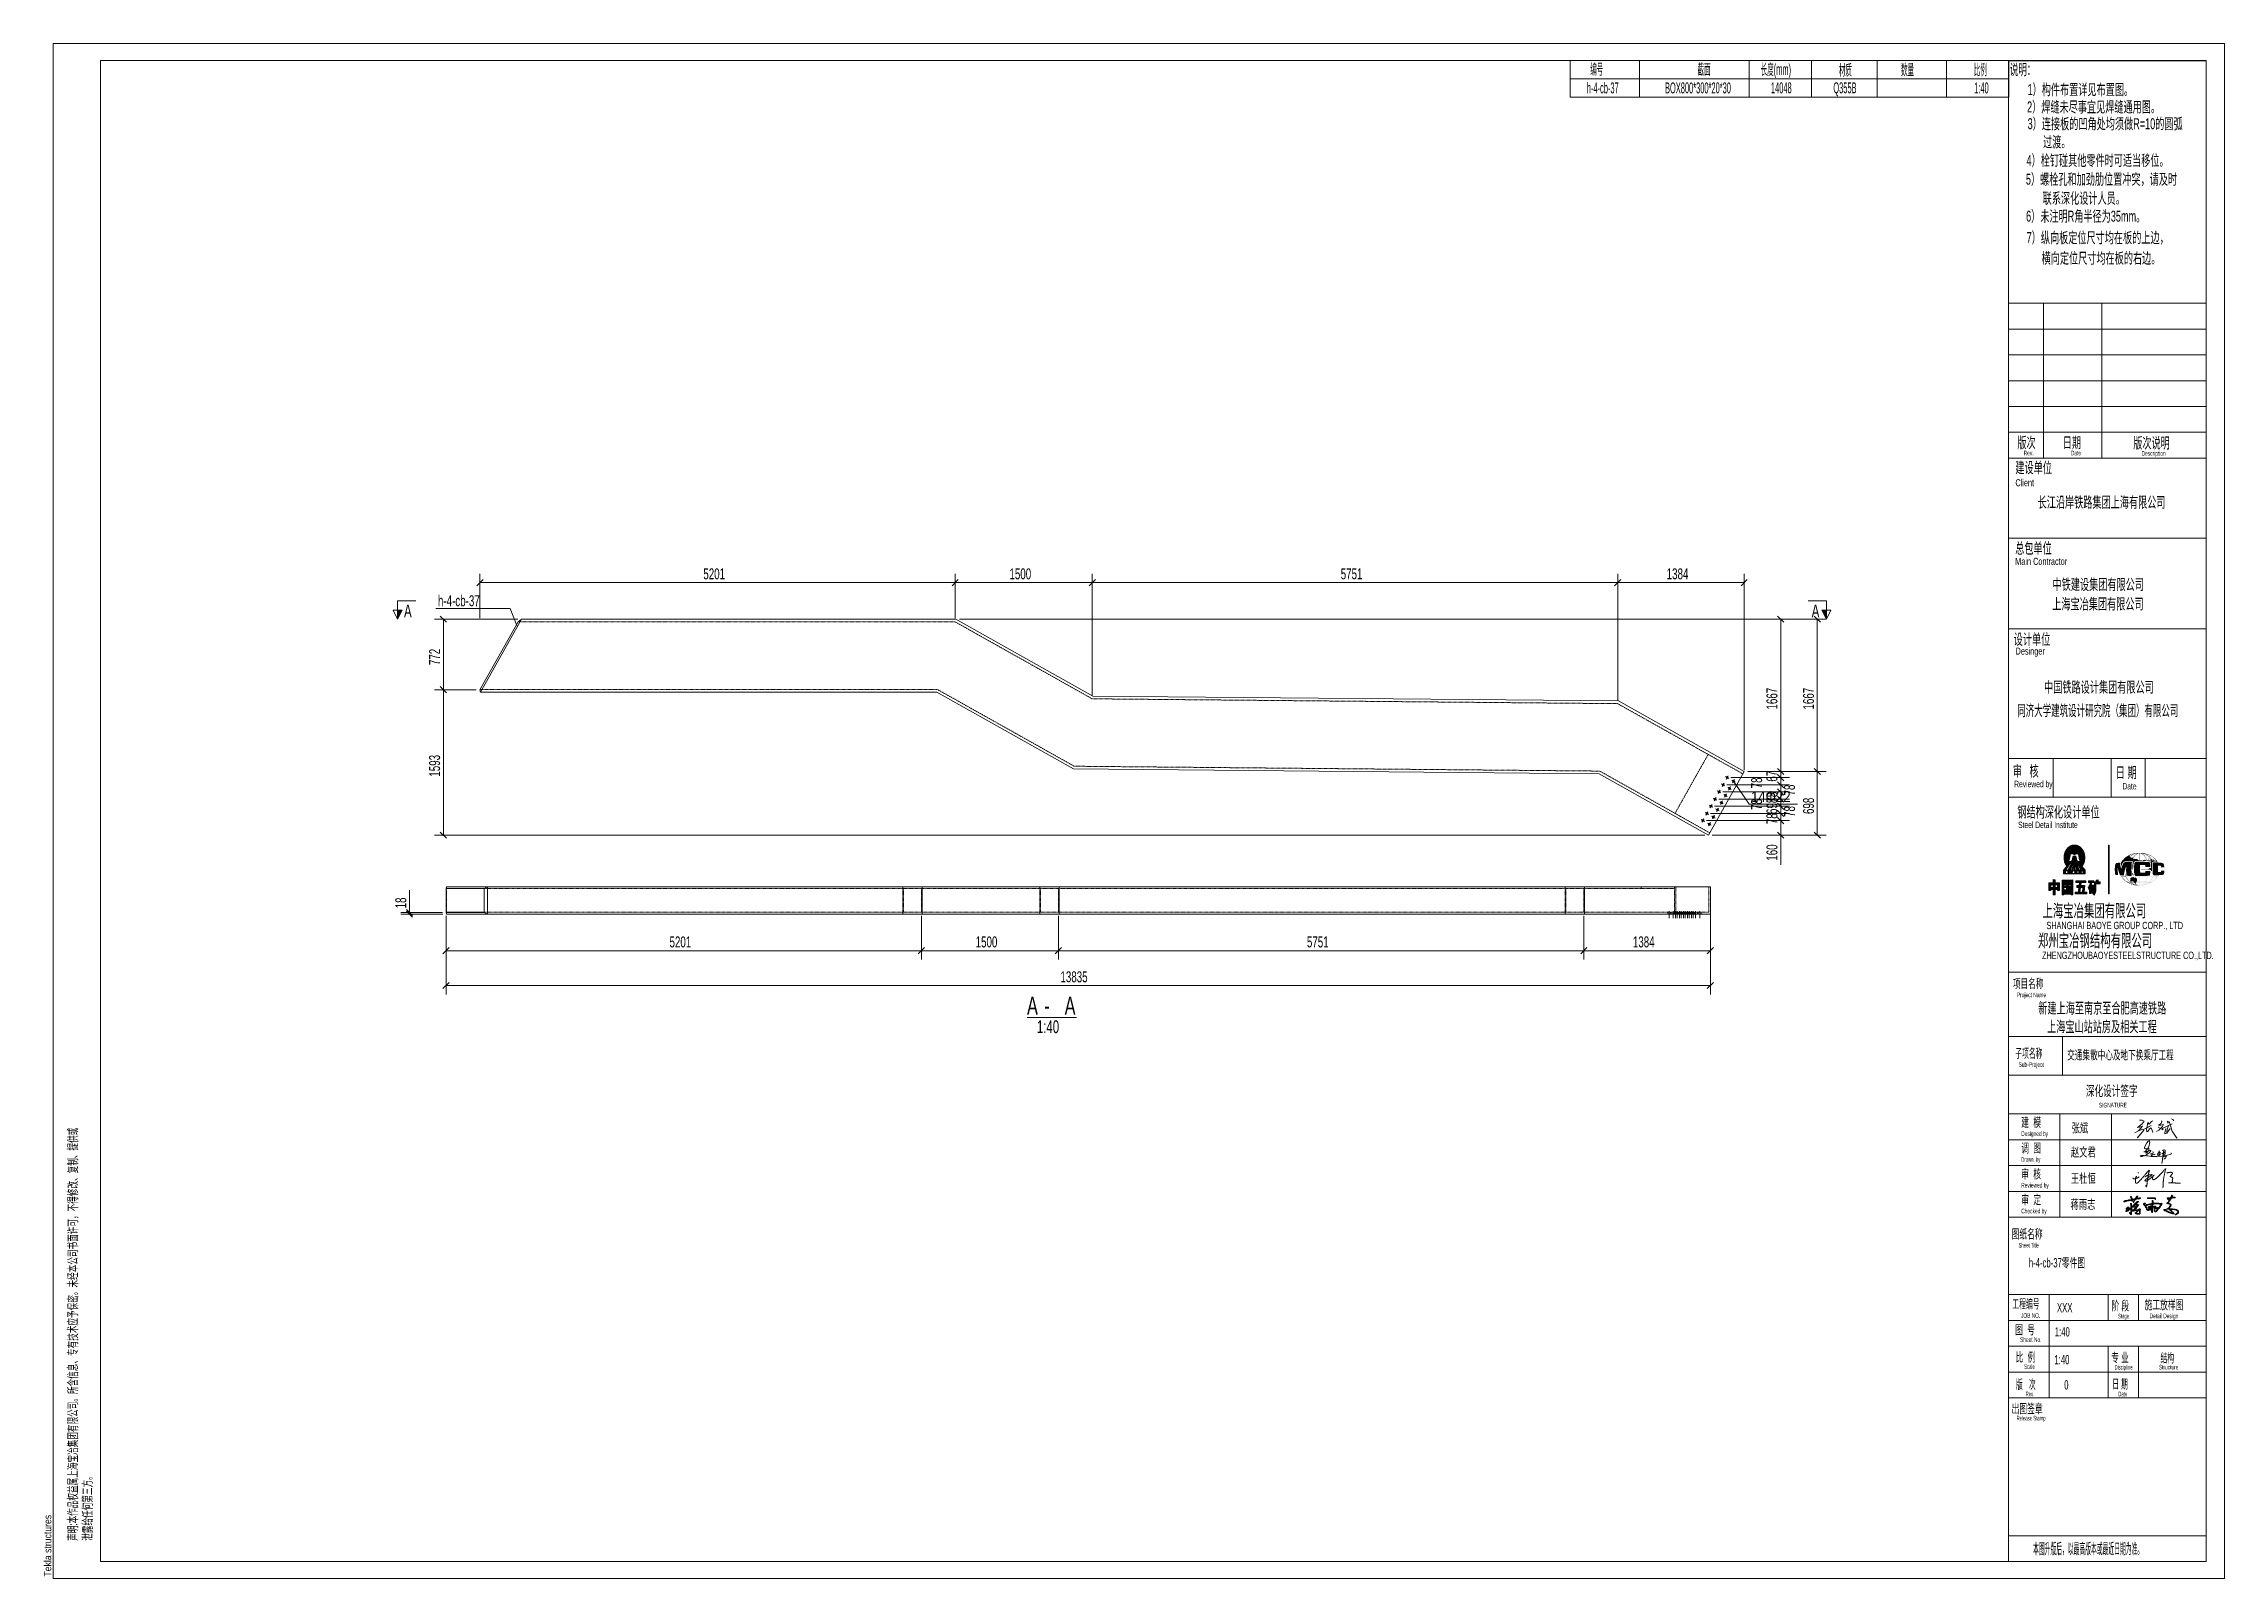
# Model space of a CAD drawing. Header units: millimetres. Extents: x 96 to 23960, y 200 to 17000.
import ezdxf

# ---------------------------------------------------------------- set-up
doc = ezdxf.new("R2010")
doc.units = ezdxf.units.MM
doc.linetypes.add('XKITLINE00', pattern=[0])
doc.linetypes.add('XKITLINE04', pattern=[3, 0.5, -0.5, 0.5, -0.5, 0.5, -0.5])
for name, color, linetype, lineweight in [('Bolt', 7, 'Continuous', 0), ('BoltMark', 3, 'Continuous', 0), ('DrawingSheet', 5, 'Continuous', 0), ('OtherObjectType', 1, 'Continuous', 0), ('Part', 2, 'Continuous', 0), ('PartMark', 3, 'Continuous', 0), ('Section', 6, 'Continuous', 0), ('Z-DIMENSIONS', 1, 'Continuous', 0)]:
    doc.layers.add(name, color=color, linetype=linetype, lineweight=lineweight)
doc.styles.add('$TD_AUDIT_GENERATED_(136)', font='ARIAL.TTF')
doc.styles.add('$TD_AUDIT_GENERATED_(14A)', font='ARIAL.TTF')
doc.styles.add('Arial', font='arial.ttf')
doc.styles.add('romsim', font='ARIAL.TTF')

# ---------------------------------------------------------------- blocks, each defined once
blk = doc.blocks.new('*A1')
at = {"layer": 'Bolt', "color": 7, "linetype": 'XKITLINE00', "lineweight": 0}
for p, q in [((18455, 8898), (18493, 8876)), ((18485, 8906), (18464, 8868)), ((18499, 8976), (18538, 8955)), ((18529, 8985), (18508, 8946)), ((18525, 8859), (18563, 8837)), ((18555, 8867), (18533, 8829)), ((18569, 8937), (18607, 8916)), ((18599, 8946), (18577, 8907)), ((18309, 8592), (18287, 8554)), ((18323, 8663), (18361, 8641)), ((18353, 8671), (18331, 8633)), ((18367, 8741), (18405, 8719)), ((18397, 8749), (18375, 8711)), ((18393, 8623), (18431, 8602)), ((18423, 8632), (18401, 8593)), ((18411, 8819), (18449, 8798)), ((18441, 8828), (18419, 8790)), ((18437, 8702), (18475, 8680)), ((18467, 8710), (18445, 8672)), ((18481, 8780), (18519, 8759)), ((18511, 8789), (18489, 8750)), ((18235, 8506), (18273, 8484)), ((18265, 8514), (18243, 8476)), ((18279, 8584), (18317, 8563)), ((18305, 8466), (18343, 8445)), ((18335, 8475), (18313, 8436)), ((18349, 8545), (18387, 8523)), ((18379, 8553), (18357, 8515))]:
    blk.add_line(p, q, dxfattribs=at)
for centre in [(18474, 8887), (18518, 8966), (18544, 8848), (18588, 8926), (18342, 8652), (18386, 8730), (18412, 8613), (18430, 8809), (18456, 8691), (18500, 8770), (18254, 8495), (18298, 8573), (18324, 8456), (18368, 8534)]:
    blk.add_circle(centre, 11, dxfattribs=at)
blk = doc.blocks.new('*A2')
at = {"layer": 'Part', "color": 4, "linetype": 'XKITLINE00', "lineweight": 0}
for p, q in [((4870, 9928), (5287, 10672)), ((5324, 10700), (4875, 9900)), ((5287, 10672), (5324, 10700)), ((10079, 10700), (5324, 10700)), ((10079, 10700), (11579, 9858)), ((4870, 9928), (4875, 9900)), ((9870, 9900), (4875, 9900)), ((9870, 9900), (11366, 9060)), ((11579, 9858), (17329, 9805)), ((17329, 9805), (18705, 9033)), ((11366, 9060), (17117, 9007)), ((17117, 9007), (18313, 8335)), ((18705, 9033), (18313, 8335))]:
    blk.add_line(p, q, dxfattribs=at)
at = {"layer": 'Part', "color": 7, "linetype": 'XKITLINE04', "lineweight": 0}
for p, q in [((10071, 10670), (5287, 10670)), ((10071, 10670), (11571, 9828)), ((4871, 9930), (9877, 9930)), ((9877, 9930), (11374, 9090)), ((11571, 9828), (17321, 9775)), ((18690, 9007), (17321, 9775)), ((11374, 9090), (17125, 9037)), ((18311, 9220), (17949, 8575)), ((17125, 9037), (18328, 8361))]:
    blk.add_line(p, q, dxfattribs=at)
blk = doc.blocks.new('*A3')
at = {"layer": 'Bolt', "color": 2, "linetype": 'XKITLINE00', "lineweight": 0}
for p, q in [((17869, 7491), (17869, 7471)), ((17884, 7504), (17884, 7426)), ((17899, 7491), (17899, 7471)), ((17913, 7491), (17913, 7471)), ((17928, 7504), (17928, 7426)), ((17939, 7491), (17939, 7471)), ((17943, 7491), (17943, 7471)), ((17954, 7504), (17954, 7426)), ((17957, 7491), (17957, 7471)), ((17969, 7491), (17969, 7471)), ((17972, 7504), (17972, 7426)), ((17983, 7491), (17983, 7471)), ((17987, 7491), (17987, 7471)), ((17998, 7504), (17998, 7426)), ((18001, 7491), (18001, 7471)), ((18013, 7491), (18013, 7471)), ((18016, 7504), (18016, 7426)), ((18027, 7491), (18027, 7471)), ((18031, 7491), (18031, 7471)), ((18042, 7504), (18042, 7426)), ((18045, 7491), (18045, 7471)), ((18057, 7491), (18057, 7471)), ((18060, 7504), (18060, 7426)), ((18071, 7491), (18071, 7471)), ((18075, 7491), (18075, 7471)), ((18086, 7504), (18086, 7426)), ((18089, 7491), (18089, 7471)), ((18101, 7491), (18101, 7471)), ((18104, 7504), (18104, 7426)), ((18115, 7491), (18115, 7471)), ((18119, 7491), (18119, 7471)), ((18130, 7504), (18130, 7426)), ((18133, 7491), (18133, 7471)), ((18145, 7491), (18145, 7471)), ((18148, 7504), (18148, 7426)), ((18159, 7491), (18159, 7471)), ((18163, 7491), (18163, 7471)), ((18174, 7504), (18174, 7426)), ((18189, 7491), (18189, 7471)), ((18203, 7491), (18203, 7471)), ((18218, 7504), (18218, 7426)), ((18233, 7491), (18233, 7471))]:
    blk.add_line(p, q, dxfattribs=at)
blk = doc.blocks.new('*A4')
at = {"layer": 'Part', "color": 4, "linetype": 'XKITLINE00', "lineweight": 0}
for p, q in [((4505, 7771), (4500, 7753)), ((4500, 7753), (4500, 7489)), ((4500, 7753), (4917, 7753)), ((4501, 7491), (4501, 7751)), ((4501, 7751), (4917, 7751)), ((18335, 7771), (4505, 7771)), ((4917, 7753), (4954, 7771)), ((4917, 7489), (4917, 7753)), ((4917, 7491), (4917, 7751)), ((4954, 7471), (4954, 7771)), ((9709, 7471), (9709, 7771)), ((11209, 7471), (11209, 7771)), ((16959, 7471), (16959, 7771)), ((18335, 7771), (18335, 7471)), ((4500, 7489), (4917, 7489)), ((4505, 7471), (4500, 7489)), ((4501, 7491), (4917, 7491)), ((18335, 7471), (4505, 7471)), ((4917, 7489), (4954, 7471))]:
    blk.add_line(p, q, dxfattribs=at)
at = {"layer": 'Part', "color": 7, "linetype": 'XKITLINE04', "lineweight": 0}
for p, q in [((4505, 7471), (4505, 7771)), ((17941, 7751), (4917, 7751)), ((9500, 7471), (9500, 7771)), ((9507, 7491), (9507, 7751)), ((9701, 7491), (9701, 7751)), ((10996, 7471), (10996, 7771)), ((11004, 7491), (11004, 7751)), ((11201, 7491), (11201, 7751)), ((16747, 7471), (16747, 7771)), ((16755, 7491), (16755, 7751)), ((16951, 7491), (16951, 7751)), ((17579, 7751), (17579, 7771)), ((17941, 7751), (17941, 7771)), ((17943, 7471), (17943, 7771)), ((17958, 7771), (17958, 7491)), ((18320, 7491), (18320, 7771)), ((9709, 7491), (4917, 7491)), ((9709, 7491), (18320, 7491))]:
    blk.add_line(p, q, dxfattribs=at)
blk = doc.blocks.new('*A5')
at = {"layer": 'DrawingSheet', "color": 5, "linetype": 'XKITLINE00', "lineweight": 0}
for p, q in [((23960, 17000), (200, 17000)), ((200, 17000), (200, 200)), ((23960, 200), (23960, 17000)), ((200, 200), (23960, 200))]:
    blk.add_line(p, q, dxfattribs=at)
at = {"layer": 'DrawingSheet', "color": 5, "style": 'Arial', "width": 0.85}
blk.add_text('Tekla structures', height=80, rotation=90, dxfattribs=at).set_placement((180, 220))
blk = doc.blocks.new('*A6')
at = {"layer": 'OtherObjectType', "color": 7, "linetype": 'XKITLINE00', "lineweight": 0}
for p, q in [((16800, 16414), (16800, 16814)), ((16800, 16814), (21600, 16814)), ((17560, 16414), (17560, 16814)), ((18760, 16414), (18760, 16814)), ((19440, 16414), (19440, 16814)), ((20160, 16414), (20160, 16814)), ((20920, 16414), (20920, 16814)), ((21600, 16814), (21600, 16414)), ((16800, 16614), (21600, 16614)), ((16800, 16414), (21600, 16414))]:
    blk.add_line(p, q, dxfattribs=at)
at = {"layer": 'OtherObjectType', "color": 7, "width": 0.425}
for s, style, p in [('\\M+5B1E0\\M+5BAC5', 'Arial', (17020, 16660)), ('\\M+5BDD8\\M+5C3E6', 'Arial', (18195, 16659)), ('\\M+5B3A4\\M+5B6C8(mm)', 'Arial', (18885, 16658)), ('\\M+5B2C4\\M+5D6CA', 'Arial', (19742, 16651)), ('\\M+5CAFD\\M+5C1BF', 'Arial', (20421, 16655)), ('\\M+5B1C8\\M+5C0FD', 'Arial', (21218, 16655)), ('h-4-cb-37', '$TD_AUDIT_GENERATED_(136)', (16983, 16455)), ('BOX800*300*20*30', '$TD_AUDIT_GENERATED_(136)', (17839, 16455)), ('14048', '$TD_AUDIT_GENERATED_(136)', (18998, 16456)), ('Q355B', '$TD_AUDIT_GENERATED_(136)', (19681, 16456)), ('1:40', '$TD_AUDIT_GENERATED_(136)', (21222, 16455))]:
    blk.add_text(s, height=120, dxfattribs=dict(at, style=style)).set_placement(p)
blk = doc.blocks.new('*A7')
at = {"layer": 'OtherObjectType'}
for color, points in [(1, [(22399, 8089), (22400, 8089), (22401, 8089), (22429, 8056), (22429, 8054), (22428, 8051), (22428, 8049), (22427, 8046), (22426, 8043), (22426, 8041), (22425, 8038), (22424, 8036), (22423, 8033), (22422, 8031), (22421, 8029), (22420, 8026), (22419, 8024), (22418, 8021), (22417, 8019), (22416, 8017), (22415, 8015), (22414, 8012), (22412, 8010), (22411, 8008), (22410, 8006), (22408, 8004), (22407, 8001), (22406, 7999), (22404, 7997), (22403, 7995), (22401, 7993), (22356, 8046), (22383, 8046), (22383, 8063), (22376, 8063), (22362, 8132), (22329, 8132), (22319, 8119), (22310, 8132), (22277, 8132), (22263, 8063), (22256, 8063), (22256, 8046), (22285, 8046), (22238, 7993), (22236, 7996), (22234, 7998), (22232, 8001), (22231, 8003), (22229, 8006), (22227, 8009), (22226, 8011), (22224, 8014), (22223, 8017), (22221, 8020), (22220, 8023), (22219, 8026), (22218, 8029), (22216, 8032), (22215, 8035), (22214, 8038), (22213, 8041), (22212, 8044), (22211, 8047), (22211, 8050), (22210, 8053), (22209, 8057), (22209, 8060), (22208, 8063), (22208, 8066), (22207, 8070), (22207, 8073), (22207, 8076), (22206, 8080), (22206, 8083), (22206, 8086), (22206, 8089), (22206, 8092), (22206, 8095), (22206, 8098), (22207, 8101), (22207, 8104), (22207, 8107), (22207, 8110), (22208, 8113), (22208, 8116), (22209, 8119), (22209, 8122), (22210, 8125), (22211, 8127), (22211, 8130), (22212, 8133), (22213, 8136), (22214, 8139), (22215, 8142), (22216, 8144), (22217, 8147), (22218, 8150), (22219, 8153), (22220, 8155), (22221, 8158), (22223, 8161), (22224, 8163), (22225, 8166), (22227, 8169), (22229, 8172), (22231, 8175), (22233, 8177), (22234, 8180), (22236, 8183), (22238, 8185), (22241, 8188), (22243, 8190), (22245, 8193), (22247, 8195), (22249, 8197), (22252, 8199), (22254, 8202), (22256, 8204), (22259, 8206), (22261, 8207), (22264, 8209), (22266, 8211), (22269, 8213), (22272, 8214), (22274, 8216), (22277, 8217), (22280, 8218), (22283, 8219), (22285, 8221), (22288, 8222), (22291, 8223), (22293, 8223), (22296, 8224), (22298, 8225), (22301, 8225), (22303, 8225), (22306, 8226), (22308, 8226), (22311, 8226), (22314, 8227), (22316, 8227), (22319, 8227), (22321, 8227), (22324, 8227), (22326, 8227), (22329, 8226), (22331, 8226), (22334, 8226), (22336, 8225), (22339, 8225), (22341, 8224), (22344, 8224), (22346, 8223), (22349, 8222), (22351, 8221), (22354, 8220), (22356, 8220), (22358, 8218), (22361, 8217), (22363, 8216), (22366, 8215), (22368, 8213), (22371, 8212), (22373, 8210), (22376, 8209), (22378, 8207), (22380, 8205), (22383, 8203), (22385, 8202), (22387, 8200), (22389, 8198), (22391, 8195), (22393, 8193), (22396, 8191), (22398, 8189), (22400, 8186), (22401, 8184), (22403, 8182), (22405, 8179), (22407, 8176), (22409, 8174), (22410, 8171), (22412, 8168), (22414, 8166), (22415, 8163), (22417, 8160), (22418, 8157), (22419, 8154), (22420, 8151), (22422, 8148), (22423, 8145), (22424, 8142), (22425, 8140), (22426, 8137), (22427, 8134), (22427, 8131), (22428, 8128), (22429, 8124), (22429, 8121), (22430, 8118), (22431, 8115), (22431, 8112), (22431, 8109), (22432, 8106), (22432, 8103), (22432, 8100), (22432, 8096), (22433, 8093), (22433, 8090), (22433, 8087), (22433, 8084), (22432, 8081), (22432, 8077), (22432, 8074), (22432, 8071), (22431, 8068), (22431, 8065), (22430, 8062), (22430, 8059), (22429, 8056), (22243, 8089), (22244, 8095), (22231, 8097), (22244, 8099), (22245, 8104), (22232, 8111), (22245, 8108), (22246, 8114), (22228, 8117), (22227, 8108), (22236, 8103), (22226, 8101), (22225, 8092), (22243, 8089), (22429, 8056), (22254, 8134), (22237, 8144), (22235, 8138), (22251, 8128), (22254, 8134), (22429, 8056), (22273, 8162), (22273, 8163), (22261, 8179), (22257, 8175), (22263, 8166), (22252, 8169), (22248, 8164), (22261, 8148), (22265, 8152), (22258, 8161), (22259, 8161), (22260, 8160), (22266, 8159), (22267, 8159), (22269, 8159), (22270, 8159), (22271, 8160), (22272, 8160), (22273, 8161), (22273, 8162), (22429, 8056), (22302, 8179), (22302, 8184), (22297, 8200), (22292, 8199), (22291, 8198), (22290, 8197), (22290, 8197), (22291, 8184), (22285, 8195), (22278, 8192), (22284, 8171), (22288, 8173), (22284, 8188), (22292, 8174), (22295, 8176), (22294, 8193), (22299, 8177), (22302, 8179), (22429, 8056), (22331, 8181), (22331, 8182), (22331, 8183), (22331, 8183), (22331, 8184), (22330, 8185), (22329, 8185), (22328, 8185), (22325, 8185), (22324, 8185), (22323, 8185), (22323, 8186), (22322, 8186), (22322, 8186), (22322, 8186), (22321, 8187), (22321, 8187), (22321, 8188), (22321, 8188), (22321, 8189), (22321, 8190), (22330, 8190), (22330, 8194), (22321, 8196), (22321, 8196), (22321, 8197), (22321, 8197), (22322, 8197), (22322, 8198), (22322, 8198), (22323, 8198), (22323, 8199), (22324, 8199), (22328, 8198), (22329, 8198), (22330, 8198), (22330, 8198), (22331, 8198), (22331, 8199), (22332, 8203), (22316, 8203), (22315, 8181), (22331, 8181), (22429, 8056), (22352, 8173), (22357, 8188), (22362, 8185), (22364, 8190), (22348, 8198), (22347, 8193), (22352, 8191), (22346, 8175), (22352, 8173), (22429, 8056), (22379, 8148), (22386, 8170), (22383, 8173), (22382, 8174), (22381, 8174), (22380, 8174), (22365, 8165), (22365, 8164), (22365, 8163), (22368, 8160), (22371, 8160), (22371, 8160), (22372, 8160), (22372, 8160), (22373, 8159), (22373, 8159), (22373, 8159), (22374, 8158), (22374, 8158), (22374, 8157), (22374, 8156), (22375, 8152), (22376, 8151), (22376, 8150), (22377, 8149), (22378, 8148), (22379, 8148), (22378, 8161), (22375, 8163), (22380, 8168), (22378, 8161), (22379, 8148), (22429, 8056), (22391, 8121), (22395, 8123), (22391, 8133), (22403, 8140), (22401, 8146), (22384, 8136), (22391, 8121), (22429, 8056), (22401, 8089), (22405, 8091), (22408, 8104), (22408, 8103), (22409, 8103), (22409, 8103), (22409, 8102), (22409, 8102), (22409, 8101), (22409, 8101), (22409, 8100), (22409, 8099), (22408, 8096), (22408, 8093), (22408, 8092), (22408, 8091), (22408, 8091), (22409, 8091), (22409, 8091), (22410, 8091), (22411, 8092), (22412, 8093), (22412, 8094), (22413, 8095), (22413, 8097), (22413, 8098), (22413, 8099), (22413, 8101), (22413, 8102), (22413, 8104), (22412, 8105), (22412, 8106), (22411, 8107), (22410, 8108), (22410, 8109), (22409, 8109), (22408, 8109), (22407, 8109), (22407, 8109), (22406, 8109), (22405, 8109), (22405, 8108), (22404, 8107), (22403, 8107), (22403, 8106), (22403, 8105), (22403, 8104), (22403, 8104), (22402, 8099), (22402, 8097), (22401, 8097), (22401, 8096), (22401, 8096), (22400, 8096), (22399, 8096), (22399, 8096), (22399, 8096), (22398, 8096), (22398, 8097), (22398, 8098), (22398, 8098), (22398, 8099), (22400, 8103), (22399, 8110), (22399, 8109), (22398, 8109), (22397, 8109), (22397, 8108), (22396, 8107), (22396, 8107), (22395, 8106), (22395, 8105), (22395, 8105), (22395, 8104), (22394, 8103), (22394, 8102), (22394, 8101), (22394, 8101), (22394, 8100), (22394, 8099), (22394, 8098), (22394, 8097), (22394, 8096), (22394, 8096), (22395, 8095), (22395, 8094), (22395, 8093), (22396, 8093), (22396, 8092), (22396, 8091), (22397, 8091), (22397, 8090), (22398, 8090)]), (7, [(22699, 7692), (22691, 7692), (22691, 8225), (22699, 8225)]), (7, [(23077, 8115), (23076, 8116), (23075, 8117), (23074, 8118), (23073, 8119), (23072, 8120), (23071, 8120), (23070, 8121), (23069, 8122), (23069, 8123), (23067, 8124), (23066, 8125), (23065, 8126), (23064, 8127), (23063, 8127), (23062, 8128), (23061, 8129), (23060, 8129), (23059, 8130), (23058, 8130), (23057, 8131), (23056, 8131), (23055, 8132), (23054, 8132), (23053, 8133), (23051, 8133), (23050, 8134), (23049, 8134), (23048, 8134), (23047, 8135), (23046, 8135), (23045, 8135), (23044, 8136), (23043, 8136), (23041, 8136), (23040, 8136), (23039, 8137), (23038, 8137), (23037, 8137), (23036, 8137), (23034, 8137), (23033, 8137), (23111, 8120), (23113, 8119), (23115, 8118), (23118, 8116), (23120, 8115), (23122, 8114), (23124, 8112), (23126, 8111), (23128, 8109), (23151, 8109), (23158, 8106), (23133, 8106), (23134, 8105), (23135, 8104), (23137, 8102), (23138, 8101), (23139, 8100), (23140, 8099), (23142, 8098), (23143, 8096), (23144, 8095), (23145, 8094), (23147, 8093), (23148, 8092), (23149, 8090), (23150, 8089), (23152, 8088), (23153, 8086), (23154, 8085), (23156, 8083), (23158, 8081), (23159, 8079), (23161, 8077), (23162, 8075), (23163, 8073), (23165, 8071), (23160, 8057), (23141, 8057), (23143, 8054), (23144, 8050), (23145, 8048), (23147, 8047), (23149, 8047), (23153, 8046), (23146, 8045), (23143, 8047), (23139, 8049), (23133, 8050), (23127, 8051), (23123, 8051), (23118, 8051), (23113, 8051), (23111, 8057), (23099, 8057), (23100, 8056), (23102, 8055), (23103, 8055), (23104, 8054), (23110, 8052), (23112, 8051), (23102, 8052), (23071, 8052), (23071, 8054), (23071, 8056), (23071, 8057), (23051, 8057), (23052, 8056), (23054, 8054), (23055, 8052), (23038, 8053), (23039, 8053), (23039, 8054), (23040, 8057), (23033, 8057), (23033, 8053), (22992, 8053), (22988, 8052), (22985, 8052), (22982, 8051), (22979, 8049), (22975, 8046), (22973, 8044), (22970, 8039), (22967, 8032), (22966, 8024), (22964, 8011), (22963, 7995), (22963, 7981), (22960, 7979), (22959, 7978), (22957, 7976), (22958, 7972), (22959, 7969), (22959, 7965), (22959, 7962), (22958, 7960), (22956, 7960), (22954, 7959), (22953, 7959), (22952, 7961), (22954, 8010), (22957, 8051), (22960, 8085), (22965, 8094), (22968, 8099), (22973, 8106), (22973, 8106), (22970, 8106), (22962, 8106), (22954, 8106), (22940, 8106), (22936, 8106), (22935, 8109), (22937, 8111), (22941, 8114), (22945, 8117), (22951, 8120), (22956, 8123), (22962, 8126), (22966, 8128), (22974, 8131), (22978, 8133), (22975, 8132), (22970, 8131), (22965, 8130), (22956, 8128), (22946, 8124), (22940, 8122), (22936, 8120), (22929, 8118), (22926, 8121), (22937, 8125), (22946, 8128), (22956, 8131), (22964, 8133), (22973, 8136), (22981, 8137), (22992, 8139), (23002, 8140), (23013, 8141), (23021, 8142), (23029, 8142), (23036, 8142), (23045, 8142), (23056, 8141), (23065, 8140), (23074, 8139), (23082, 8137), (23085, 8133), (23086, 8132), (23088, 8132), (23090, 8131), (23091, 8130), (23093, 8130), (23095, 8129), (23097, 8128), (23098, 8127), (23100, 8127), (23102, 8126), (23103, 8125), (23105, 8124), (23106, 8123), (23108, 8122), (23110, 8121), (23111, 8120), (23090, 8106), (23092, 8104), (23093, 8102), (23094, 8100), (23095, 8098), (23096, 8096), (23097, 8094), (23098, 8092), (23100, 8091), (23101, 8089), (23102, 8087), (23103, 8085), (23104, 8083), (23105, 8081), (23106, 8079), (23107, 8077), (23108, 8075), (23108, 8073), (23109, 8071), (23110, 8069), (23111, 8067), (23111, 8066), (23112, 8064), (23113, 8062), (23114, 8060), (23119, 8060), (23133, 8060), (23144, 8060), (23147, 8060), (23149, 8060), (23152, 8060), (23154, 8060), (23151, 8062), (23150, 8063), (23149, 8065), (23149, 8067), (23150, 8069), (23151, 8071), (23151, 8072), (23153, 8073), (23154, 8074), (23155, 8074), (23159, 8074), (23157, 8075), (23156, 8077), (23154, 8079), (23153, 8081), (23151, 8082), (23150, 8084), (23148, 8086), (23147, 8087), (23146, 8088), (23144, 8090), (23143, 8091), (23142, 8092), (23141, 8093), (23140, 8095), (23138, 8096), (23137, 8097), (23136, 8098), (23134, 8099), (23133, 8100), (23132, 8101), (23130, 8103), (23129, 8104), (23128, 8105), (23126, 8106), (23090, 8106), (23127, 8076), (23127, 8077), (23128, 8078), (23128, 8078), (23130, 8079), (23131, 8079), (23133, 8079), (23136, 8079), (23138, 8078), (23140, 8077), (23141, 8077), (23141, 8076), (23141, 8075), (23137, 8074), (23134, 8072), (23132, 8072), (23128, 8071), (23127, 8072), (23126, 8075), (23127, 8076), (23090, 8106), (23111, 8120), (23011, 8137), (23004, 8136), (22997, 8135), (22986, 8132), (22977, 8129), (22967, 8125), (22961, 8122), (22955, 8118), (22950, 8115), (22945, 8112), (22941, 8109), (22976, 8109), (22979, 8113), (22983, 8117), (22988, 8122), (22995, 8128), (23001, 8132), (23007, 8135), (23011, 8137), (23111, 8120), (23052, 8137), (23052, 8137), (23054, 8136), (23055, 8135), (23057, 8135), (23058, 8134), (23060, 8133), (23061, 8132), (23063, 8131), (23064, 8131), (23066, 8130), (23067, 8129), (23068, 8128), (23070, 8127), (23071, 8126), (23072, 8125), (23074, 8124), (23075, 8122), (23076, 8121), (23077, 8121), (23078, 8120), (23079, 8119), (23079, 8118), (23080, 8117), (23081, 8116), (23082, 8116), (23083, 8115), (23083, 8114), (23084, 8113), (23085, 8112), (23086, 8111), (23086, 8110), (23087, 8109), (23122, 8109), (23120, 8110), (23119, 8111), (23118, 8112), (23117, 8113), (23115, 8114), (23114, 8114), (23113, 8115), (23110, 8117), (23108, 8118), (23106, 8119), (23104, 8120), (23101, 8122), (23099, 8123), (23097, 8124), (23095, 8125), (23092, 8126), (23090, 8127), (23088, 8128), (23085, 8129), (23083, 8130), (23080, 8130), (23078, 8131), (23076, 8132), (23073, 8133), (23072, 8133), (23070, 8134), (23069, 8134), (23067, 8134), (23066, 8135), (23064, 8135), (23063, 8135), (23062, 8135), (23060, 8136), (23059, 8136), (23057, 8136), (23056, 8136), (23055, 8137), (23053, 8137), (23052, 8137), (23111, 8120), (23029, 8106), (22977, 8106), (22971, 8097), (22966, 8089), (22964, 8085), (22961, 8080), (22962, 8078), (22963, 8077), (22966, 8076), (22970, 8075), (22972, 8074), (22973, 8075), (22973, 8078), (22974, 8079), (22975, 8079), (22976, 8078), (22978, 8075), (22978, 8074), (22980, 8073), (22981, 8073), (22983, 8073), (22984, 8074), (22985, 8074), (22987, 8075), (22989, 8075), (22993, 8074), (22995, 8074), (23000, 8074), (23004, 8073), (23006, 8073), (23008, 8071), (23011, 8067), (23013, 8066), (23015, 8064), (23017, 8062), (23019, 8061), (23020, 8060), (23029, 8060), (23029, 8106), (23111, 8120), (23033, 8106), (23033, 8060), (23074, 8060), (23074, 8062), (23075, 8063), (23078, 8063), (23078, 8065), (23079, 8065), (23080, 8067), (23081, 8067), (23083, 8068), (23085, 8068), (23087, 8067), (23091, 8064), (23092, 8063), (23094, 8062), (23095, 8061), (23096, 8060), (23110, 8060), (23109, 8062), (23109, 8063), (23108, 8065), (23107, 8066), (23107, 8068), (23106, 8070), (23105, 8071), (23105, 8073), (23104, 8074), (23103, 8076), (23103, 8077), (23102, 8079), (23101, 8080), (23100, 8082), (23100, 8083), (23099, 8085), (23097, 8087), (23096, 8090), (23094, 8093), (23092, 8095), (23091, 8098), (23089, 8101), (23087, 8103), (23086, 8106), (23033, 8106), (23111, 8120), (23029, 8109), (23029, 8137), (23026, 8137), (23022, 8136), (23017, 8135), (23010, 8133), (23003, 8129), (22997, 8125), (22991, 8121), (22984, 8114), (22980, 8109), (23029, 8109), (23111, 8120), (23033, 8137), (23033, 8109), (23082, 8109), (23081, 8110), (23081, 8111), (23080, 8112), (23079, 8113), (23078, 8114)]), (7, [(22411, 7942), (22411, 7943), (22410, 7943), (22437, 7951), (22437, 7911), (22201, 7911), (22201, 7951), (22285, 8046), (22206, 7951), (22213, 7951), (22313, 8082), (22223, 7951), (22246, 7951), (22315, 8081), (22256, 7951), (22265, 7951), (22316, 8081), (22275, 7951), (22293, 7951), (22294, 7958), (22317, 8077), (22302, 7951), (22316, 7951), (22319, 8077), (22324, 7951), (22343, 7951), (22321, 8077), (22352, 7951), (22362, 7951), (22322, 8078), (22372, 7951), (22390, 7951), (22324, 8081), (22400, 7951), (22409, 7951), (22324, 8081), (22419, 7951), (22432, 7951), (22330, 8076), (22437, 7951), (22220, 7924), (22213, 7925), (22213, 7945), (22206, 7945), (22206, 7916), (22220, 7917), (22220, 7924), (22437, 7951), (22246, 7945), (22223, 7945), (22223, 7943), (22223, 7940), (22223, 7933), (22223, 7917), (22246, 7917), (22246, 7945), (22437, 7951), (22272, 7932), (22272, 7933), (22272, 7934), (22272, 7935), (22271, 7936), (22271, 7937), (22271, 7938), (22270, 7939), (22269, 7940), (22269, 7941), (22268, 7941), (22268, 7942), (22267, 7943), (22266, 7943), (22265, 7944), (22265, 7944), (22264, 7945), (22263, 7945), (22262, 7945), (22261, 7945), (22260, 7945), (22260, 7945), (22259, 7945), (22258, 7945), (22257, 7945), (22256, 7944), (22255, 7944), (22255, 7943), (22254, 7943), (22253, 7942), (22253, 7941), (22252, 7941), (22251, 7940), (22251, 7939), (22250, 7938), (22250, 7938), (22250, 7937), (22249, 7936), (22249, 7935), (22249, 7934), (22249, 7933), (22249, 7932), (22249, 7931), (22249, 7930), (22249, 7929), (22249, 7928), (22249, 7927), (22249, 7926), (22250, 7925), (22250, 7924), (22250, 7923), (22251, 7922), (22251, 7922), (22252, 7921), (22253, 7920), (22253, 7919), (22254, 7919), (22255, 7918), (22255, 7918), (22256, 7917), (22257, 7917), (22258, 7917), (22259, 7916), (22259, 7916), (22260, 7916), (22261, 7916), (22262, 7917), (22263, 7917), (22264, 7917), (22264, 7917), (22265, 7918), (22266, 7918), (22267, 7919), (22267, 7919), (22268, 7920), (22269, 7921), (22269, 7921), (22270, 7922), (22270, 7923), (22271, 7924), (22271, 7925), (22271, 7926), (22272, 7927), (22272, 7928), (22272, 7929), (22272, 7930), (22272, 7931), (22272, 7932), (22265, 7928), (22262, 7925), (22261, 7925), (22260, 7925), (22259, 7925), (22259, 7925), (22258, 7926), (22257, 7926), (22257, 7927), (22257, 7927), (22256, 7928), (22256, 7928), (22256, 7929), (22256, 7929), (22256, 7930), (22256, 7930), (22256, 7931), (22256, 7932), (22256, 7932), (22256, 7933), (22256, 7933), (22256, 7934), (22257, 7934), (22257, 7935), (22257, 7935), (22257, 7935), (22258, 7936), (22258, 7936), (22259, 7936), (22259, 7936), (22259, 7937), (22260, 7937), (22260, 7937), (22261, 7937), (22261, 7937), (22262, 7936), (22262, 7936), (22263, 7936), (22263, 7936), (22264, 7935), (22264, 7935), (22265, 7933), (22265, 7928), (22272, 7932), (22437, 7951), (22293, 7945), (22275, 7945), (22275, 7937), (22281, 7936), (22281, 7926), (22281, 7926), (22280, 7925), (22280, 7925), (22279, 7924), (22275, 7924), (22275, 7917), (22293, 7917), (22293, 7924), (22287, 7925), (22287, 7937), (22293, 7937), (22293, 7945), (22437, 7951), (22322, 7930), (22322, 7931), (22315, 7945), (22302, 7945), (22296, 7933), (22296, 7930), (22302, 7916), (22316, 7917), (22322, 7930), (22437, 7951), (22343, 7945), (22324, 7945), (22324, 7937), (22330, 7937), (22330, 7917), (22337, 7917), (22337, 7937), (22342, 7936), (22343, 7945), (22437, 7951), (22369, 7937), (22362, 7945), (22352, 7945), (22347, 7939), (22347, 7939), (22346, 7938), (22346, 7938), (22346, 7937), (22346, 7936), (22345, 7935), (22345, 7932), (22345, 7925), (22352, 7917), (22362, 7916), (22369, 7925), (22369, 7937), (22437, 7951), (22390, 7939), (22389, 7945), (22372, 7945), (22372, 7937), (22377, 7937), (22377, 7925), (22371, 7924), (22372, 7917), (22389, 7916), (22390, 7924), (22390, 7924), (22389, 7924), (22385, 7924), (22385, 7925), (22384, 7925), (22384, 7926), (22384, 7926), (22384, 7926), (22384, 7937), (22389, 7936), (22390, 7939), (22437, 7951), (22419, 7945), (22419, 7937), (22426, 7937), (22426, 7924), (22418, 7924), (22419, 7917), (22432, 7917), (22432, 7945), (22419, 7945), (22437, 7951), (22410, 7943), (22409, 7944), (22408, 7944), (22407, 7945), (22406, 7945), (22406, 7945), (22405, 7945), (22404, 7945), (22403, 7945), (22402, 7945), (22401, 7945), (22400, 7944), (22399, 7944), (22398, 7943), (22398, 7943), (22397, 7942), (22396, 7941), (22396, 7941), (22395, 7940), (22395, 7939), (22394, 7938), (22394, 7937), (22394, 7937), (22393, 7936), (22393, 7935), (22393, 7934), (22393, 7933), (22393, 7932), (22393, 7931), (22393, 7930), (22393, 7929), (22393, 7928), (22393, 7927), (22393, 7926), (22394, 7925), (22394, 7924), (22394, 7923), (22395, 7922), (22395, 7921), (22396, 7921), (22397, 7920), (22397, 7919), (22398, 7919), (22399, 7918), (22399, 7918), (22400, 7917), (22401, 7917), (22402, 7917), (22402, 7917), (22403, 7916), (22404, 7916), (22405, 7916), (22406, 7917), (22406, 7917), (22407, 7917), (22408, 7917), (22409, 7917), (22409, 7918), (22410, 7918), (22411, 7919), (22411, 7919), (22412, 7920), (22413, 7921), (22413, 7921), (22414, 7922), (22414, 7923), (22414, 7924), (22415, 7924), (22415, 7925), (22415, 7926), (22416, 7927), (22416, 7928), (22416, 7929), (22416, 7931), (22416, 7932), (22416, 7933), (22416, 7934), (22416, 7935), (22415, 7936), (22415, 7937), (22414, 7938), (22414, 7939), (22413, 7940), (22413, 7941), (22412, 7941)]), (1, [(22317, 8098), (22322, 8098), (22324, 8106), (22334, 8106), (22343, 8074), (22332, 8075), (22323, 8083), (22321, 8078), (22320, 8078), (22320, 8078), (22319, 8078), (22319, 8078), (22318, 8078), (22317, 8079), (22315, 8084), (22306, 8075), (22296, 8074), (22305, 8106), (22315, 8106)]), (5, [(22776, 8030), (22783, 8031), (22815, 8035), (22820, 8006), (22825, 7985), (22831, 7968), (22836, 7986), (22843, 8003), (22851, 8019), (22861, 8039), (22887, 8041), (22912, 8042), (22948, 8043), (22945, 8004), (22944, 7974), (22943, 7952), (22945, 7922), (22946, 7903), (22947, 7889), (22888, 7891), (22887, 7905), (22886, 7924), (22885, 7940), (22885, 7955), (22885, 7965), (22886, 7986), (22886, 7989), (22885, 7988), (22884, 7987), (22883, 7985), (22881, 7982), (22879, 7977), (22877, 7971), (22873, 7959), (22870, 7948), (22867, 7936), (22864, 7925), (22861, 7911), (22860, 7900), (22859, 7893), (22819, 7896), (22813, 7910), (22807, 7925), (22803, 7937), (22800, 7947), (22798, 7955), (22796, 7966), (22793, 7981), (22792, 7961), (22792, 7950), (22793, 7938), (22795, 7920), (22797, 7898), (22785, 7899), (22778, 7900), (22771, 7901), (22770, 7902), (22769, 7902), (22768, 7904), (22766, 7906), (22764, 7915), (22763, 7925), (22762, 7935), (22761, 7947), (22761, 7956), (22761, 7965), (22761, 7970), (22761, 7976), (22762, 7982), (22763, 7988), (22763, 7991), (22764, 7997), (22764, 8001), (22765, 8005), (22766, 8011), (22767, 8015), (22768, 8018), (22770, 8024), (22772, 8027), (22774, 8029)]), (7, [(22882, 7880), (22881, 7881), (22879, 7885), (22876, 7891), (22875, 7897), (22873, 7902), (22871, 7909), (22870, 7910), (22870, 7912), (22871, 7917), (22871, 7918), (22872, 7917), (22873, 7915), (22873, 7913), (22874, 7910), (22875, 7908), (22875, 7905), (22876, 7903), (22877, 7901), (22878, 7898), (22879, 7896), (22880, 7893), (22881, 7891), (22882, 7889), (22883, 7887), (22884, 7884), (22885, 7882), (22886, 7880), (22888, 7876), (22889, 7875), (22890, 7873), (22891, 7871), (22892, 7869), (22893, 7867), (22894, 7866), (22895, 7864), (22896, 7862), (22897, 7860), (22898, 7859), (22899, 7857), (22901, 7855), (22902, 7854), (22903, 7852), (22904, 7851), (22906, 7849), (22924, 7824), (22922, 7825), (22921, 7826), (22920, 7827), (22919, 7828), (22918, 7829), (22917, 7830), (22916, 7831), (22915, 7832), (22914, 7833), (22913, 7834), (22912, 7835), (22911, 7836), (22911, 7837), (22910, 7838), (22909, 7839), (22908, 7840), (22907, 7841), (22906, 7842), (22905, 7843), (22904, 7844), (22903, 7846), (22903, 7847), (22902, 7848), (22901, 7849), (22900, 7850), (22899, 7851), (22898, 7852), (22898, 7853), (22897, 7854), (22896, 7855), (22895, 7856), (22895, 7857), (22894, 7859), (22893, 7860), (22892, 7861), (22892, 7862), (22891, 7863), (22890, 7864), (22890, 7866), (22889, 7867), (22888, 7868), (22888, 7869), (22887, 7870), (22887, 7872), (22886, 7873), (22885, 7874), (22885, 7875), (22884, 7876), (22841, 7876), (22843, 7874), (22844, 7872), (22846, 7870), (22847, 7868), (22849, 7866), (22850, 7864), (22852, 7862), (22854, 7860), (22855, 7859), (22857, 7857), (22859, 7855), (22861, 7853), (22862, 7851), (22864, 7850), (22866, 7848), (22868, 7846), (22870, 7845), (22871, 7843), (22873, 7842), (22875, 7840), (22876, 7839), (22878, 7838), (22880, 7836), (22882, 7835), (22884, 7833), (22885, 7832), (22887, 7831), (22889, 7830), (22891, 7828), (22893, 7827), (22895, 7826), (22897, 7825), (22879, 7832), (22878, 7833), (22876, 7834), (22874, 7836), (22872, 7837), (22870, 7839), (22868, 7841), (22867, 7842), (22865, 7844), (22863, 7846), (22861, 7847), (22859, 7849), (22858, 7851), (22856, 7853), (22854, 7855), (22852, 7857), (22851, 7858), (22848, 7861), (22847, 7863), (22845, 7865), (22844, 7867), (22842, 7868), (22841, 7870), (22840, 7872), (22838, 7874), (22837, 7876), (22836, 7877), (22835, 7879), (22834, 7880), (22833, 7882), (22832, 7883), (22831, 7885), (22830, 7887), (22831, 7887), (22834, 7887), (22835, 7886), (22839, 7880)]), (7, [(23110, 7863), (23111, 7865), (23111, 7866), (23112, 7868), (23112, 7870), (23113, 7871), (23113, 7873), (23114, 7875), (23114, 7877), (23033, 7876), (23033, 7825), (23090, 7825), (23217, 7864), (23216, 7863), (23214, 7861), (23213, 7859), (23211, 7857), (23209, 7855), (23207, 7853), (23205, 7851), (23203, 7849), (23201, 7847), (23199, 7845), (23197, 7843), (23195, 7842), (23193, 7840), (23191, 7838), (23189, 7836), (23187, 7834), (23184, 7833), (23183, 7832), (23182, 7831), (23181, 7830), (23179, 7829), (23178, 7828), (23177, 7827), (23176, 7826), (23174, 7825), (23173, 7824), (23172, 7823), (23170, 7822), (23169, 7822), (23168, 7821), (23166, 7820), (23165, 7819), (23164, 7818), (23162, 7817), (23161, 7817), (23160, 7816), (23158, 7815), (23157, 7814), (23156, 7814), (23154, 7813), (23153, 7812), (23151, 7811), (23150, 7811), (23149, 7810), (23147, 7809), (23146, 7809), (23144, 7808), (23143, 7807), (23141, 7806), (23138, 7805), (23136, 7804), (23134, 7803), (23131, 7803), (23129, 7802), (23127, 7801), (23124, 7800), (23121, 7799), (23119, 7798), (23116, 7797), (23113, 7796), (23110, 7795), (23107, 7794), (23104, 7793), (23101, 7792), (23099, 7792), (23096, 7791), (23093, 7790), (23090, 7790), (23087, 7789), (23084, 7789), (23081, 7788), (23078, 7788), (23077, 7787), (23075, 7787), (23074, 7787), (23072, 7786), (23071, 7786), (23069, 7786), (23068, 7786), (23066, 7786), (23065, 7785), (23063, 7785), (23062, 7785), (23061, 7785), (23059, 7785), (23058, 7785), (23056, 7785), (23055, 7784), (23053, 7784), (23050, 7784), (23048, 7783), (23046, 7783), (23044, 7783), (23042, 7783), (23040, 7783), (23038, 7783), (23036, 7783), (23034, 7783), (23032, 7783), (23030, 7783), (23028, 7783), (23026, 7783), (23025, 7783), (23023, 7783), (23021, 7783), (23019, 7783), (23017, 7783), (23015, 7783), (23013, 7784), (23011, 7784), (23010, 7784), (23008, 7785), (23029, 7787), (23029, 7821), (22998, 7821), (23000, 7825), (23004, 7825), (23004, 7828), (23004, 7830), (23005, 7831), (23006, 7834), (23007, 7835), (23007, 7837), (23007, 7838), (23008, 7839), (23008, 7840), (23009, 7840), (23009, 7839), (23010, 7837), (23011, 7835), (23011, 7834), (23011, 7833), (23010, 7831), (23008, 7829), (23007, 7827), (23007, 7825), (23029, 7825), (23029, 7877), (22968, 7876), (22968, 7877), (22959, 7876), (22888, 7876), (22886, 7880), (23177, 7880), (23182, 7891), (23185, 7889), (23181, 7880), (23205, 7880), (23209, 7886), (23233, 7888), (23232, 7887), (23232, 7885), (23231, 7883), (23230, 7882), (23229, 7880), (23228, 7879), (23227, 7877), (23226, 7876), (23225, 7874), (23224, 7873), (23223, 7871), (23222, 7870), (23221, 7869), (23219, 7867), (23218, 7866), (23217, 7864), (23135, 7821), (23134, 7820), (23133, 7819), (23131, 7817), (23130, 7816), (23129, 7815), (23127, 7814), (23126, 7813), (23124, 7812), (23123, 7811), (23121, 7810), (23120, 7809), (23119, 7809), (23117, 7808), (23116, 7807), (23114, 7806), (23113, 7805), (23111, 7804), (23110, 7803), (23108, 7802), (23107, 7802), (23105, 7801), (23104, 7800), (23102, 7799), (23101, 7798), (23099, 7798), (23098, 7797), (23096, 7796), (23095, 7795), (23093, 7795), (23091, 7794), (23090, 7793), (23088, 7793), (23091, 7793), (23093, 7794), (23095, 7794), (23098, 7795), (23100, 7796), (23102, 7796), (23105, 7797), (23107, 7798), (23109, 7798), (23111, 7799), (23114, 7800), (23116, 7801), (23118, 7802), (23121, 7802), (23123, 7803), (23125, 7804), (23127, 7805), (23130, 7806), (23132, 7807), (23134, 7808), (23136, 7809), (23138, 7810), (23141, 7811), (23143, 7812), (23145, 7813), (23147, 7814), (23149, 7815), (23151, 7816), (23154, 7817), (23156, 7818), (23158, 7819), (23160, 7821), (23135, 7821), (23217, 7864), (23088, 7821), (23033, 7821), (23033, 7787), (23040, 7787), (23041, 7787), (23042, 7788), (23043, 7788), (23044, 7788), (23046, 7788), (23047, 7789), (23048, 7789), (23049, 7789), (23050, 7790), (23051, 7790), (23052, 7791), (23053, 7791), (23054, 7791), (23055, 7792), (23056, 7792), (23057, 7793), (23059, 7793), (23060, 7794), (23061, 7795), (23062, 7795), (23063, 7796), (23064, 7796), (23064, 7797), (23065, 7798), (23066, 7798), (23067, 7799), (23068, 7800), (23069, 7801), (23070, 7801), (23071, 7802), (23072, 7803), (23073, 7804), (23074, 7805), (23075, 7806), (23076, 7807), (23077, 7808), (23078, 7809), (23079, 7810), (23080, 7811), (23080, 7812), (23081, 7813), (23082, 7814), (23083, 7815), (23084, 7816), (23085, 7817), (23086, 7818), (23087, 7819), (23088, 7821), (23217, 7864), (23129, 7821), (23092, 7821), (23091, 7819), (23090, 7818), (23089, 7817), (23088, 7815), (23087, 7814), (23086, 7813), (23085, 7811), (23084, 7810), (23083, 7809), (23082, 7808), (23081, 7807), (23079, 7805), (23078, 7804), (23077, 7803), (23076, 7802), (23075, 7801), (23074, 7800), (23072, 7799), (23071, 7798), (23070, 7797), (23069, 7796), (23068, 7795), (23067, 7795), (23066, 7794), (23065, 7793), (23064, 7792), (23062, 7791), (23061, 7791), (23060, 7790), (23059, 7789), (23057, 7789), (23056, 7788), (23058, 7788), (23059, 7788), (23060, 7789), (23062, 7789), (23063, 7789), (23064, 7790), (23066, 7790), (23067, 7790), (23068, 7791), (23070, 7791), (23071, 7791), (23073, 7792), (23074, 7792), (23075, 7792), (23077, 7793), (23078, 7793), (23079, 7794), (23080, 7794), (23082, 7795), (23083, 7795), (23084, 7795), (23086, 7796), (23087, 7796), (23088, 7797), (23090, 7798), (23091, 7798), (23092, 7799), (23093, 7799), (23095, 7800), (23096, 7800), (23097, 7801), (23101, 7802), (23103, 7804), (23105, 7805), (23107, 7806), (23108, 7807), (23110, 7808), (23112, 7809), (23114, 7810), (23116, 7811), (23118, 7813), (23120, 7814), (23122, 7815), (23124, 7817), (23125, 7818), (23127, 7819), (23129, 7821), (23217, 7864), (23118, 7876), (23117, 7875), (23117, 7873), (23116, 7871), (23116, 7870), (23115, 7868), (23115, 7866), (23114, 7864), (23114, 7863), (23113, 7861), (23112, 7859), (23112, 7858), (23111, 7856), (23110, 7854), (23110, 7853), (23109, 7851), (23108, 7850), (23108, 7848), (23107, 7846), (23106, 7845), (23105, 7843), (23104, 7841), (23104, 7840), (23103, 7838), (23102, 7837), (23101, 7835), (23100, 7834), (23099, 7832), (23098, 7831), (23098, 7829), (23097, 7828), (23096, 7826), (23095, 7825), (23166, 7825), (23168, 7826), (23169, 7827), (23171, 7828), (23173, 7829), (23174, 7830), (23176, 7831), (23178, 7832), (23179, 7834), (23181, 7835), (23182, 7836), (23184, 7837), (23186, 7839), (23187, 7840), (23189, 7841), (23190, 7842), (23192, 7844), (23193, 7845), (23195, 7846), (23196, 7848), (23198, 7849), (23199, 7850), (23200, 7852), (23202, 7853), (23203, 7855), (23205, 7856), (23206, 7858), (23207, 7859), (23209, 7860), (23210, 7862), (23211, 7863), (23213, 7865), (23214, 7867), (23211, 7868), (23210, 7869), (23208, 7871), (23208, 7872), (23206, 7876), (23179, 7876), (23179, 7876), (23178, 7874), (23177, 7872), (23176, 7871), (23175, 7869), (23174, 7867), (23173, 7865), (23172, 7863), (23171, 7862), (23170, 7860), (23169, 7858), (23167, 7857), (23166, 7855), (23165, 7853), (23164, 7852), (23163, 7850), (23162, 7848), (23160, 7847), (23159, 7845), (23158, 7843), (23156, 7842), (23155, 7840), (23154, 7839), (23152, 7837), (23151, 7836), (23150, 7834), (23148, 7833), (23147, 7832), (23145, 7830), (23144, 7829), (23142, 7827), (23141, 7826), (23139, 7825), (23134, 7825), (23135, 7826), (23137, 7827), (23138, 7829), (23140, 7830), (23141, 7832), (23143, 7833), (23144, 7834), (23146, 7836), (23147, 7837), (23149, 7839), (23150, 7840), (23151, 7842), (23153, 7844), (23154, 7845), (23155, 7847), (23157, 7848), (23158, 7850), (23159, 7852), (23160, 7853), (23162, 7855), (23163, 7857), (23164, 7858), (23165, 7860), (23166, 7862), (23167, 7864), (23168, 7865), (23169, 7867), (23171, 7869), (23172, 7871), (23173, 7873), (23173, 7875), (23174, 7876), (23118, 7876), (23217, 7864), (23090, 7825), (23091, 7826), (23092, 7828), (23093, 7829), (23094, 7831), (23095, 7832), (23096, 7834), (23097, 7835), (23098, 7837), (23099, 7839), (23100, 7840), (23101, 7842), (23101, 7844), (23102, 7845), (23103, 7847), (23104, 7848), (23105, 7850), (23105, 7852), (23106, 7853), (23107, 7855), (23107, 7857), (23108, 7858), (23109, 7860), (23109, 7861)]), (7, [(22991, 7867), (22992, 7865), (22993, 7863), (22995, 7862), (22996, 7861), (22997, 7861), (23000, 7862), (23002, 7863), (23003, 7862), (23004, 7862), (23005, 7860), (23005, 7857), (23005, 7854), (23004, 7852), (23004, 7850), (23005, 7847), (23005, 7845), (23006, 7843), (23006, 7842), (23005, 7841), (23003, 7837), (23000, 7830), (23000, 7829), (23000, 7827), (23000, 7825), (22998, 7821), (22996, 7818), (22994, 7815), (22993, 7813), (22993, 7812), (22993, 7811), (22992, 7810), (22991, 7809), (22989, 7809), (22988, 7809), (22986, 7809), (22986, 7810), (22984, 7813), (22983, 7815), (22982, 7816), (22981, 7817), (22979, 7816), (22968, 7825), (22963, 7833), (22962, 7833), (22960, 7833), (22958, 7833), (22956, 7835), (22955, 7835), (22954, 7835), (22953, 7835), (22952, 7834), (22950, 7834), (22946, 7832), (22945, 7831), (22944, 7830), (22942, 7827), (22942, 7826), (22941, 7826), (22941, 7826), (22938, 7827), (22937, 7827), (22936, 7828), (22936, 7829), (22935, 7832), (22935, 7832), (22934, 7832), (22933, 7833), (22932, 7834), (22931, 7835), (22930, 7836), (22930, 7837), (22930, 7838), (22930, 7840), (22929, 7842), (22928, 7843), (22929, 7844), (22929, 7845), (22930, 7846), (22931, 7848), (22931, 7849), (22931, 7852), (22929, 7856), (22929, 7858), (22928, 7859), (22929, 7860), (22930, 7863), (22931, 7863), (22932, 7864), (22934, 7867), (22938, 7868), (22938, 7869), (22939, 7869), (22941, 7869), (22942, 7869), (22943, 7870), (22943, 7871), (22944, 7872), (22944, 7874), (22944, 7875), (22945, 7876), (22949, 7876), (22949, 7876), (22949, 7875), (22950, 7875), (22950, 7875), (22951, 7874), (22951, 7874), (22952, 7874), (22953, 7874), (22954, 7874), (22954, 7874), (22955, 7874), (22955, 7874), (22956, 7875), (22956, 7875), (22957, 7876), (22957, 7876), (22959, 7876), (22968, 7876), (22969, 7875), (22971, 7873), (22972, 7871), (22972, 7869), (22973, 7869), (22976, 7869), (22978, 7869), (22981, 7868), (22981, 7869), (22983, 7871), (22984, 7873), (22985, 7874), (22987, 7874), (22988, 7874), (22989, 7873)]), (7, [(22952, 7921), (22953, 7921), (22956, 7921), (22957, 7921), (22958, 7920), (22958, 7918), (22958, 7916), (22958, 7913), (22958, 7912), (22959, 7909), (22963, 7904), (22965, 7903), (22966, 7902), (22968, 7901), (22969, 7899), (22968, 7897), (22968, 7896), (22967, 7896), (22966, 7895), (22964, 7895), (22962, 7896), (22960, 7896), (22960, 7897), (22959, 7898), (22959, 7901), (22959, 7901), (22958, 7902), (22956, 7903), (22954, 7903), (22952, 7904), (22951, 7905), (22950, 7907), (22949, 7908), (22949, 7910), (22948, 7912), (22948, 7914), (22948, 7917), (22948, 7918), (22949, 7920), (22950, 7921)]), (5, [(23095, 7995), (23095, 8001), (23094, 8004), (23094, 8006), (23093, 8007), (23092, 8008), (23091, 8008), (23090, 8009), (23088, 8009), (23086, 8009), (23072, 8009), (23038, 8009), (23038, 7999), (23038, 7957), (23038, 7941), (23039, 7926), (23046, 7926), (23059, 7926), (23080, 7926), (23088, 7926), (23092, 7926), (23093, 7927), (23094, 7929), (23094, 7935), (23095, 7945), (23150, 7945), (23149, 7926), (23148, 7914), (23147, 7907), (23146, 7900), (23144, 7897), (23142, 7894), (23138, 7892), (23135, 7891), (23110, 7890), (23080, 7889), (23056, 7889), (23015, 7888), (22992, 7889), (22987, 7890), (22983, 7892), (22980, 7896), (22978, 7899), (22976, 7902), (22975, 7906), (22973, 7919), (22972, 7935), (22971, 7954), (22971, 7973), (22972, 7992), (22972, 8001), (22973, 8008), (22974, 8018), (22975, 8024), (22975, 8026), (22976, 8030), (22977, 8033), (22978, 8035), (22979, 8037), (22980, 8039), (22982, 8041), (22984, 8042), (22986, 8044), (22990, 8044), (23012, 8044), (23041, 8044), (23072, 8044), (23102, 8043), (23123, 8042), (23131, 8042), (23137, 8040), (23140, 8039), (23143, 8037), (23145, 8034), (23147, 8031), (23149, 8012), (23150, 7995), (23150, 7986), (23116, 7986), (23095, 7986)]), (7, [(23126, 7966), (23126, 7977), (23129, 7977), (23130, 7966), (23130, 7954), (23126, 7954), (23126, 7963), (23046, 7963), (23046, 7966)]), (7, [(23130, 7963), (23130, 7966), (23138, 7966), (23137, 7967), (23137, 7968), (23135, 7971), (23135, 7973), (23133, 7975), (23132, 7976), (23131, 7976), (23130, 7977), (23132, 7977), (23158, 7977), (23168, 7945), (23163, 7945), (23158, 7945), (23158, 7954), (23142, 7954), (23141, 7956), (23140, 7957), (23139, 7958), (23139, 7960), (23138, 7963)]), (7, [(23167, 8007), (23168, 7948), (23168, 7945), (23158, 7977), (23159, 7987), (23158, 7995), (23158, 8005), (23157, 8010), (23157, 8018), (23155, 8032), (23167, 8029), (23166, 8021)]), (5, [(23267, 7992), (23266, 7995), (23264, 7998), (23263, 7999), (23262, 8000), (23260, 8000), (23254, 8001), (23246, 8001), (23238, 8001), (23235, 8001), (23235, 8000), (23234, 7999), (23235, 7981), (23235, 7967), (23235, 7956), (23233, 7936), (23233, 7933), (23234, 7932), (23235, 7931), (23237, 7931), (23253, 7932), (23263, 7932), (23266, 7934), (23267, 7935), (23267, 7936), (23268, 7939), (23268, 7948), (23302, 7948), (23302, 7938), (23302, 7930), (23301, 7921), (23300, 7917), (23298, 7911), (23296, 7907), (23293, 7904), (23289, 7902), (23265, 7899), (23210, 7895), (23199, 7894), (23196, 7894), (23190, 7896), (23184, 7899), (23180, 7902), (23177, 7907), (23176, 7910), (23176, 7913), (23176, 7945), (23176, 7973), (23176, 7991), (23175, 8007), (23175, 8019), (23175, 8025), (23176, 8029), (23177, 8032), (23179, 8034), (23182, 8036), (23185, 8037), (23188, 8038), (23191, 8039), (23196, 8039), (23213, 8038), (23237, 8036), (23259, 8034), (23273, 8032), (23283, 8030), (23289, 8028), (23293, 8025), (23297, 8017), (23299, 8011), (23301, 8001), (23301, 7994), (23302, 7988), (23302, 7983), (23268, 7984), (23268, 7986)]), (7, [(22107, 7761), (22135, 7762), (22135, 7793), (22155, 7813), (22155, 7731), (22135, 7731), (22135, 7742), (22107, 7742), (22107, 7681), (22087, 7681), (22087, 7742), (22059, 7742), (22059, 7729), (22040, 7729), (22040, 7813), (22086, 7813), (22086, 7849), (22109, 7848), (22109, 7847), (22108, 7846), (22108, 7844), (22107, 7841), (22107, 7839), (22107, 7835), (22107, 7816), (22107, 7813), (22155, 7813), (22086, 7793), (22059, 7793), (22059, 7761), (22087, 7761), (22086, 7793), (22155, 7813), (22135, 7793), (22107, 7793)]), (7, [(22204, 7709), (22284, 7709), (22284, 7825), (22186, 7844), (22302, 7845), (22302, 7683), (22284, 7683), (22284, 7690), (22204, 7691), (22203, 7681), (22186, 7681), (22186, 7844), (22284, 7825), (22204, 7825)]), (7, [(22234, 7796), (22209, 7796), (22209, 7814), (22279, 7814), (22279, 7796), (22252, 7796), (22252, 7780), (22277, 7780), (22277, 7762), (22270, 7762), (22252, 7762), (22252, 7738), (22270, 7738), (22280, 7738), (22280, 7720), (22207, 7720), (22207, 7738), (22234, 7738), (22234, 7762), (22211, 7762), (22211, 7780), (22234, 7780)]), (7, [(22264, 7738), (22256, 7755), (22264, 7762), (22270, 7762), (22278, 7745), (22270, 7738)]), (7, [(22412, 7755), (22412, 7764), (22386, 7764), (22432, 7784), (22429, 7752), (22427, 7713), (22454, 7713), (22455, 7693), (22327, 7693), (22327, 7713), (22360, 7713), (22363, 7727), (22368, 7763), (22344, 7763), (22344, 7784), (22370, 7784), (22375, 7816), (22336, 7816), (22336, 7837), (22445, 7836), (22445, 7816), (22394, 7816), (22390, 7784), (22432, 7784), (22386, 7764), (22379, 7713), (22408, 7713), (22409, 7717)]), (7, [(22500, 7730), (22511, 7730), (22511, 7769), (22532, 7835), (22533, 7816), (22509, 7816), (22503, 7787), (22528, 7787), (22528, 7701), (22511, 7701), (22511, 7712), (22500, 7711), (22500, 7697), (22485, 7697), (22485, 7743), (22479, 7737), (22470, 7758), (22476, 7769), (22478, 7772), (22479, 7775), (22481, 7778), (22482, 7781), (22483, 7784), (22485, 7789), (22486, 7794), (22488, 7801), (22490, 7811), (22491, 7816), (22473, 7816), (22473, 7835), (22532, 7835), (22602, 7823), (22580, 7823), (22578, 7841), (22577, 7848), (22556, 7844), (22560, 7823), (22537, 7823), (22537, 7761), (22537, 7757), (22537, 7749), (22537, 7743), (22536, 7737), (22536, 7733), (22535, 7729), (22534, 7725), (22533, 7721), (22532, 7718), (22532, 7716), (22531, 7714), (22531, 7712), (22530, 7710), (22529, 7708), (22529, 7706), (22528, 7705), (22528, 7701), (22526, 7701), (22520, 7693), (22530, 7686), (22536, 7680), (22539, 7684), (22541, 7688), (22543, 7692), (22544, 7696), (22547, 7702), (22548, 7707), (22550, 7713), (22552, 7721), (22552, 7724), (22553, 7726), (22553, 7729), (22553, 7732), (22554, 7735), (22554, 7738), (22554, 7740), (22554, 7743), (22555, 7746), (22555, 7752), (22555, 7757), (22555, 7791), (22555, 7803), (22602, 7803), (22602, 7823), (22532, 7835), (22511, 7769), (22500, 7769)]), (7, [(22982, 7812), (22981, 7813), (22980, 7814), (22979, 7815), (22978, 7817), (22968, 7825), (22970, 7821), (22933, 7821), (22927, 7820), (22903, 7821), (22905, 7819), (22907, 7818), (22909, 7817), (22911, 7816), (22913, 7815), (22915, 7814), (22918, 7813), (22920, 7812), (22922, 7811), (22924, 7810), (22926, 7809), (22929, 7808), (22931, 7807), (22933, 7806), (22935, 7805), (22938, 7804), (22940, 7803), (22942, 7802), (22944, 7802), (22947, 7801), (22949, 7800), (22951, 7799), (22953, 7799), (22956, 7798), (22958, 7797), (22960, 7796), (22962, 7796), (22965, 7795), (22967, 7795), (22969, 7794), (22972, 7793), (22974, 7793), (22979, 7788), (22977, 7789), (22976, 7789), (22974, 7789), (22972, 7790), (22971, 7790), (22969, 7790), (22968, 7791), (22966, 7791), (22965, 7792), (22963, 7792), (22961, 7792), (22960, 7793), (22958, 7793), (22957, 7794), (22955, 7794), (22954, 7795), (22952, 7795), (22950, 7796), (22948, 7796), (22947, 7797), (22945, 7797), (22943, 7798), (22941, 7799), (22940, 7799), (22938, 7800), (22936, 7800), (22935, 7801), (22933, 7802), (22931, 7802), (22929, 7803), (22928, 7804), (22926, 7805), (22924, 7805), (22923, 7806), (22921, 7807), (22919, 7808), (22918, 7808), (22916, 7809), (22915, 7810), (22913, 7811), (22911, 7811), (22910, 7812), (22908, 7813), (22907, 7814), (22905, 7815), (22903, 7816), (22902, 7817), (22900, 7818), (22899, 7818), (22898, 7819), (22896, 7820), (22895, 7821), (22893, 7822), (22892, 7823), (22891, 7824), (22889, 7824), (22888, 7825), (22887, 7826), (22885, 7827), (22884, 7828), (22883, 7829), (22882, 7830), (22880, 7831), (22879, 7832), (22897, 7825), (22924, 7824), (22906, 7849), (22907, 7847), (22908, 7846), (22909, 7844), (22911, 7842), (22912, 7841), (22913, 7839), (22915, 7838), (22916, 7836), (22918, 7835), (22919, 7833), (22921, 7832), (22922, 7830), (22924, 7829), (22925, 7828), (22927, 7826), (22928, 7825), (22968, 7825), (22978, 7817), (22979, 7816), (22968, 7825), (22970, 7821), (22971, 7820), (22972, 7819), (22972, 7818), (22973, 7817), (22974, 7816), (22974, 7815), (22975, 7814), (22976, 7813), (22977, 7812), (22977, 7811), (22978, 7810), (22979, 7809), (22980, 7809), (22981, 7808), (22982, 7807), (22982, 7806), (22984, 7805), (22985, 7803), (22986, 7802), (22988, 7801), (22989, 7800), (22991, 7798), (22992, 7797), (22994, 7796), (22995, 7795), (22997, 7794), (22998, 7793), (23000, 7792), (23002, 7791), (23003, 7790), (23005, 7789), (23007, 7788), (23004, 7788), (23002, 7789), (23000, 7789), (22998, 7790), (22995, 7790), (22993, 7791), (22991, 7792), (22989, 7792), (22987, 7793), (22984, 7794), (22982, 7794), (22980, 7795), (22978, 7796), (22976, 7797), (22974, 7798), (22971, 7798), (22969, 7800), (22966, 7801), (22964, 7802), (22962, 7803), (22959, 7804), (22957, 7806), (22954, 7807), (22952, 7808), (22949, 7810), (22947, 7811), (22945, 7813), (22942, 7814), (22940, 7816), (22938, 7817), (22936, 7819), (22933, 7821), (22927, 7820), (22928, 7820), (22930, 7819), (22931, 7818), (22932, 7817), (22933, 7816), (22935, 7815), (22936, 7814), (22937, 7813), (22938, 7812), (22940, 7811), (22941, 7811), (22942, 7810), (22943, 7809), (22945, 7808), (22946, 7807), (22947, 7806), (22949, 7805), (22950, 7804), (22952, 7804), (22954, 7803), (22955, 7802), (22957, 7801), (22959, 7800), (22960, 7799), (22962, 7798), (22964, 7797), (22965, 7797), (22967, 7796), (22969, 7795), (22970, 7794), (22972, 7793), (22974, 7793), (22979, 7788), (22981, 7788), (22982, 7788), (22984, 7787), (22986, 7787), (22988, 7787), (22990, 7787), (22991, 7786), (22993, 7786), (22995, 7786), (22997, 7786), (22999, 7785), (23000, 7785), (23002, 7785), (23004, 7785), (23006, 7785), (23008, 7785), (23029, 7787), (23022, 7787), (23021, 7788), (23019, 7788), (23017, 7788), (23016, 7789), (23014, 7789), (23013, 7790), (23011, 7790), (23009, 7791), (23008, 7792), (23006, 7793), (23005, 7793), (23003, 7794), (23002, 7795), (23000, 7796), (22999, 7797), (22997, 7798), (22995, 7799), (22994, 7800), (22993, 7801), (22991, 7803), (22990, 7804), (22989, 7805), (22988, 7806), (22986, 7807), (22985, 7808), (22984, 7810), (22983, 7811)]), (7, [(22961, 4350), (22965, 4350), (22972, 4354), (22976, 4355), (22984, 4356), (22987, 4358), (22988, 4359), (22989, 4362), (22992, 4365), (22993, 4367), (22994, 4370), (22996, 4372), (22997, 4374), (22996, 4377), (23000, 4379), (23002, 4381), (23005, 4384), (23007, 4385), (23010, 4385), (23011, 4383), (23012, 4381), (23011, 4378), (23008, 4377), (23003, 4370), (23001, 4367), (22997, 4361), (23003, 4360), (23007, 4361), (23012, 4363), (23023, 4365), (23029, 4366), (23040, 4366), (23042, 4364), (23043, 4362), (23042, 4360), (23036, 4355), (23030, 4353), (23021, 4352), (23019, 4353), (23019, 4354), (23019, 4355), (23011, 4355), (23007, 4354), (22999, 4351), (22994, 4351), (22991, 4349), (22987, 4346), (22978, 4335), (22974, 4328), (22969, 4316), (22965, 4316), (22965, 4323), (22966, 4327), (22971, 4333), (22973, 4336), (22974, 4338), (22974, 4341), (22976, 4343), (22977, 4344), (22976, 4345), (22975, 4345), (22974, 4346), (22972, 4346), (22971, 4345), (22965, 4343), (22961, 4342), (22954, 4341), (22954, 4338), (22954, 4336), (22955, 4333), (22957, 4332), (22956, 4329), (22954, 4328), (22952, 4328), (22951, 4329), (22950, 4330), (22948, 4332), (22947, 4334), (22947, 4337), (22943, 4338), (22940, 4339), (22935, 4338), (22919, 4334), (22911, 4333), (22894, 4331), (22886, 4328), (22882, 4327), (22875, 4323), (22872, 4321), (22869, 4321), (22865, 4321), (22861, 4324), (22860, 4327), (22861, 4329), (22864, 4330), (22874, 4335), (22879, 4336), (22891, 4337), (22911, 4342), (22921, 4344), (22942, 4346), (22941, 4347), (22942, 4349), (22944, 4349), (22939, 4361), (22937, 4366), (22931, 4378), (22934, 4380), (22936, 4380), (22939, 4379), (22944, 4376), (22946, 4371), (22947, 4369), (22948, 4363), (22951, 4359), (22951, 4357), (22951, 4352), (22954, 4349), (22958, 4350)]), (7, [(22996, 4287), (22990, 4286), (22987, 4286), (22991, 4294), (22993, 4294), (22999, 4294), (23001, 4294), (23007, 4294), (23012, 4292), (23014, 4291), (23019, 4290), (23021, 4288), (23022, 4287), (23021, 4285), (23018, 4283), (23017, 4281), (23015, 4278), (23013, 4278), (23012, 4276), (23012, 4274), (23008, 4271), (23006, 4270), (23004, 4266), (23001, 4263), (23001, 4261), (23002, 4258), (22999, 4256), (22999, 4255), (22998, 4252), (22991, 4247), (22987, 4244), (22979, 4239), (22973, 4234), (22969, 4232), (22961, 4230), (22959, 4229), (22959, 4227), (22960, 4226), (22973, 4229), (22990, 4232), (22998, 4233), (23016, 4234), (23018, 4237), (23021, 4237), (23025, 4237), (23027, 4240), (23028, 4242), (23028, 4245), (23030, 4245), (23030, 4246), (23032, 4246), (23036, 4246), (23038, 4244), (23040, 4241), (23041, 4238), (23040, 4236), (23037, 4234), (23037, 4220), (23039, 4220), (23039, 4196), (23037, 4192), (23035, 4191), (23032, 4188), (23002, 4188), (22995, 4191), (22992, 4193), (22984, 4195), (22982, 4196), (22982, 4197), (22982, 4199), (22993, 4209), (22999, 4214), (23010, 4224), (23010, 4225), (23010, 4226), (23009, 4226), (22997, 4226), (22990, 4226), (22979, 4223), (22966, 4221), (22960, 4220), (22947, 4219), (22948, 4218), (22947, 4216), (22945, 4216), (22945, 4193), (22943, 4191), (22942, 4189), (22944, 4187), (22941, 4185), (22939, 4185), (22936, 4185), (22930, 4189), (22924, 4194), (22922, 4197), (22921, 4204), (22922, 4205), (22923, 4205), (22925, 4205), (22928, 4202), (22929, 4200), (22930, 4197), (22931, 4194), (22933, 4194), (22937, 4193), (22937, 4233), (22938, 4233), (22938, 4248), (22939, 4248), (22940, 4248), (22940, 4248), (22939, 4249), (22937, 4250), (22936, 4249), (22926, 4242), (22921, 4238), (22914, 4230), (22906, 4224), (22902, 4221), (22893, 4217), (22889, 4216), (22887, 4216), (22884, 4217), (22882, 4219), (22881, 4222), (22883, 4224), (22893, 4240), (22891, 4243), (22890, 4245), (22886, 4248), (22885, 4250), (22886, 4252), (22887, 4254), (22891, 4257), (22893, 4258), (22898, 4260), (22903, 4263), (22907, 4264), (22913, 4264), (22917, 4260), (22913, 4251), (22910, 4246), (22902, 4238), (22903, 4237), (22903, 4236), (22903, 4234), (22905, 4235), (22907, 4234), (22908, 4233), (22909, 4234), (22909, 4235), (22908, 4236), (22910, 4237), (22912, 4237), (22914, 4237), (22913, 4238), (22914, 4239), (22915, 4240), (22936, 4256), (22939, 4261), (22940, 4262), (22939, 4262), (22938, 4262), (22938, 4286), (22935, 4292), (22934, 4295), (22932, 4301), (22932, 4302), (22933, 4304), (22935, 4304), (22937, 4304), (22938, 4304), (22940, 4304), (22942, 4301), (22943, 4299), (22945, 4296), (22947, 4288), (22947, 4285), (22948, 4277), (22950, 4274), (22950, 4272), (22947, 4270), (22948, 4269), (22950, 4269), (22952, 4269), (22967, 4280), (22968, 4282), (22969, 4284), (22967, 4286), (22969, 4292), (22971, 4295), (22976, 4300), (22992, 4312), (23003, 4322), (23006, 4325), (23009, 4326), (23014, 4327), (23017, 4327), (23019, 4327), (23021, 4326), (23021, 4323), (23010, 4314), (23005, 4309), (22996, 4300), (22995, 4298), (22993, 4297), (22991, 4297), (22990, 4296), (22991, 4294), (22901, 4235), (22899, 4236), (22896, 4232), (22894, 4230), (22892, 4225), (22892, 4225), (22893, 4224), (22893, 4224), (22896, 4224), (22898, 4225), (22900, 4227), (22900, 4229), (22902, 4229), (22904, 4230), (22905, 4231), (22904, 4232), (22903, 4232), (22901, 4232), (22902, 4234), (22901, 4235), (22991, 4294), (23022, 4231), (23020, 4229), (23015, 4220), (23011, 4216), (23003, 4209), (22999, 4205), (22997, 4203), (22996, 4199), (22999, 4196), (23005, 4196), (23008, 4195), (23012, 4193), (23019, 4193), (23022, 4193), (23028, 4195), (23028, 4195), (23029, 4196), (23030, 4196), (23030, 4223), (23028, 4226), (23027, 4227), (23026, 4231), (23024, 4231), (23022, 4231), (22991, 4294), (22907, 4256), (22904, 4256), (22901, 4256), (22900, 4254), (22894, 4250), (22894, 4246), (22897, 4246), (22900, 4247), (22901, 4248), (22904, 4251), (22906, 4253), (22907, 4256), (22991, 4294), (22987, 4286), (22981, 4284), (22979, 4284), (22979, 4283), (22977, 4283), (22960, 4270), (22954, 4265), (22952, 4262), (22947, 4256), (22947, 4232), (22946, 4231), (22945, 4230), (22946, 4229), (22948, 4228), (22959, 4233), (22964, 4236), (22974, 4243), (22980, 4249), (22982, 4253), (22987, 4260), (22986, 4260), (22985, 4261), (22986, 4262), (22978, 4262), (22974, 4263), (22967, 4264), (22965, 4266), (22964, 4267), (22965, 4269), (22971, 4271), (22976, 4271), (22982, 4270), (22987, 4268), (22990, 4268), (22995, 4268), (22999, 4272), (23001, 4274), (23005, 4278), (23005, 4280), (23006, 4282), (23008, 4282), (23009, 4284), (23009, 4285), (23007, 4286), (23003, 4288), (23000, 4288)]), (7, [(23097, 4263), (23096, 4265), (23077, 4294), (23074, 4300), (23076, 4303), (23078, 4305), (23083, 4306), (23087, 4307), (23090, 4308), (23095, 4308), (23097, 4306), (23097, 4305), (23097, 4304), (23093, 4302), (23092, 4302), (23088, 4300), (23086, 4298), (23085, 4296), (23086, 4293), (23092, 4285), (23095, 4281), (23099, 4273), (23106, 4265), (23108, 4261), (23112, 4252), (23114, 4246), (23115, 4242), (23114, 4236), (23109, 4236), (23106, 4246), (23105, 4251), (23100, 4261), (23098, 4262)]), (7, [(23147, 4263), (23147, 4264), (23146, 4266), (23130, 4298), (23142, 4301), (23167, 4305), (23169, 4308), (23170, 4310), (23170, 4314), (23171, 4315), (23171, 4317), (23169, 4318), (23169, 4333), (23174, 4333), (23174, 4332), (23172, 4331), (23171, 4332), (23170, 4329), (23171, 4327), (23173, 4326), (23172, 4324), (23173, 4323), (23174, 4321), (23178, 4321), (23178, 4328), (23180, 4328), (23180, 4308), (23181, 4308), (23182, 4307), (23181, 4306), (23199, 4306), (23199, 4308), (23232, 4308), (23236, 4306), (23239, 4306), (23243, 4306), (23255, 4305), (23262, 4305), (23274, 4306), (23278, 4303), (23276, 4295), (23275, 4292), (23270, 4285), (23268, 4283), (23267, 4281), (23268, 4278), (23266, 4278), (23266, 4278), (23265, 4277), (23251, 4256), (23249, 4254), (23248, 4254), (23247, 4252), (23245, 4251), (23244, 4250), (23245, 4248), (23236, 4240), (23233, 4235), (23226, 4227), (23223, 4224), (23222, 4222), (23220, 4219), (23217, 4217), (23215, 4215), (23211, 4214), (23206, 4214), (23203, 4214), (23198, 4216), (23194, 4220), (23192, 4224), (23192, 4229), (23197, 4229), (23197, 4225), (23200, 4224), (23201, 4223), (23202, 4221), (23206, 4220), (23208, 4220), (23211, 4221), (23212, 4223), (23213, 4224), (23214, 4225), (23217, 4228), (23219, 4230), (23221, 4233), (23223, 4234), (23224, 4235), (23224, 4237), (23232, 4246), (23236, 4251), (23244, 4260), (23249, 4268), (23251, 4271), (23257, 4279), (23261, 4285), (23263, 4288), (23265, 4294), (23266, 4296), (23266, 4297), (23264, 4298), (23245, 4298), (23245, 4300), (23187, 4300), (23185, 4298), (23182, 4297), (23180, 4298), (23180, 4297), (23179, 4296), (23178, 4296), (23178, 4282), (23176, 4278), (23175, 4275), (23175, 4270), (23174, 4269), (23174, 4268), (23176, 4267), (23184, 4270), (23188, 4271), (23195, 4274), (23199, 4273), (23201, 4273), (23205, 4272), (23209, 4270), (23210, 4268), (23213, 4264), (23213, 4262), (23211, 4261), (23208, 4257), (23206, 4256), (23202, 4253), (23198, 4252), (23197, 4250), (23197, 4247), (23203, 4250), (23206, 4251), (23213, 4253), (23215, 4255), (23217, 4256), (23220, 4258), (23222, 4260), (23224, 4260), (23227, 4260), (23227, 4256), (23224, 4254), (23217, 4248), (23213, 4246), (23204, 4243), (23200, 4241), (23196, 4241), (23191, 4241), (23188, 4242), (23187, 4244), (23187, 4246), (23192, 4253), (23196, 4256), (23203, 4261), (23205, 4262), (23204, 4265), (23202, 4265), (23199, 4267), (23197, 4267), (23194, 4266), (23187, 4264), (23184, 4263), (23178, 4259), (23175, 4255), (23174, 4253), (23173, 4249), (23172, 4235), (23172, 4228), (23173, 4213), (23175, 4211), (23175, 4208), (23173, 4206), (23171, 4205), (23168, 4205), (23166, 4207), (23164, 4212), (23163, 4215), (23164, 4221), (23159, 4227), (23157, 4231), (23153, 4237), (23152, 4238), (23150, 4239), (23148, 4238), (23143, 4234), (23140, 4232), (23134, 4229), (23129, 4227), (23125, 4226), (23120, 4227), (23118, 4229), (23117, 4231), (23118, 4233), (23125, 4238), (23127, 4241), (23132, 4247), (23134, 4249), (23135, 4250), (23134, 4252), (23132, 4255), (23130, 4256), (23127, 4256), (23125, 4258), (23124, 4259), (23125, 4262), (23131, 4267), (23135, 4269), (23143, 4272), (23146, 4275), (23149, 4276), (23153, 4276), (23156, 4278), (23159, 4277), (23162, 4276), (23158, 4266), (23155, 4261), (23147, 4253), (23146, 4252), (23146, 4250), (23148, 4249), (23155, 4251), (23158, 4253), (23163, 4257), (23165, 4261), (23165, 4263), (23167, 4268), (23167, 4296), (23166, 4297), (23164, 4297), (23162, 4296), (23156, 4295), (23153, 4294), (23146, 4294), (23137, 4291), (23132, 4290), (23121, 4288), (23117, 4286), (23114, 4286), (23109, 4285), (23109, 4278), (23104, 4278), (23101, 4282), (23099, 4284), (23099, 4289), (23101, 4290), (23103, 4290), (23106, 4292), (23130, 4298), (23177, 4332), (23177, 4333), (23178, 4335), (23176, 4335), (23175, 4335), (23174, 4336), (23172, 4336), (23171, 4335), (23169, 4334), (23169, 4333), (23174, 4333), (23174, 4332), (23172, 4331), (23171, 4332), (23170, 4329), (23171, 4327), (23173, 4326), (23172, 4324), (23173, 4323), (23174, 4321), (23178, 4321), (23178, 4328), (23180, 4328), (23180, 4330), (23177, 4332), (23130, 4298), (23159, 4246), (23156, 4244), (23156, 4241), (23158, 4237), (23159, 4235), (23163, 4232), (23164, 4238), (23164, 4241), (23164, 4246), (23159, 4246), (23142, 4246), (23144, 4246), (23145, 4245), (23144, 4243), (23140, 4240), (23137, 4239), (23133, 4236), (23132, 4237), (23131, 4238), (23132, 4239), (23142, 4246), (23159, 4246), (23130, 4298), (23146, 4266), (23143, 4264), (23141, 4264), (23137, 4262), (23137, 4261), (23137, 4260), (23136, 4258), (23137, 4258), (23137, 4258), (23137, 4257), (23140, 4257), (23141, 4257), (23143, 4258), (23142, 4260), (23143, 4262), (23145, 4262)]), (7, [(23175, 4358), (23172, 4358), (23171, 4359), (23169, 4360), (23165, 4360), (23164, 4358), (23141, 4358), (23141, 4359), (23122, 4359), (23119, 4362), (23118, 4363), (23118, 4365), (23120, 4366), (23192, 4366), (23198, 4364), (23202, 4363), (23207, 4359), (23208, 4355), (23208, 4353), (23206, 4349), (23201, 4349), (23201, 4357), (23198, 4357), (23196, 4358), (23194, 4359), (23176, 4359)]), (7, [(23355, 4345), (23357, 4343), (23359, 4343), (23367, 4338), (23364, 4332), (23362, 4329), (23357, 4324), (23351, 4318), (23349, 4315), (23344, 4309), (23345, 4308), (23346, 4307), (23345, 4306), (23349, 4307), (23351, 4306), (23354, 4304), (23357, 4304), (23359, 4303), (23361, 4302), (23367, 4299), (23370, 4297), (23375, 4294), (23377, 4290), (23378, 4288), (23379, 4284), (23375, 4275), (23372, 4270), (23364, 4262), (23358, 4256), (23355, 4254), (23348, 4249), (23336, 4243), (23330, 4240), (23317, 4234), (23313, 4234), (23313, 4231), (23319, 4229), (23322, 4228), (23326, 4225), (23327, 4224), (23328, 4223), (23329, 4224), (23329, 4221), (23328, 4222), (23327, 4222), (23326, 4222), (23324, 4222), (23323, 4222), (23320, 4223), (23320, 4222), (23321, 4221), (23321, 4221), (23322, 4221), (23321, 4220), (23320, 4220), (23320, 4219), (23319, 4219), (23309, 4224), (23304, 4227), (23296, 4234), (23296, 4235), (23296, 4236), (23298, 4237), (23308, 4238), (23313, 4239), (23322, 4242), (23336, 4249), (23343, 4252), (23355, 4261), (23361, 4269), (23364, 4273), (23370, 4281), (23371, 4284), (23370, 4287), (23368, 4290), (23362, 4295), (23358, 4297), (23350, 4299), (23344, 4301), (23340, 4302), (23333, 4304), (23332, 4305), (23332, 4306), (23332, 4308), (23342, 4316), (23347, 4321), (23355, 4332), (23357, 4334), (23357, 4336), (23357, 4339), (23350, 4341), (23347, 4343), (23343, 4347), (23339, 4353), (23337, 4357), (23335, 4363), (23339, 4366), (23368, 4366), (23371, 4368), (23373, 4368), (23377, 4369), (23379, 4379), (23380, 4384), (23382, 4394), (23385, 4395), (23387, 4394), (23389, 4392), (23392, 4390), (23393, 4388), (23396, 4386), (23396, 4382), (23392, 4382), (23389, 4380), (23388, 4377), (23386, 4374), (23385, 4372), (23386, 4369), (23391, 4368), (23394, 4369), (23400, 4371), (23417, 4374), (23419, 4374), (23420, 4373), (23423, 4373), (23422, 4370), (23421, 4369), (23418, 4367), (23404, 4365), (23396, 4364), (23383, 4359), (23379, 4357), (23367, 4338), (23349, 4206), (23366, 4199), (23372, 4198), (23375, 4197), (23380, 4195), (23391, 4193), (23396, 4192), (23407, 4191), (23409, 4193), (23410, 4195), (23408, 4197), (23405, 4200), (23403, 4201), (23400, 4203), (23400, 4205), (23398, 4205), (23398, 4203), (23393, 4203), (23393, 4201), (23388, 4201), (23385, 4201), (23380, 4203), (23374, 4205), (23370, 4206), (23364, 4209), (23340, 4218), (23339, 4219), (23337, 4220), (23334, 4220), (23334, 4221), (23333, 4221), (23333, 4223), (23329, 4223), (23329, 4221), (23328, 4222), (23327, 4222), (23326, 4222), (23324, 4222), (23323, 4222), (23320, 4223), (23320, 4222), (23321, 4221), (23321, 4221), (23322, 4221), (23321, 4220), (23320, 4220), (23320, 4219), (23322, 4219), (23333, 4213), (23338, 4211), (23349, 4206), (23367, 4338), (23359, 4343), (23362, 4343), (23363, 4345), (23366, 4350), (23368, 4353), (23371, 4358), (23368, 4360), (23364, 4360), (23361, 4359), (23354, 4358), (23351, 4358), (23345, 4357), (23346, 4353), (23347, 4351), (23350, 4348), (23353, 4346)]), (7, [(23361, 4237), (23357, 4237), (23353, 4239), (23351, 4241), (23349, 4245), (23358, 4247), (23363, 4247), (23373, 4246), (23396, 4244), (23423, 4240), (23432, 4239), (23437, 4238), (23445, 4234), (23450, 4231), (23452, 4229), (23455, 4225), (23459, 4215), (23460, 4210), (23460, 4207), (23458, 4203), (23455, 4197), (23452, 4194), (23445, 4190), (23439, 4187), (23435, 4184), (23430, 4180), (23421, 4180), (23421, 4184), (23423, 4184), (23425, 4184), (23426, 4186), (23427, 4187), (23428, 4187), (23430, 4187), (23446, 4200), (23447, 4203), (23448, 4204), (23451, 4207), (23451, 4212), (23450, 4215), (23449, 4220), (23444, 4225), (23441, 4227), (23435, 4230), (23420, 4233), (23412, 4235), (23397, 4238), (23393, 4237), (23390, 4236), (23386, 4238), (23379, 4239), (23375, 4239), (23368, 4238), (23368, 4237), (23364, 4237), (23364, 4238), (23363, 4239), (23382, 4215), (23384, 4212), (23385, 4210), (23388, 4208), (23391, 4203), (23398, 4203), (23398, 4207), (23392, 4211), (23389, 4214), (23386, 4219), (23379, 4226), (23375, 4230), (23366, 4236), (23366, 4237), (23364, 4237), (23364, 4238), (23363, 4239), (23361, 4238), (23361, 4237), (23359, 4237), (23359, 4236), (23369, 4228), (23374, 4224), (23382, 4215), (23363, 4239), (23361, 4238)])]:
    blk.add_hatch(color=color, dxfattribs=at).paths.add_polyline_path(points, flags=17)
h = blk.add_hatch(color=7, dxfattribs=at)
h.paths.add_polyline_path([(22959, 8089), (22959, 8087), (22960, 8085), (22957, 8051), (22909, 8050), (22864, 8047), (22856, 8046), (22843, 8022), (22832, 7997), (22831, 7994), (22830, 7997), (22828, 8005), (22826, 8016), (22824, 8028), (22828, 8034), (22836, 8047), (22839, 8052), (22844, 8059), (22848, 8064), (22854, 8070), (22859, 8075), (22864, 8081), (22869, 8085), (22875, 8090), (22882, 8095), (22889, 8100), (22894, 8104), (22900, 8107), (22908, 8112), (22914, 8115), (22920, 8118), (22926, 8121), (22929, 8118), (22925, 8116), (22924, 8114), (22922, 8112), (22921, 8110), (22921, 8109), (22935, 8109), (22936, 8106), (22928, 8099), (22929, 8097), (22931, 8095), (22933, 8094), (22938, 8091), (22942, 8090), (22943, 8090), (22946, 8089), (22947, 8089), (22950, 8090), (22953, 8090), (22955, 8091), (22956, 8091), (22957, 8090)], flags=17)
h.paths.add_polyline_path([(22930, 8106), (22923, 8106), (22925, 8102)])
h = blk.add_hatch(color=7, dxfattribs=at)
h.paths.add_polyline_path([(23193, 8053), (23193, 8057), (23214, 8057), (23213, 8055), (23210, 8052), (23210, 8051), (23208, 8050), (23206, 8050), (23205, 8050), (23204, 8050), (23200, 8052), (23199, 8052), (23199, 8050), (23198, 8049), (23196, 8049), (23195, 8049), (23194, 8049), (23193, 8050), (23193, 8051)], flags=17)
h.paths.add_polyline_path([(23212, 8066), (23203, 8077), (23190, 8088), (23178, 8097), (23168, 8104), (23158, 8110), (23152, 8113), (23145, 8117), (23140, 8119), (23129, 8124), (23115, 8129), (23110, 8130), (23101, 8133), (23091, 8135), (23082, 8137), (23085, 8133), (23086, 8133), (23088, 8132), (23089, 8132), (23091, 8132), (23093, 8131), (23094, 8131), (23096, 8131), (23098, 8130), (23099, 8130), (23101, 8129), (23102, 8129), (23104, 8128), (23106, 8128), (23107, 8127), (23109, 8127), (23111, 8126), (23112, 8126), (23113, 8125), (23115, 8125), (23116, 8124), (23118, 8124), (23119, 8123), (23121, 8123), (23122, 8122), (23124, 8122), (23125, 8121), (23127, 8121), (23128, 8120), (23130, 8120), (23131, 8119), (23133, 8118), (23134, 8118), (23136, 8117), (23138, 8116), (23140, 8115), (23143, 8114), (23145, 8113), (23147, 8112), (23149, 8110), (23151, 8109), (23158, 8106), (23160, 8105), (23161, 8104), (23163, 8103), (23164, 8102), (23166, 8101), (23168, 8100), (23169, 8099), (23171, 8098), (23172, 8097), (23174, 8096), (23175, 8095), (23177, 8094), (23178, 8093), (23180, 8092), (23181, 8091), (23184, 8088), (23186, 8087), (23187, 8086), (23189, 8085), (23190, 8084), (23191, 8082), (23193, 8081), (23194, 8080), (23195, 8079), (23196, 8078), (23198, 8076), (23199, 8075), (23200, 8074), (23201, 8073), (23202, 8072), (23203, 8070), (23205, 8069), (23206, 8068), (23207, 8067), (23208, 8065), (23209, 8064), (23210, 8063), (23211, 8061), (23212, 8060), (23192, 8060), (23188, 8063), (23188, 8064), (23189, 8065), (23190, 8067), (23191, 8069), (23191, 8070), (23191, 8071), (23191, 8071), (23189, 8072), (23189, 8072), (23188, 8072), (23186, 8068), (23184, 8066), (23184, 8065), (23184, 8064), (23184, 8061), (23184, 8060), (23174, 8060), (23172, 8060), (23172, 8061), (23172, 8063), (23173, 8064), (23173, 8067), (23172, 8068), (23171, 8069), (23168, 8070), (23165, 8071), (23160, 8057), (23161, 8056), (23161, 8055), (23161, 8054), (23159, 8053), (23159, 8053), (23157, 8053), (23157, 8052), (23157, 8052), (23158, 8050), (23158, 8049), (23159, 8048), (23159, 8047), (23158, 8046), (23157, 8046), (23156, 8046), (23153, 8046), (23146, 8045), (23149, 8042), (23152, 8039), (23153, 8037), (23154, 8034), (23155, 8032), (23167, 8029), (23169, 8034), (23170, 8037), (23172, 8039), (23175, 8042), (23178, 8044), (23180, 8045), (23183, 8046), (23188, 8047), (23195, 8047), (23209, 8046), (23229, 8045), (23220, 8057)])
h.paths.add_polyline_path([(23181, 8057), (23174, 8057), (23177, 8052), (23178, 8052), (23179, 8053), (23180, 8053), (23182, 8055), (23181, 8056)])
at = {"layer": 'OtherObjectType', "color": 7, "linetype": 'XKITLINE00', "lineweight": 0}
for p, q in [((200, 17000), (23960, 17000)), ((200, 200), (200, 17000)), ((23960, 200), (23960, 17000)), ((720, 16814), (23761, 16814)), ((720, 386), (720, 16814)), ((21596, 16812), (21596, 384)), ((21596, 16812), (23759, 16812)), ((23759, 16812), (23759, 384)), ((23761, 16814), (23761, 386)), ((21596, 14158), (23759, 14158)), ((21982, 14158), (21982, 12463)), ((22618, 14158), (22618, 12463)), ((21596, 13875), (23759, 13875)), ((21596, 13593), (23759, 13593)), ((21596, 13310), (23759, 13310)), ((21596, 13028), (23759, 13028)), ((21596, 12745), (23759, 12745)), ((21596, 12463), (23759, 12463)), ((21596, 11587), (23759, 11587)), ((21596, 10595), (23759, 10595)), ((21596, 9175), (23759, 9175)), ((22088, 8752), (22088, 9176)), ((22720, 8752), (22720, 9176)), ((23092, 8752), (23092, 9176)), ((21596, 8753), (23759, 8753)), ((22209, 8119), (22208, 8116)), ((22208, 8116), (22208, 8113)), ((22210, 8125), (22209, 8122)), ((22209, 8122), (22209, 8119)), ((22211, 8127), (22210, 8125)), ((22212, 8133), (22211, 8130)), ((22211, 8130), (22211, 8127)), ((22213, 8136), (22212, 8133)), ((22214, 8139), (22213, 8136)), ((22215, 8142), (22214, 8139)), ((22216, 8144), (22215, 8142)), ((22217, 8147), (22216, 8144)), ((22218, 8150), (22217, 8147)), ((22219, 8153), (22218, 8150)), ((22220, 8155), (22219, 8153)), ((22221, 8158), (22220, 8155)), ((22223, 8161), (22221, 8158)), ((22224, 8163), (22223, 8161)), ((22225, 8166), (22224, 8163)), ((22227, 8169), (22225, 8166)), ((22229, 8172), (22227, 8169)), ((22227, 8108), (22228, 8117)), ((22228, 8117), (22246, 8114)), ((22231, 8175), (22229, 8172)), ((22233, 8177), (22231, 8175)), ((22234, 8180), (22233, 8177)), ((22236, 8183), (22234, 8180)), ((22235, 8138), (22237, 8144)), ((22251, 8128), (22235, 8138)), ((22238, 8185), (22236, 8183)), ((22237, 8144), (22254, 8134)), ((22241, 8188), (22238, 8185)), ((22243, 8190), (22241, 8188)), ((22245, 8193), (22243, 8190)), ((22247, 8195), (22245, 8193)), ((22246, 8114), (22245, 8108)), ((22249, 8197), (22247, 8195)), ((22248, 8164), (22252, 8169)), ((22261, 8148), (22248, 8164)), ((22252, 8199), (22249, 8197)), ((22254, 8134), (22251, 8128)), ((22254, 8202), (22252, 8199)), ((22252, 8169), (22263, 8166)), ((22256, 8204), (22254, 8202)), ((22259, 8206), (22256, 8204)), ((22257, 8175), (22261, 8179)), ((22263, 8166), (22257, 8175)), ((22259, 8161), (22258, 8161)), ((22258, 8161), (22265, 8152)), ((22261, 8207), (22259, 8206)), ((22260, 8160), (22259, 8161)), ((22266, 8159), (22260, 8160)), ((22264, 8209), (22261, 8207)), ((22261, 8179), (22273, 8163)), ((22265, 8152), (22261, 8148)), ((22277, 8132), (22263, 8063)), ((22263, 8063), (22277, 8132)), ((22266, 8211), (22264, 8209)), ((22269, 8213), (22266, 8211)), ((22267, 8159), (22266, 8159)), ((22269, 8159), (22267, 8159)), ((22272, 8214), (22269, 8213)), ((22270, 8159), (22269, 8159)), ((22269, 8159), (22269, 8159)), ((22271, 8160), (22270, 8159)), ((22270, 8159), (22270, 8159)), ((22272, 8161), (22271, 8160)), ((22271, 8160), (22271, 8160)), ((22271, 8160), (22271, 8160)), ((22274, 8216), (22272, 8214)), ((22273, 8162), (22272, 8161)), ((22272, 8161), (22272, 8161)), ((22273, 8163), (22273, 8162)), ((22273, 8162), (22273, 8162)), ((22277, 8217), (22274, 8216)), ((22280, 8218), (22277, 8217)), ((22310, 8132), (22277, 8132)), ((22277, 8132), (22310, 8132)), ((22278, 8192), (22285, 8195)), ((22284, 8171), (22278, 8192)), ((22283, 8219), (22280, 8218)), ((22285, 8221), (22283, 8219)), ((22292, 8174), (22284, 8188)), ((22284, 8188), (22288, 8173)), ((22288, 8173), (22284, 8171)), ((22288, 8222), (22285, 8221)), ((22285, 8195), (22291, 8184)), ((22291, 8223), (22288, 8222)), ((22290, 8197), (22291, 8198)), ((22291, 8184), (22290, 8197)), ((22290, 8197), (22290, 8197)), ((22293, 8223), (22291, 8223)), ((22291, 8198), (22292, 8199)), ((22292, 8199), (22297, 8200)), ((22295, 8176), (22292, 8174)), ((22296, 8224), (22293, 8223)), ((22299, 8177), (22294, 8193)), ((22294, 8193), (22295, 8176)), ((22298, 8225), (22296, 8224)), ((22297, 8200), (22302, 8184)), ((22301, 8225), (22298, 8225)), ((22302, 8179), (22299, 8177)), ((22303, 8225), (22301, 8225)), ((22302, 8184), (22302, 8179)), ((22306, 8226), (22303, 8225)), ((22308, 8226), (22306, 8226)), ((22311, 8226), (22308, 8226)), ((22319, 8119), (22310, 8132)), ((22310, 8132), (22319, 8119)), ((22314, 8227), (22311, 8226)), ((22316, 8227), (22314, 8227)), ((22315, 8181), (22316, 8203)), ((22331, 8181), (22315, 8181)), ((22319, 8227), (22316, 8227)), ((22316, 8203), (22332, 8203)), ((22321, 8227), (22319, 8227)), ((22329, 8132), (22319, 8119)), ((22319, 8119), (22329, 8132)), ((22324, 8227), (22321, 8227)), ((22322, 8197), (22321, 8197)), ((22321, 8197), (22321, 8197)), ((22321, 8197), (22321, 8196)), ((22321, 8196), (22321, 8196)), ((22321, 8196), (22330, 8194)), ((22330, 8190), (22321, 8190)), ((22321, 8190), (22321, 8189)), ((22321, 8189), (22321, 8188)), ((22321, 8188), (22321, 8188)), ((22321, 8188), (22321, 8187)), ((22321, 8187), (22321, 8187)), ((22321, 8187), (22322, 8186)), ((22323, 8198), (22322, 8198)), ((22322, 8198), (22322, 8198)), ((22322, 8198), (22322, 8198)), ((22322, 8198), (22322, 8198)), ((22322, 8198), (22322, 8197)), ((22322, 8186), (22322, 8186)), ((22322, 8186), (22322, 8186)), ((22322, 8186), (22323, 8186)), ((22324, 8199), (22323, 8199)), ((22323, 8199), (22323, 8198)), ((22323, 8186), (22323, 8185)), ((22323, 8185), (22324, 8185)), ((22326, 8227), (22324, 8227)), ((22328, 8198), (22324, 8199)), ((22324, 8185), (22325, 8185)), ((22325, 8185), (22328, 8185)), ((22329, 8226), (22326, 8227)), ((22329, 8198), (22328, 8198)), ((22328, 8185), (22329, 8185)), ((22331, 8226), (22329, 8226)), ((22330, 8198), (22329, 8198)), ((22329, 8185), (22329, 8185)), ((22329, 8185), (22330, 8185)), ((22362, 8132), (22329, 8132)), ((22329, 8132), (22362, 8132)), ((22331, 8199), (22330, 8198)), ((22330, 8198), (22330, 8198)), ((22330, 8198), (22330, 8198)), ((22330, 8194), (22330, 8190)), ((22330, 8185), (22330, 8185)), ((22330, 8185), (22330, 8185)), ((22330, 8185), (22331, 8184)), ((22334, 8226), (22331, 8226)), ((22332, 8203), (22331, 8199)), ((22331, 8199), (22331, 8199)), ((22331, 8184), (22331, 8184)), ((22331, 8184), (22331, 8183)), ((22331, 8183), (22331, 8183)), ((22331, 8183), (22331, 8182)), ((22331, 8182), (22331, 8181)), ((22336, 8225), (22334, 8226)), ((22339, 8225), (22336, 8225)), ((22341, 8224), (22339, 8225)), ((22344, 8224), (22341, 8224)), ((22346, 8223), (22344, 8224)), ((22349, 8222), (22346, 8223)), ((22346, 8175), (22352, 8191)), ((22352, 8191), (22346, 8175)), ((22352, 8173), (22346, 8175)), ((22346, 8175), (22352, 8173)), ((22348, 8198), (22347, 8193)), ((22347, 8193), (22348, 8198)), ((22352, 8191), (22347, 8193)), ((22347, 8193), (22352, 8191)), ((22364, 8190), (22348, 8198)), ((22348, 8198), (22364, 8190)), ((22351, 8221), (22349, 8222)), ((22354, 8220), (22351, 8221)), ((22352, 8173), (22357, 8188)), ((22357, 8188), (22352, 8173)), ((22356, 8220), (22354, 8220)), ((22358, 8218), (22356, 8220)), ((22362, 8185), (22357, 8188)), ((22357, 8188), (22362, 8185)), ((22361, 8217), (22358, 8218)), ((22363, 8216), (22361, 8217)), ((22364, 8190), (22362, 8185)), ((22362, 8185), (22364, 8190)), ((22376, 8063), (22362, 8132)), ((22362, 8132), (22376, 8063)), ((22366, 8215), (22363, 8216)), ((22365, 8165), (22380, 8174)), ((22365, 8164), (22365, 8165)), ((22365, 8165), (22365, 8165)), ((22365, 8163), (22365, 8164)), ((22365, 8164), (22365, 8164)), ((22368, 8160), (22365, 8163)), ((22368, 8213), (22366, 8215)), ((22371, 8212), (22368, 8213)), ((22371, 8160), (22368, 8160)), ((22373, 8210), (22371, 8212)), ((22372, 8160), (22371, 8160)), ((22371, 8160), (22371, 8160)), ((22373, 8159), (22372, 8160)), ((22372, 8160), (22372, 8160)), ((22376, 8209), (22373, 8210)), ((22374, 8158), (22373, 8159)), ((22373, 8159), (22373, 8159)), ((22373, 8159), (22373, 8159)), ((22374, 8157), (22374, 8158)), ((22374, 8158), (22374, 8158)), ((22374, 8156), (22374, 8157)), ((22375, 8152), (22374, 8156)), ((22380, 8168), (22375, 8163)), ((22375, 8163), (22380, 8168)), ((22375, 8163), (22378, 8161)), ((22378, 8161), (22375, 8163)), ((22376, 8151), (22375, 8152)), ((22378, 8207), (22376, 8209)), ((22376, 8150), (22376, 8151)), ((22376, 8149), (22376, 8150)), ((22376, 8150), (22376, 8150)), ((22377, 8149), (22376, 8149)), ((22378, 8148), (22377, 8149)), ((22377, 8149), (22377, 8149)), ((22380, 8205), (22378, 8207)), ((22378, 8161), (22380, 8168)), ((22380, 8168), (22378, 8161)), ((22379, 8148), (22378, 8148)), ((22378, 8148), (22378, 8148)), ((22386, 8170), (22379, 8148)), ((22383, 8203), (22380, 8205)), ((22380, 8174), (22381, 8174)), ((22381, 8174), (22381, 8174)), ((22381, 8174), (22381, 8174)), ((22381, 8174), (22382, 8174)), ((22382, 8174), (22383, 8173)), ((22385, 8202), (22383, 8203)), ((22383, 8173), (22386, 8170)), ((22384, 8136), (22401, 8146)), ((22391, 8121), (22384, 8136)), ((22387, 8200), (22385, 8202)), ((22389, 8198), (22387, 8200)), ((22391, 8195), (22389, 8198)), ((22393, 8193), (22391, 8195)), ((22403, 8140), (22391, 8133)), ((22391, 8133), (22395, 8123)), ((22395, 8123), (22391, 8121)), ((22396, 8191), (22393, 8193)), ((22398, 8189), (22396, 8191)), ((22400, 8186), (22398, 8189)), ((22401, 8184), (22400, 8186)), ((22403, 8182), (22401, 8184)), ((22401, 8146), (22403, 8140)), ((22405, 8179), (22403, 8182)), ((22407, 8176), (22405, 8179)), ((22409, 8174), (22407, 8176)), ((22410, 8171), (22409, 8174)), ((22412, 8168), (22410, 8171)), ((22414, 8166), (22412, 8168)), ((22415, 8163), (22414, 8166)), ((22417, 8160), (22415, 8163)), ((22418, 8157), (22417, 8160)), ((22419, 8154), (22418, 8157)), ((22420, 8151), (22419, 8154)), ((22422, 8148), (22420, 8151)), ((22423, 8145), (22422, 8148)), ((22424, 8142), (22423, 8145)), ((22425, 8140), (22424, 8142)), ((22426, 8137), (22425, 8140)), ((22427, 8134), (22426, 8137)), ((22427, 8131), (22427, 8134)), ((22428, 8128), (22427, 8131)), ((22429, 8124), (22428, 8128)), ((22429, 8121), (22429, 8124)), ((22430, 8118), (22429, 8121)), ((22431, 8115), (22430, 8118)), ((22431, 8112), (22431, 8115)), ((22699, 8225), (22691, 8225)), ((22691, 8225), (22691, 7692)), ((22691, 7692), (22691, 8225)), ((22691, 8225), (22699, 8225)), ((22699, 7692), (22699, 8225)), ((22699, 8225), (22699, 7692)), ((23960, 8269), (23960, 8269)), ((22201, 7951), (22285, 8046)), ((22201, 7911), (22201, 7951)), ((22437, 7911), (22201, 7911)), ((22207, 8101), (22206, 8098)), ((22206, 8098), (22206, 8095)), ((22206, 8095), (22206, 8092)), ((22206, 8092), (22206, 8089)), ((22206, 8089), (22206, 8086)), ((22206, 8086), (22206, 8083)), ((22206, 8083), (22206, 8080)), ((22206, 8080), (22207, 8076)), ((22285, 8046), (22206, 7951)), ((22206, 7951), (22213, 7951)), ((22206, 7916), (22206, 7945)), ((22206, 7945), (22213, 7945)), ((22220, 7917), (22206, 7916)), ((22208, 8113), (22207, 8110)), ((22207, 8110), (22207, 8107)), ((22207, 8107), (22207, 8104)), ((22207, 8104), (22207, 8101)), ((22207, 8076), (22207, 8073)), ((22207, 8073), (22207, 8070)), ((22207, 8070), (22208, 8066)), ((22208, 8066), (22208, 8063)), ((22208, 8063), (22209, 8060)), ((22209, 8060), (22209, 8057)), ((22209, 8057), (22210, 8053)), ((22210, 8053), (22211, 8050)), ((22211, 8050), (22211, 8047)), ((22211, 8047), (22212, 8044)), ((22212, 8044), (22213, 8041)), ((22213, 7951), (22313, 8082)), ((22213, 8041), (22214, 8038)), ((22213, 7945), (22213, 7925)), ((22213, 7925), (22220, 7924)), ((22214, 8038), (22215, 8035)), ((22215, 8035), (22216, 8032)), ((22216, 8032), (22218, 8029)), ((22218, 8029), (22219, 8026)), ((22219, 8026), (22220, 8023)), ((22220, 8023), (22221, 8020)), ((22220, 7924), (22220, 7917)), ((22221, 8020), (22223, 8017)), ((22313, 8082), (22223, 7951)), ((22223, 8017), (22224, 8014)), ((22223, 7951), (22246, 7951)), ((22223, 7943), (22223, 7945)), ((22223, 7945), (22246, 7945)), ((22223, 7940), (22223, 7943)), ((22223, 7933), (22223, 7940)), ((22223, 7917), (22223, 7933)), ((22246, 7917), (22223, 7917)), ((22224, 8014), (22226, 8011)), ((22225, 8092), (22226, 8101)), ((22243, 8089), (22225, 8092)), ((22226, 8101), (22236, 8103)), ((22226, 8011), (22227, 8009)), ((22236, 8103), (22227, 8108)), ((22227, 8009), (22229, 8006)), ((22229, 8006), (22231, 8003)), ((22244, 8099), (22231, 8097)), ((22231, 8097), (22244, 8095)), ((22231, 8003), (22232, 8001)), ((22245, 8108), (22232, 8111)), ((22232, 8111), (22245, 8104)), ((22232, 8001), (22234, 7998)), ((22234, 7998), (22236, 7996)), ((22236, 7996), (22238, 7993)), ((22244, 8095), (22243, 8089)), ((22245, 8104), (22244, 8099)), ((22246, 7951), (22315, 8081)), ((22246, 7945), (22246, 7917)), ((22249, 7936), (22250, 7937)), ((22249, 7935), (22249, 7936)), ((22249, 7934), (22249, 7935)), ((22249, 7933), (22249, 7934)), ((22249, 7932), (22249, 7933)), ((22249, 7931), (22249, 7932)), ((22249, 7930), (22249, 7931)), ((22249, 7929), (22249, 7930)), ((22249, 7928), (22249, 7929)), ((22249, 7927), (22249, 7928)), ((22249, 7926), (22249, 7927)), ((22250, 7925), (22249, 7926)), ((22250, 7938), (22251, 7939)), ((22250, 7937), (22250, 7938)), ((22250, 7938), (22250, 7938)), ((22250, 7924), (22250, 7925)), ((22250, 7923), (22250, 7924)), ((22251, 7922), (22250, 7923)), ((22251, 7940), (22252, 7941)), ((22251, 7939), (22251, 7940)), ((22252, 7921), (22251, 7922)), ((22251, 7922), (22251, 7922)), ((22252, 7941), (22253, 7941)), ((22253, 7920), (22252, 7921)), ((22253, 7942), (22254, 7943)), ((22253, 7941), (22253, 7942)), ((22253, 7919), (22253, 7920)), ((22254, 7919), (22253, 7919)), ((22254, 7943), (22255, 7943)), ((22255, 7918), (22254, 7919)), ((22255, 7944), (22256, 7944)), ((22255, 7943), (22255, 7944)), ((22256, 7917), (22255, 7918)), ((22255, 7918), (22255, 7918)), ((22315, 8081), (22256, 7951)), ((22263, 8063), (22256, 8063)), ((22256, 8063), (22256, 8046)), ((22256, 8046), (22256, 8063)), ((22256, 8063), (22263, 8063)), ((22256, 8046), (22285, 8046)), ((22285, 8046), (22256, 8046)), ((22256, 7951), (22265, 7951)), ((22256, 7944), (22257, 7945)), ((22257, 7934), (22256, 7934)), ((22256, 7934), (22256, 7933)), ((22256, 7933), (22256, 7933)), ((22256, 7933), (22256, 7932)), ((22256, 7932), (22256, 7932)), ((22256, 7932), (22256, 7931)), ((22256, 7931), (22256, 7930)), ((22256, 7930), (22256, 7930)), ((22256, 7930), (22256, 7929)), ((22256, 7929), (22256, 7929)), ((22256, 7929), (22256, 7928)), ((22256, 7928), (22256, 7928)), ((22256, 7928), (22257, 7927)), ((22257, 7917), (22256, 7917)), ((22257, 7945), (22258, 7945)), ((22258, 7936), (22257, 7935)), ((22257, 7935), (22257, 7935)), ((22257, 7935), (22257, 7935)), ((22257, 7935), (22257, 7934)), ((22257, 7927), (22257, 7926)), ((22257, 7927), (22257, 7927)), ((22257, 7927), (22257, 7927)), ((22257, 7926), (22258, 7926)), ((22258, 7917), (22257, 7917)), ((22258, 7945), (22259, 7945)), ((22259, 7936), (22258, 7936)), ((22258, 7936), (22258, 7936)), ((22258, 7926), (22259, 7925)), ((22259, 7916), (22258, 7917)), ((22259, 7945), (22260, 7945)), ((22260, 7937), (22259, 7937)), ((22259, 7937), (22259, 7936)), ((22259, 7936), (22259, 7936)), ((22259, 7925), (22259, 7925)), ((22259, 7925), (22260, 7925)), ((22260, 7916), (22259, 7916)), ((22259, 7916), (22259, 7916)), ((22260, 7945), (22260, 7945)), ((22260, 7945), (22261, 7945)), ((22261, 7937), (22260, 7937)), ((22260, 7937), (22260, 7937)), ((22260, 7925), (22261, 7925)), ((22261, 7916), (22260, 7916)), ((22261, 7945), (22262, 7945)), ((22262, 7936), (22261, 7937)), ((22261, 7937), (22261, 7937)), ((22261, 7925), (22262, 7925)), ((22262, 7917), (22261, 7916)), ((22262, 7945), (22263, 7945)), ((22263, 7936), (22262, 7936)), ((22262, 7936), (22262, 7936)), ((22262, 7925), (22265, 7928)), ((22263, 7917), (22262, 7917)), ((22263, 7945), (22264, 7945)), ((22264, 7935), (22263, 7936)), ((22263, 7936), (22263, 7936)), ((22264, 7917), (22263, 7917)), ((22264, 7945), (22265, 7944)), ((22265, 7933), (22264, 7935)), ((22264, 7935), (22264, 7935)), ((22265, 7918), (22264, 7917)), ((22264, 7917), (22264, 7917)), ((22265, 7951), (22316, 8081)), ((22265, 7944), (22265, 7944)), ((22265, 7944), (22266, 7943)), ((22265, 7928), (22265, 7933)), ((22266, 7918), (22265, 7918)), ((22266, 7943), (22267, 7943)), ((22267, 7919), (22266, 7918)), ((22267, 7943), (22268, 7942)), ((22268, 7920), (22267, 7919)), ((22267, 7919), (22267, 7919)), ((22268, 7942), (22268, 7941)), ((22268, 7941), (22269, 7941)), ((22269, 7921), (22268, 7920)), ((22269, 7941), (22269, 7940)), ((22269, 7940), (22270, 7939)), ((22270, 7922), (22269, 7921)), ((22269, 7921), (22269, 7921)), ((22270, 7939), (22271, 7938)), ((22271, 7924), (22270, 7923)), ((22270, 7923), (22270, 7922)), ((22271, 7938), (22271, 7937)), ((22271, 7937), (22271, 7936)), ((22271, 7936), (22272, 7935)), ((22272, 7927), (22271, 7926)), ((22271, 7926), (22271, 7925)), ((22271, 7925), (22271, 7924)), ((22272, 7935), (22272, 7934)), ((22272, 7934), (22272, 7933)), ((22272, 7933), (22272, 7932)), ((22272, 7932), (22272, 7931)), ((22272, 7931), (22272, 7930)), ((22272, 7930), (22272, 7929)), ((22272, 7929), (22272, 7928)), ((22272, 7928), (22272, 7927)), ((22316, 8081), (22275, 7951)), ((22275, 7951), (22293, 7951)), ((22275, 7937), (22275, 7945)), ((22275, 7945), (22275, 7937)), ((22293, 7945), (22275, 7945)), ((22275, 7945), (22293, 7945)), ((22281, 7936), (22275, 7937)), ((22275, 7937), (22281, 7936)), ((22279, 7924), (22275, 7924)), ((22275, 7924), (22279, 7924)), ((22275, 7917), (22275, 7924)), ((22275, 7924), (22275, 7917)), ((22275, 7917), (22293, 7917)), ((22293, 7917), (22275, 7917)), ((22279, 7924), (22280, 7925)), ((22280, 7925), (22279, 7924)), ((22280, 7925), (22281, 7926)), ((22281, 7926), (22280, 7925)), ((22280, 7925), (22280, 7925)), ((22280, 7925), (22280, 7925)), ((22281, 7926), (22281, 7936)), ((22281, 7936), (22281, 7926)), ((22281, 7926), (22281, 7926)), ((22281, 7926), (22281, 7926)), ((22287, 7925), (22287, 7937)), ((22287, 7937), (22287, 7925)), ((22293, 7937), (22287, 7937)), ((22287, 7937), (22293, 7937)), ((22287, 7925), (22293, 7924)), ((22293, 7924), (22287, 7925)), ((22293, 7951), (22294, 7958)), ((22293, 7945), (22293, 7937)), ((22293, 7937), (22293, 7945)), ((22293, 7917), (22293, 7924)), ((22293, 7924), (22293, 7917)), ((22294, 7958), (22317, 8077)), ((22305, 8106), (22296, 8074)), ((22305, 8106), (22296, 8074)), ((22296, 8074), (22305, 8075)), ((22296, 8074), (22306, 8075)), ((22296, 7933), (22302, 7945)), ((22296, 7930), (22296, 7933)), ((22302, 7916), (22296, 7930)), ((22317, 8077), (22302, 7951)), ((22302, 7951), (22316, 7951)), ((22302, 7945), (22315, 7945)), ((22316, 7917), (22302, 7916)), ((22315, 8106), (22305, 8106)), ((22315, 8106), (22305, 8106)), ((22306, 8075), (22315, 8084)), ((22317, 8098), (22315, 8106)), ((22317, 8098), (22315, 8106)), ((22315, 8084), (22317, 8079)), ((22315, 7945), (22322, 7931)), ((22316, 7951), (22319, 8077)), ((22322, 7930), (22316, 7917)), ((22322, 8098), (22317, 8098)), ((22322, 8098), (22317, 8098)), ((22318, 8078), (22317, 8079)), ((22317, 8079), (22318, 8078)), ((22319, 8078), (22318, 8078)), ((22318, 8078), (22319, 8078)), ((22320, 8078), (22319, 8078)), ((22319, 8078), (22319, 8078)), ((22319, 8078), (22319, 8078)), ((22319, 8078), (22320, 8078)), ((22319, 8077), (22324, 7951)), ((22321, 8078), (22320, 8078)), ((22320, 8078), (22320, 8078)), ((22320, 8078), (22320, 8078)), ((22320, 8078), (22320, 8078)), ((22320, 8078), (22320, 8078)), ((22320, 8078), (22321, 8078)), ((22323, 8083), (22321, 8078)), ((22321, 8078), (22323, 8083)), ((22343, 7951), (22321, 8077)), ((22321, 8077), (22352, 7951)), ((22324, 8106), (22322, 8098)), ((22324, 8106), (22322, 8098)), ((22362, 7951), (22322, 8078)), ((22322, 8078), (22372, 7951)), ((22372, 7951), (22322, 8078)), ((22322, 7931), (22322, 7930)), ((22323, 8083), (22332, 8075)), ((22334, 8106), (22324, 8106)), ((22334, 8106), (22324, 8106)), ((22390, 7951), (22324, 8081)), ((22324, 8081), (22400, 7951)), ((22409, 7951), (22324, 8081)), ((22324, 8081), (22419, 7951)), ((22324, 7951), (22343, 7951)), ((22324, 7945), (22324, 7937)), ((22324, 7937), (22324, 7945)), ((22343, 7945), (22324, 7945)), ((22324, 7945), (22343, 7945)), ((22330, 7937), (22324, 7937)), ((22324, 7937), (22330, 7937)), ((22325, 8081), (22332, 8075)), ((22432, 7951), (22330, 8076)), ((22330, 8076), (22437, 7951)), ((22330, 7937), (22330, 7917)), ((22330, 7917), (22330, 7937)), ((22337, 7917), (22330, 7917)), ((22330, 7917), (22337, 7917)), ((22332, 8075), (22343, 8074)), ((22332, 8075), (22343, 8074)), ((22343, 8074), (22334, 8106)), ((22343, 8074), (22334, 8106)), ((22342, 7936), (22337, 7937)), ((22337, 7937), (22337, 7917)), ((22337, 7917), (22337, 7937)), ((22337, 7937), (22342, 7936)), ((22343, 7945), (22342, 7936)), ((22342, 7936), (22343, 7945)), ((22345, 7935), (22346, 7936)), ((22345, 7932), (22345, 7935)), ((22345, 7925), (22345, 7932)), ((22352, 7917), (22345, 7925)), ((22346, 7938), (22347, 7939)), ((22346, 7937), (22346, 7938)), ((22346, 7938), (22346, 7938)), ((22346, 7936), (22346, 7937)), ((22347, 7939), (22352, 7945)), ((22347, 7939), (22347, 7939)), ((22352, 7951), (22362, 7951)), ((22352, 7945), (22362, 7945)), ((22362, 7916), (22352, 7917)), ((22356, 8046), (22383, 8046)), ((22362, 7945), (22369, 7937)), ((22369, 7925), (22362, 7916)), ((22369, 7937), (22369, 7925)), ((22371, 7924), (22377, 7925)), ((22372, 7917), (22371, 7924)), ((22372, 7951), (22390, 7951)), ((22372, 7945), (22389, 7945)), ((22372, 7937), (22372, 7945)), ((22377, 7937), (22372, 7937)), ((22389, 7916), (22372, 7917)), ((22383, 8063), (22376, 8063)), ((22376, 8063), (22383, 8063)), ((22377, 7925), (22377, 7937)), ((22383, 8046), (22383, 8063)), ((22383, 8063), (22383, 8046)), ((22389, 7936), (22384, 7937)), ((22384, 7937), (22384, 7926)), ((22384, 7926), (22384, 7926)), ((22384, 7926), (22384, 7926)), ((22384, 7926), (22384, 7926)), ((22384, 7926), (22384, 7925)), ((22384, 7925), (22385, 7925)), ((22385, 7925), (22385, 7924)), ((22385, 7924), (22389, 7924)), ((22389, 7945), (22390, 7939)), ((22390, 7939), (22389, 7936)), ((22389, 7924), (22390, 7924)), ((22390, 7924), (22389, 7916)), ((22390, 7924), (22390, 7924)), ((22393, 7936), (22394, 7937)), ((22393, 7935), (22393, 7936)), ((22393, 7934), (22393, 7935)), ((22393, 7933), (22393, 7934)), ((22393, 7932), (22393, 7933)), ((22393, 7931), (22393, 7932)), ((22393, 7930), (22393, 7931)), ((22393, 7929), (22393, 7930)), ((22393, 7928), (22393, 7929)), ((22393, 7927), (22393, 7928)), ((22393, 7926), (22393, 7927)), ((22394, 7925), (22393, 7926)), ((22394, 8103), (22395, 8104)), ((22394, 8102), (22394, 8103)), ((22394, 8101), (22394, 8102)), ((22394, 8100), (22394, 8101)), ((22394, 8101), (22394, 8101)), ((22394, 8099), (22394, 8100)), ((22394, 8098), (22394, 8099)), ((22394, 8097), (22394, 8098)), ((22394, 8096), (22394, 8097)), ((22395, 8095), (22394, 8096)), ((22394, 8096), (22394, 8096)), ((22394, 7938), (22395, 7939)), ((22394, 7937), (22394, 7938)), ((22394, 7937), (22394, 7937)), ((22394, 7924), (22394, 7925)), ((22394, 7923), (22394, 7924)), ((22395, 7922), (22394, 7923)), ((22395, 8106), (22396, 8107)), ((22395, 8105), (22395, 8106)), ((22395, 8104), (22395, 8105)), ((22395, 8105), (22395, 8105)), ((22395, 8094), (22395, 8095)), ((22395, 8093), (22395, 8094)), ((22396, 8093), (22395, 8093)), ((22395, 7940), (22396, 7941)), ((22395, 7939), (22395, 7940)), ((22395, 7921), (22395, 7922)), ((22396, 7921), (22395, 7921)), ((22396, 8107), (22397, 8108)), ((22396, 8107), (22396, 8107)), ((22396, 8092), (22396, 8093)), ((22396, 8091), (22396, 8092)), ((22397, 8091), (22396, 8091)), ((22396, 7941), (22397, 7942)), ((22396, 7941), (22396, 7941)), ((22397, 7920), (22396, 7921)), ((22397, 8108), (22397, 8109)), ((22397, 8109), (22398, 8109)), ((22397, 8090), (22397, 8091)), ((22398, 8090), (22397, 8090)), ((22397, 7942), (22398, 7943)), ((22397, 7919), (22397, 7920)), ((22398, 7919), (22397, 7919)), ((22398, 8109), (22399, 8109)), ((22400, 8103), (22398, 8099)), ((22398, 8099), (22398, 8098)), ((22398, 8098), (22398, 8098)), ((22398, 8098), (22398, 8097)), ((22398, 8097), (22398, 8096)), ((22398, 8096), (22399, 8096)), ((22399, 8089), (22398, 8090)), ((22398, 7943), (22399, 7944)), ((22398, 7943), (22398, 7943)), ((22399, 7918), (22398, 7919)), ((22399, 8109), (22399, 8110)), ((22399, 8110), (22400, 8103)), ((22399, 8096), (22399, 8096)), ((22399, 8096), (22399, 8096)), ((22399, 8096), (22400, 8096)), ((22400, 8089), (22399, 8089)), ((22399, 7944), (22400, 7944)), ((22400, 7917), (22399, 7918)), ((22399, 7918), (22399, 7918)), ((22400, 8096), (22400, 8096)), ((22400, 8096), (22400, 8096)), ((22400, 8096), (22401, 8096)), ((22401, 8089), (22400, 8089)), ((22400, 7951), (22409, 7951)), ((22400, 7944), (22401, 7945)), ((22401, 7917), (22400, 7917)), ((22401, 8096), (22401, 8097)), ((22401, 8097), (22402, 8097)), ((22401, 8096), (22401, 8096)), ((22401, 8096), (22401, 8096)), ((22405, 8091), (22401, 8089)), ((22401, 7993), (22403, 7995)), ((22401, 7945), (22402, 7945)), ((22402, 7917), (22401, 7917)), ((22402, 8099), (22403, 8104)), ((22402, 8097), (22402, 8099)), ((22402, 7945), (22403, 7945)), ((22403, 7916), (22402, 7917)), ((22402, 7917), (22402, 7917)), ((22403, 8106), (22403, 8107)), ((22403, 8107), (22404, 8107)), ((22403, 8105), (22403, 8106)), ((22403, 8104), (22403, 8105)), ((22403, 8105), (22403, 8105)), ((22403, 8104), (22403, 8104)), ((22403, 8104), (22403, 8104)), ((22403, 7995), (22404, 7997)), ((22403, 7945), (22404, 7945)), ((22404, 7916), (22403, 7916)), ((22404, 8107), (22405, 8108)), ((22404, 7997), (22406, 7999)), ((22404, 7945), (22405, 7945)), ((22405, 7916), (22404, 7916)), ((22405, 8108), (22405, 8109)), ((22405, 8109), (22406, 8109)), ((22408, 8104), (22405, 8091)), ((22405, 7945), (22406, 7945)), ((22406, 7917), (22405, 7916)), ((22406, 8109), (22407, 8109)), ((22406, 7999), (22407, 8001)), ((22406, 7945), (22406, 7945)), ((22406, 7945), (22407, 7945)), ((22407, 7917), (22406, 7917)), ((22406, 7917), (22406, 7917)), ((22407, 8109), (22407, 8109)), ((22407, 8109), (22408, 8109)), ((22407, 8001), (22408, 8004)), ((22407, 7945), (22408, 7944)), ((22408, 7917), (22407, 7917)), ((22408, 8109), (22409, 8109)), ((22408, 8103), (22408, 8104)), ((22409, 8103), (22408, 8103)), ((22408, 8096), (22409, 8099)), ((22408, 8093), (22408, 8096)), ((22408, 8092), (22408, 8093)), ((22408, 8091), (22408, 8092)), ((22408, 8092), (22408, 8092)), ((22409, 8091), (22408, 8091)), ((22408, 8091), (22408, 8091)), ((22408, 8091), (22408, 8091)), ((22408, 8004), (22410, 8006)), ((22408, 7944), (22409, 7944)), ((22409, 7917), (22408, 7917)), ((22409, 8109), (22409, 8109)), ((22409, 8109), (22410, 8109)), ((22409, 8102), (22409, 8103)), ((22409, 8103), (22409, 8103)), ((22409, 8101), (22409, 8102)), ((22409, 8102), (22409, 8102)), ((22409, 8100), (22409, 8101)), ((22409, 8101), (22409, 8101)), ((22409, 8101), (22409, 8101)), ((22409, 8099), (22409, 8100)), ((22410, 8091), (22409, 8091)), ((22409, 8091), (22409, 8091)), ((22409, 7944), (22410, 7943)), ((22410, 7918), (22409, 7918)), ((22409, 7918), (22409, 7917)), ((22410, 8109), (22410, 8109)), ((22410, 8109), (22410, 8108)), ((22410, 8108), (22411, 8108)), ((22411, 8092), (22410, 8091)), ((22410, 8006), (22411, 8008)), ((22410, 7943), (22411, 7943)), ((22411, 7919), (22410, 7918)), ((22411, 8108), (22411, 8108)), ((22411, 8108), (22411, 8107)), ((22411, 8107), (22412, 8106)), ((22412, 8093), (22411, 8092)), ((22411, 8092), (22411, 8092)), ((22411, 8092), (22411, 8092)), ((22411, 8008), (22412, 8010)), ((22411, 7943), (22411, 7942)), ((22411, 7942), (22412, 7941)), ((22412, 7920), (22411, 7919)), ((22411, 7919), (22411, 7919)), ((22412, 8106), (22412, 8105)), ((22412, 8105), (22413, 8104)), ((22413, 8095), (22412, 8094)), ((22412, 8094), (22412, 8093)), ((22412, 8093), (22412, 8093)), ((22412, 8010), (22414, 8012)), ((22412, 7941), (22413, 7941)), ((22413, 7921), (22412, 7920)), ((22413, 8104), (22413, 8102)), ((22413, 8102), (22413, 8101)), ((22413, 8101), (22413, 8099)), ((22413, 8099), (22413, 8098)), ((22413, 8098), (22413, 8097)), ((22413, 8097), (22413, 8096)), ((22413, 8096), (22413, 8096)), ((22413, 8096), (22413, 8095)), ((22413, 8095), (22413, 8095)), ((22413, 7941), (22413, 7940)), ((22413, 7940), (22414, 7939)), ((22414, 7922), (22413, 7921)), ((22413, 7921), (22413, 7921)), ((22414, 8012), (22415, 8015)), ((22414, 7939), (22414, 7938)), ((22414, 7938), (22415, 7937)), ((22415, 7924), (22414, 7924)), ((22414, 7924), (22414, 7923)), ((22414, 7923), (22414, 7922)), ((22415, 8015), (22416, 8017)), ((22415, 7937), (22415, 7936)), ((22415, 7936), (22416, 7935)), ((22416, 7927), (22415, 7926)), ((22415, 7926), (22415, 7925)), ((22415, 7925), (22415, 7924)), ((22416, 8017), (22417, 8019)), ((22416, 7935), (22416, 7934)), ((22416, 7934), (22416, 7933)), ((22416, 7933), (22416, 7932)), ((22416, 7932), (22416, 7931)), ((22416, 7931), (22416, 7929)), ((22416, 7929), (22416, 7928)), ((22416, 7928), (22416, 7927)), ((22417, 8019), (22418, 8021)), ((22418, 8021), (22419, 8024)), ((22419, 7917), (22418, 7924)), ((22418, 7924), (22426, 7924)), ((22419, 8024), (22420, 8026)), ((22419, 7951), (22432, 7951)), ((22419, 7937), (22419, 7945)), ((22419, 7945), (22432, 7945)), ((22426, 7937), (22419, 7937)), ((22432, 7917), (22419, 7917)), ((22420, 8026), (22421, 8029)), ((22421, 8029), (22422, 8031)), ((22422, 8031), (22423, 8033)), ((22423, 8033), (22424, 8036)), ((22424, 8036), (22425, 8038)), ((22425, 8038), (22426, 8041)), ((22426, 8043), (22427, 8046)), ((22426, 8041), (22426, 8043)), ((22426, 7924), (22426, 7937)), ((22427, 8046), (22428, 8049)), ((22428, 8051), (22429, 8054)), ((22428, 8049), (22428, 8051)), ((22429, 8056), (22430, 8059)), ((22429, 8054), (22429, 8056)), ((22430, 8062), (22431, 8065)), ((22430, 8059), (22430, 8062)), ((22431, 8109), (22431, 8112)), ((22432, 8106), (22431, 8109)), ((22431, 8068), (22432, 8071)), ((22431, 8065), (22431, 8068)), ((22432, 8103), (22432, 8106)), ((22432, 8100), (22432, 8103)), ((22432, 8096), (22432, 8100)), ((22433, 8093), (22432, 8096)), ((22432, 8081), (22433, 8084)), ((22432, 8077), (22432, 8081)), ((22432, 8074), (22432, 8077)), ((22432, 8071), (22432, 8074)), ((22432, 7945), (22432, 7917)), ((22433, 8090), (22433, 8093)), ((22433, 8087), (22433, 8090)), ((22433, 8084), (22433, 8087)), ((22437, 7951), (22437, 7911)), ((22086, 7813), (22040, 7813)), ((22040, 7813), (22040, 7729)), ((22040, 7729), (22040, 7813)), ((22040, 7813), (22086, 7813)), ((22040, 7729), (22059, 7729)), ((22059, 7729), (22040, 7729)), ((22059, 7761), (22059, 7793)), ((22059, 7793), (22086, 7793)), ((22086, 7793), (22059, 7793)), ((22059, 7793), (22059, 7761)), ((22087, 7761), (22059, 7761)), ((22059, 7761), (22087, 7761)), ((22059, 7729), (22059, 7742)), ((22059, 7742), (22087, 7742)), ((22087, 7742), (22059, 7742)), ((22059, 7742), (22059, 7729)), ((22109, 7848), (22086, 7849)), ((22086, 7849), (22086, 7813)), ((22086, 7813), (22086, 7849)), ((22086, 7849), (22109, 7848)), ((22086, 7793), (22087, 7761)), ((22087, 7761), (22086, 7793)), ((22087, 7742), (22087, 7681)), ((22087, 7681), (22087, 7742)), ((22087, 7681), (22107, 7681)), ((22107, 7681), (22087, 7681)), ((22107, 7841), (22108, 7844)), ((22108, 7844), (22107, 7841)), ((22107, 7839), (22107, 7841)), ((22107, 7841), (22107, 7839)), ((22107, 7835), (22107, 7839)), ((22107, 7839), (22107, 7835)), ((22107, 7816), (22107, 7835)), ((22107, 7835), (22107, 7816)), ((22107, 7813), (22107, 7816)), ((22107, 7816), (22107, 7813)), ((22155, 7813), (22107, 7813)), ((22107, 7813), (22155, 7813)), ((22107, 7761), (22107, 7793)), ((22107, 7793), (22135, 7793)), ((22135, 7793), (22107, 7793)), ((22107, 7793), (22107, 7761)), ((22135, 7762), (22107, 7761)), ((22107, 7761), (22135, 7762)), ((22107, 7681), (22107, 7742)), ((22107, 7742), (22135, 7742)), ((22135, 7742), (22107, 7742)), ((22107, 7742), (22107, 7681)), ((22108, 7846), (22109, 7847)), ((22109, 7847), (22108, 7846)), ((22108, 7844), (22108, 7846)), ((22108, 7846), (22108, 7844)), ((22109, 7847), (22109, 7848)), ((22109, 7848), (22109, 7847)), ((22135, 7793), (22135, 7762)), ((22135, 7762), (22135, 7793)), ((22135, 7742), (22135, 7731)), ((22135, 7731), (22135, 7742)), ((22135, 7731), (22155, 7731)), ((22155, 7731), (22135, 7731)), ((22155, 7731), (22155, 7813)), ((22155, 7813), (22155, 7731)), ((22302, 7845), (22186, 7844)), ((22186, 7844), (22302, 7845)), ((22186, 7844), (22186, 7681)), ((22186, 7681), (22186, 7844)), ((22186, 7681), (22203, 7681)), ((22203, 7681), (22186, 7681)), ((22203, 7681), (22204, 7691)), ((22204, 7691), (22203, 7681)), ((22204, 7709), (22204, 7825)), ((22204, 7825), (22284, 7825)), ((22284, 7825), (22204, 7825)), ((22204, 7825), (22204, 7709)), ((22284, 7709), (22204, 7709)), ((22204, 7709), (22284, 7709)), ((22204, 7691), (22284, 7690)), ((22284, 7690), (22204, 7691)), ((22234, 7738), (22207, 7738)), ((22207, 7738), (22207, 7720)), ((22207, 7720), (22280, 7720)), ((22279, 7814), (22209, 7814)), ((22209, 7814), (22209, 7796)), ((22209, 7796), (22234, 7796)), ((22234, 7780), (22211, 7780)), ((22211, 7780), (22211, 7762)), ((22211, 7762), (22234, 7762)), ((22234, 7796), (22234, 7780)), ((22234, 7762), (22234, 7738)), ((22252, 7780), (22252, 7796)), ((22252, 7796), (22279, 7796)), ((22277, 7780), (22252, 7780)), ((22252, 7738), (22252, 7762)), ((22270, 7762), (22252, 7762)), ((22252, 7762), (22252, 7738)), ((22252, 7738), (22270, 7738)), ((22264, 7762), (22256, 7755)), ((22256, 7755), (22264, 7738)), ((22270, 7762), (22277, 7762)), ((22278, 7745), (22270, 7762)), ((22270, 7738), (22278, 7745)), ((22280, 7738), (22270, 7738)), ((22277, 7762), (22277, 7780)), ((22279, 7796), (22279, 7814)), ((22280, 7720), (22280, 7738)), ((22284, 7825), (22284, 7709)), ((22284, 7709), (22284, 7825)), ((22284, 7690), (22284, 7683)), ((22284, 7683), (22284, 7690)), ((22284, 7683), (22302, 7683)), ((22302, 7683), (22284, 7683)), ((22302, 7683), (22302, 7845)), ((22302, 7845), (22302, 7683)), ((22360, 7713), (22327, 7713)), ((22327, 7713), (22327, 7693)), ((22327, 7693), (22327, 7713)), ((22327, 7713), (22360, 7713)), ((22327, 7693), (22455, 7693)), ((22455, 7693), (22327, 7693)), ((22445, 7836), (22336, 7837)), ((22336, 7837), (22336, 7816)), ((22336, 7816), (22336, 7837)), ((22336, 7837), (22445, 7836)), ((22336, 7816), (22375, 7816)), ((22375, 7816), (22336, 7816)), ((22370, 7784), (22344, 7784)), ((22344, 7784), (22344, 7763)), ((22344, 7763), (22344, 7784)), ((22344, 7784), (22370, 7784)), ((22344, 7763), (22368, 7763)), ((22368, 7763), (22344, 7763)), ((22363, 7727), (22360, 7713)), ((22360, 7713), (22363, 7727)), ((22368, 7763), (22363, 7727)), ((22363, 7727), (22368, 7763)), ((22375, 7816), (22370, 7784)), ((22370, 7784), (22375, 7816)), ((22379, 7713), (22386, 7764)), ((22386, 7764), (22379, 7713)), ((22408, 7713), (22379, 7713)), ((22379, 7713), (22408, 7713)), ((22386, 7764), (22412, 7764)), ((22412, 7764), (22386, 7764)), ((22390, 7784), (22394, 7816)), ((22394, 7816), (22390, 7784)), ((22432, 7784), (22390, 7784)), ((22390, 7784), (22432, 7784)), ((22394, 7816), (22445, 7816)), ((22445, 7816), (22394, 7816)), ((22409, 7717), (22408, 7713)), ((22408, 7713), (22409, 7717)), ((22412, 7755), (22409, 7717)), ((22409, 7717), (22412, 7755)), ((22412, 7764), (22412, 7755)), ((22412, 7755), (22412, 7764)), ((22427, 7713), (22429, 7752)), ((22429, 7752), (22427, 7713)), ((22454, 7713), (22427, 7713)), ((22427, 7713), (22454, 7713)), ((22429, 7752), (22432, 7784)), ((22432, 7784), (22429, 7752)), ((22445, 7816), (22445, 7836)), ((22445, 7836), (22445, 7816)), ((22455, 7693), (22454, 7713)), ((22454, 7713), (22455, 7693)), ((22470, 7758), (22476, 7769)), ((22476, 7769), (22470, 7758)), ((22479, 7737), (22470, 7758)), ((22470, 7758), (22479, 7737)), ((22473, 7816), (22473, 7835)), ((22473, 7835), (22532, 7835)), ((22532, 7835), (22473, 7835)), ((22473, 7835), (22473, 7816)), ((22491, 7816), (22473, 7816)), ((22473, 7816), (22491, 7816)), ((22476, 7769), (22478, 7772)), ((22478, 7772), (22476, 7769)), ((22478, 7772), (22479, 7775)), ((22479, 7775), (22478, 7772)), ((22479, 7775), (22481, 7778)), ((22481, 7778), (22479, 7775)), ((22485, 7743), (22479, 7737)), ((22479, 7737), (22485, 7743)), ((22481, 7778), (22482, 7781)), ((22482, 7781), (22481, 7778)), ((22482, 7781), (22483, 7784)), ((22483, 7784), (22482, 7781)), ((22483, 7784), (22485, 7789)), ((22485, 7789), (22483, 7784)), ((22485, 7789), (22486, 7794)), ((22486, 7794), (22485, 7789)), ((22485, 7697), (22485, 7743)), ((22485, 7743), (22485, 7697)), ((22500, 7697), (22485, 7697)), ((22485, 7697), (22500, 7697)), ((22486, 7794), (22488, 7801)), ((22488, 7801), (22486, 7794)), ((22488, 7801), (22490, 7811)), ((22490, 7811), (22488, 7801)), ((22490, 7811), (22491, 7816)), ((22491, 7816), (22490, 7811)), ((22500, 7730), (22500, 7769)), ((22500, 7769), (22511, 7769)), ((22511, 7769), (22500, 7769)), ((22500, 7769), (22500, 7730)), ((22511, 7730), (22500, 7730)), ((22500, 7730), (22511, 7730)), ((22511, 7712), (22500, 7711)), ((22500, 7711), (22511, 7712)), ((22500, 7711), (22500, 7697)), ((22500, 7697), (22500, 7711)), ((22509, 7816), (22503, 7787)), ((22503, 7787), (22509, 7816)), ((22503, 7787), (22528, 7787)), ((22528, 7787), (22503, 7787)), ((22533, 7816), (22509, 7816)), ((22509, 7816), (22533, 7816)), ((22511, 7769), (22511, 7730)), ((22511, 7730), (22511, 7769)), ((22511, 7701), (22511, 7712)), ((22511, 7712), (22511, 7701)), ((22526, 7701), (22511, 7701)), ((22511, 7701), (22528, 7701)), ((22520, 7693), (22526, 7701)), ((22526, 7701), (22520, 7693)), ((22530, 7686), (22520, 7693)), ((22520, 7693), (22530, 7686)), ((22528, 7701), (22528, 7787)), ((22528, 7787), (22528, 7705)), ((22528, 7705), (22529, 7706)), ((22529, 7706), (22528, 7705)), ((22529, 7708), (22530, 7710)), ((22530, 7710), (22529, 7708)), ((22529, 7706), (22529, 7708)), ((22529, 7708), (22529, 7706)), ((22530, 7710), (22531, 7712)), ((22531, 7712), (22530, 7710)), ((22536, 7680), (22530, 7686)), ((22530, 7686), (22536, 7680)), ((22531, 7714), (22532, 7716)), ((22532, 7716), (22531, 7714)), ((22531, 7712), (22531, 7714)), ((22531, 7714), (22531, 7712)), ((22532, 7835), (22533, 7816)), ((22533, 7816), (22532, 7835)), ((22532, 7718), (22533, 7721)), ((22533, 7721), (22532, 7718)), ((22532, 7716), (22532, 7718)), ((22532, 7718), (22532, 7716)), ((22533, 7721), (22534, 7725)), ((22534, 7725), (22533, 7721)), ((22534, 7725), (22535, 7729)), ((22535, 7729), (22534, 7725)), ((22535, 7729), (22536, 7733)), ((22536, 7733), (22535, 7729)), ((22536, 7737), (22537, 7743)), ((22537, 7743), (22536, 7737)), ((22536, 7733), (22536, 7737)), ((22536, 7737), (22536, 7733)), ((22539, 7684), (22536, 7680)), ((22536, 7680), (22539, 7684)), ((22537, 7761), (22537, 7823)), ((22537, 7823), (22560, 7823)), ((22560, 7823), (22537, 7823)), ((22537, 7823), (22537, 7761)), ((22537, 7757), (22537, 7761)), ((22537, 7761), (22537, 7757)), ((22537, 7749), (22537, 7757)), ((22537, 7757), (22537, 7749)), ((22537, 7743), (22537, 7749)), ((22537, 7749), (22537, 7743)), ((22541, 7688), (22539, 7684)), ((22539, 7684), (22541, 7688)), ((22543, 7692), (22541, 7688)), ((22541, 7688), (22543, 7692)), ((22544, 7696), (22543, 7692)), ((22543, 7692), (22544, 7696)), ((22547, 7702), (22544, 7696)), ((22544, 7696), (22547, 7702)), ((22548, 7707), (22547, 7702)), ((22547, 7702), (22548, 7707)), ((22550, 7713), (22548, 7707)), ((22548, 7707), (22550, 7713)), ((22552, 7721), (22550, 7713)), ((22550, 7713), (22552, 7721)), ((22553, 7726), (22552, 7724)), ((22552, 7724), (22553, 7726)), ((22552, 7724), (22552, 7721)), ((22552, 7721), (22552, 7724)), ((22554, 7735), (22553, 7732)), ((22553, 7732), (22554, 7735)), ((22553, 7732), (22553, 7729)), ((22553, 7729), (22553, 7732)), ((22553, 7729), (22553, 7726)), ((22553, 7726), (22553, 7729)), ((22555, 7746), (22554, 7743)), ((22554, 7743), (22555, 7746)), ((22554, 7743), (22554, 7740)), ((22554, 7740), (22554, 7743)), ((22554, 7740), (22554, 7738)), ((22554, 7738), (22554, 7740)), ((22554, 7738), (22554, 7735)), ((22554, 7735), (22554, 7738)), ((22602, 7803), (22555, 7803)), ((22555, 7803), (22555, 7791)), ((22555, 7791), (22555, 7803)), ((22555, 7803), (22602, 7803)), ((22555, 7791), (22555, 7757)), ((22555, 7757), (22555, 7791)), ((22555, 7757), (22555, 7752)), ((22555, 7752), (22555, 7757)), ((22555, 7752), (22555, 7746)), ((22555, 7746), (22555, 7752)), ((22556, 7844), (22577, 7848)), ((22577, 7848), (22556, 7844)), ((22560, 7823), (22556, 7844)), ((22556, 7844), (22560, 7823)), ((22577, 7848), (22578, 7841)), ((22578, 7841), (22577, 7848)), ((22578, 7841), (22580, 7823)), ((22580, 7823), (22578, 7841)), ((22580, 7823), (22602, 7823)), ((22602, 7823), (22580, 7823)), ((22602, 7823), (22602, 7803)), ((22602, 7803), (22602, 7823)), ((22691, 7692), (22699, 7692)), ((22699, 7692), (22691, 7692)), ((21596, 6837), (23759, 6837)), ((23960, 6770), (23960, 6770)), ((21596, 6131), (23759, 6131)), ((22189, 5707), (22189, 6131)), ((21596, 5707), (23759, 5707)), ((21596, 5284), (23759, 5284)), ((22161, 4154), (22161, 5284)), ((22726, 4154), (22726, 5284)), ((23020, 5100), (22980, 5076)), ((22980, 5076), (23020, 5100)), ((23060, 5174), (23009, 5137)), ((23009, 5137), (23030, 5141)), ((23077, 5108), (23010, 5023)), ((23010, 5023), (23015, 5040)), ((23065, 5151), (23020, 5100)), ((23020, 5100), (23069, 5117)), ((23030, 5141), (23065, 5151)), ((23032, 5215), (23059, 5216)), ((23059, 5216), (23083, 5206)), ((23083, 5206), (23060, 5174)), ((23065, 5151), (23065, 5151)), ((23069, 5117), (23076, 5114)), ((23076, 5114), (23160, 5158)), ((23076, 5114), (23077, 5108)), ((23113, 5133), (23108, 5116)), ((23108, 5116), (23112, 5089)), ((23112, 5089), (23122, 5090)), ((23113, 5133), (23124, 5189)), ((23160, 5158), (23113, 5133)), ((23122, 5090), (23141, 5120)), ((23124, 5189), (23136, 5171)), ((23136, 5171), (23161, 5202)), ((23141, 5120), (23157, 5132)), ((23157, 5132), (23178, 5086)), ((23161, 5202), (23177, 5207)), ((23178, 5086), (23175, 5086)), ((23241, 5106), (23218, 5093)), ((23234, 5139), (23286, 5110)), ((23270, 5181), (23240, 5161)), ((23240, 5161), (23265, 5161)), ((23278, 5143), (23241, 5106)), ((23265, 5161), (23294, 5170)), ((23277, 5197), (23270, 5181)), ((23273, 5210), (23277, 5197)), ((23294, 5170), (23278, 5143)), ((23280, 5126), (23389, 5177)), ((23286, 5123), (23280, 5126)), ((23286, 5110), (23286, 5123)), ((23320, 5124), (23308, 5079)), ((23308, 5079), (23310, 5065)), ((23310, 5065), (23331, 5075)), ((23330, 5098), (23347, 5157)), ((23331, 5075), (23330, 5098)), ((23331, 5075), (23366, 5126)), ((23334, 5204), (23350, 5195)), ((23350, 5195), (23338, 5183)), ((23355, 5201), (23390, 5094)), ((23380, 5232), (23395, 5224)), ((23390, 5094), (23440, 5020)), ((23395, 5224), (23406, 5207)), ((23440, 5020), (23439, 5028)), ((21596, 5001), (23759, 5001)), ((23040, 4821), (23041, 4824)), ((23048, 4818), (23040, 4821)), ((23041, 4824), (23049, 4828)), ((23060, 4818), (23048, 4818)), ((23049, 4828), (23062, 4830)), ((23068, 4820), (23060, 4818)), ((23062, 4830), (23081, 4830)), ((23084, 4826), (23068, 4820)), ((23080, 4871), (23086, 4871)), ((23081, 4830), (23099, 4827)), ((23110, 4841), (23084, 4826)), ((23089, 4929), (23086, 4915)), ((23086, 4915), (23087, 4910)), ((23086, 4871), (23094, 4874)), ((23087, 4910), (23091, 4905)), ((23110, 4967), (23089, 4929)), ((23091, 4905), (23098, 4901)), ((23094, 4874), (23108, 4887)), ((23098, 4901), (23108, 4901)), ((23099, 4827), (23123, 4824)), ((23101, 4859), (23102, 4865)), ((23103, 4855), (23101, 4859)), ((23102, 4865), (23110, 4873)), ((23110, 4859), (23103, 4855)), ((23108, 4887), (23128, 4916)), ((23108, 4901), (23118, 4902)), ((23127, 4987), (23110, 4967)), ((23110, 4873), (23129, 4879)), ((23120, 4868), (23110, 4859)), ((23136, 4858), (23110, 4841)), ((23118, 4902), (23126, 4903)), ((23129, 4879), (23120, 4868)), ((23123, 4824), (23141, 4820)), ((23126, 4903), (23133, 4903)), ((23137, 4990), (23127, 4987)), ((23128, 4916), (23136, 4938)), ((23135, 4890), (23129, 4879)), ((23129, 4879), (23143, 4882)), ((23133, 4903), (23136, 4898)), ((23136, 4898), (23135, 4890)), ((23136, 4938), (23142, 4962)), ((23148, 4870), (23136, 4858)), ((23141, 4987), (23137, 4990)), ((23143, 4978), (23141, 4987)), ((23141, 4820), (23160, 4818)), ((23142, 4962), (23143, 4978)), ((23143, 4882), (23150, 4882)), ((23154, 4880), (23148, 4870)), ((23150, 4882), (23154, 4882)), ((23154, 4882), (23154, 4880)), ((23157, 4832), (23155, 4839)), ((23156, 4849), (23158, 4850)), ((23162, 4828), (23157, 4832)), ((23158, 4850), (23167, 4848)), ((23160, 4818), (23182, 4817)), ((23166, 4828), (23162, 4828)), ((23171, 4833), (23166, 4828)), ((23167, 4848), (23177, 4845)), ((23178, 4847), (23171, 4833)), ((23177, 4872), (23180, 4864)), ((23177, 4845), (23188, 4840)), ((23180, 4864), (23178, 4847)), ((23182, 4817), (23201, 4817)), ((23188, 4840), (23199, 4835)), ((23199, 4835), (23200, 4839)), ((23200, 4839), (23200, 4843)), ((23201, 4817), (23221, 4818)), ((23221, 4818), (23277, 4822)), ((23228, 4842), (23229, 4844)), ((23228, 4835), (23228, 4842)), ((23232, 4828), (23228, 4835)), ((23229, 4844), (23232, 4844)), ((23235, 4856), (23231, 4853)), ((23231, 4853), (23233, 4852)), ((23232, 4844), (23240, 4843)), ((23238, 4824), (23232, 4828)), ((23233, 4852), (23239, 4854)), ((23242, 4862), (23235, 4856)), ((23243, 4825), (23238, 4824)), ((23239, 4854), (23251, 4860)), ((23240, 4843), (23254, 4839)), ((23247, 4870), (23242, 4862)), ((23247, 4830), (23243, 4825)), ((23244, 4881), (23247, 4875)), ((23247, 4875), (23247, 4870)), ((23253, 4843), (23247, 4830)), ((23251, 4860), (23257, 4864)), ((23258, 4862), (23253, 4843)), ((23254, 4839), (23259, 4837)), ((23257, 4864), (23258, 4862)), ((23259, 4837), (23261, 4840)), ((23276, 4850), (23291, 4858)), ((23281, 4849), (23276, 4850)), ((23277, 4822), (23334, 4831)), ((23283, 4785), (23279, 4758)), ((23280, 4885), (23287, 4889)), ((23286, 4846), (23281, 4849)), ((23288, 4824), (23283, 4785)), ((23295, 4843), (23286, 4846)), ((23287, 4889), (23297, 4892)), ((23290, 4840), (23288, 4824)), ((23293, 4863), (23290, 4840)), ((23291, 4858), (23296, 4860)), ((23295, 4875), (23293, 4863)), ((23298, 4881), (23295, 4875)), ((23302, 4842), (23295, 4843)), ((23296, 4860), (23303, 4864)), ((23298, 4836), (23296, 4825)), ((23296, 4825), (23296, 4819)), ((23296, 4819), (23298, 4813)), ((23297, 4892), (23302, 4892)), ((23305, 4794), (23297, 4790)), ((23301, 4848), (23298, 4836)), ((23298, 4813), (23304, 4813)), ((23302, 4892), (23313, 4887)), ((23307, 4843), (23302, 4842)), ((23304, 4866), (23303, 4870)), ((23303, 4864), (23304, 4866)), ((23304, 4813), (23309, 4814)), ((23315, 4800), (23305, 4794)), ((23313, 4846), (23307, 4843)), ((23309, 4814), (23315, 4818)), ((23313, 4887), (23313, 4846)), ((23315, 4818), (23322, 4821)), ((23321, 4808), (23315, 4800)), ((23327, 4820), (23321, 4808)), ((23322, 4821), (23326, 4821)), ((23326, 4821), (23327, 4820)), ((23334, 4831), (23366, 4840)), ((23366, 4840), (23380, 4846)), ((23378, 4853), (23373, 4856)), ((23380, 4849), (23378, 4853)), ((23380, 4846), (23380, 4849)), ((21596, 4719), (23759, 4719)), ((22961, 4583), (22960, 4581)), ((22960, 4581), (22960, 4580)), ((22960, 4580), (22960, 4579)), ((22960, 4579), (22961, 4578)), ((22962, 4584), (22961, 4583)), ((22961, 4578), (22961, 4577)), ((22961, 4577), (22962, 4576)), ((22962, 4576), (22963, 4575)), ((22963, 4575), (22964, 4575)), ((22964, 4575), (22965, 4574)), ((22965, 4574), (22966, 4574)), ((22966, 4574), (22967, 4574)), ((22967, 4574), (22968, 4573)), ((22968, 4573), (22969, 4573)), ((22969, 4573), (22970, 4573)), ((22970, 4573), (22971, 4573)), ((22971, 4573), (22972, 4573)), ((22972, 4573), (22973, 4573)), ((22973, 4573), (22975, 4574)), ((22975, 4574), (22976, 4574)), ((22976, 4574), (22977, 4574)), ((22977, 4574), (22979, 4574)), ((22979, 4574), (22980, 4574)), ((22980, 4574), (22982, 4575)), ((22982, 4575), (22983, 4575)), ((22983, 4575), (22984, 4575)), ((22984, 4575), (22986, 4576)), ((22986, 4576), (22988, 4576)), ((22987, 4557), (22986, 4555)), ((22986, 4555), (22986, 4553)), ((22986, 4553), (22986, 4551)), ((22986, 4551), (22986, 4550)), ((22986, 4550), (22986, 4548)), ((22986, 4548), (22986, 4546)), ((22986, 4546), (22986, 4544)), ((22986, 4544), (22986, 4542)), ((22986, 4542), (22986, 4541)), ((22986, 4541), (22986, 4539)), ((22986, 4539), (22987, 4538)), ((22988, 4569), (22987, 4567)), ((22987, 4567), (22987, 4565)), ((22987, 4565), (22987, 4563)), ((22987, 4563), (22987, 4561)), ((22987, 4561), (22987, 4559)), ((22987, 4559), (22987, 4557)), ((22987, 4538), (22987, 4537)), ((22987, 4537), (22987, 4535)), ((22987, 4535), (22987, 4534)), ((22987, 4534), (22988, 4534)), ((22988, 4576), (22989, 4576)), ((22989, 4576), (22988, 4574)), ((22988, 4574), (22988, 4572)), ((22988, 4572), (22988, 4569)), ((22990, 4583), (22989, 4581)), ((22989, 4581), (22989, 4579)), ((22989, 4579), (22989, 4576)), ((22989, 4576), (22991, 4577)), ((22991, 4586), (22990, 4585)), ((22990, 4585), (22990, 4583)), ((22992, 4591), (22991, 4590)), ((22991, 4590), (22991, 4589)), ((22991, 4589), (22991, 4588)), ((22991, 4588), (22991, 4586)), ((22991, 4577), (22992, 4577)), ((22993, 4595), (22992, 4594)), ((22992, 4594), (22992, 4593)), ((22992, 4593), (22992, 4592)), ((22992, 4592), (22992, 4591)), ((22992, 4577), (22994, 4578)), ((22994, 4597), (22993, 4596)), ((22993, 4596), (22993, 4595)), ((22996, 4599), (22994, 4598)), ((22994, 4598), (22994, 4597)), ((22994, 4578), (22996, 4579)), ((22997, 4599), (22996, 4599)), ((22996, 4579), (22998, 4579)), ((22999, 4599), (22997, 4599)), ((22998, 4579), (23000, 4580)), ((23002, 4599), (22999, 4599)), ((23000, 4580), (23002, 4581)), ((23002, 4581), (23003, 4582)), ((23003, 4582), (23005, 4583)), ((23005, 4583), (23007, 4583)), ((23007, 4583), (23009, 4584)), ((23009, 4584), (23010, 4585)), ((23010, 4585), (23012, 4586)), ((23012, 4586), (23013, 4587)), ((23013, 4587), (23015, 4587)), ((23015, 4642), (23016, 4642)), ((23015, 4587), (23016, 4588)), ((23015, 4533), (23017, 4535)), ((23016, 4642), (23018, 4641)), ((23016, 4588), (23017, 4589)), ((23017, 4589), (23019, 4590)), ((23017, 4535), (23020, 4537)), ((23018, 4641), (23019, 4640)), ((23019, 4640), (23020, 4640)), ((23022, 4595), (23019, 4595)), ((23019, 4590), (23020, 4590)), ((23020, 4640), (23020, 4639)), ((23020, 4639), (23021, 4638)), ((23020, 4590), (23022, 4591)), ((23020, 4537), (23022, 4540)), ((23021, 4638), (23021, 4638)), ((23021, 4638), (23021, 4637)), ((23023, 4594), (23022, 4595)), ((23022, 4591), (23023, 4592)), ((23022, 4540), (23025, 4543)), ((23024, 4593), (23023, 4594)), ((23023, 4592), (23024, 4592)), ((23024, 4592), (23024, 4593)), ((23024, 4593), (23024, 4593)), ((23025, 4543), (23029, 4546)), ((23029, 4546), (23032, 4550)), ((23032, 4550), (23036, 4554)), ((23036, 4554), (23040, 4558)), ((23040, 4558), (23045, 4563)), ((23045, 4563), (23049, 4568)), ((23049, 4568), (23053, 4573)), ((23053, 4573), (23058, 4578)), ((23058, 4578), (23062, 4583)), ((23062, 4583), (23067, 4588)), ((23067, 4588), (23071, 4593)), ((23071, 4593), (23076, 4598)), ((23076, 4598), (23080, 4603)), ((23080, 4603), (23084, 4608)), ((23084, 4608), (23088, 4612)), ((23088, 4612), (23091, 4617)), ((23091, 4617), (23095, 4621)), ((23092, 4557), (23091, 4556)), ((23091, 4556), (23091, 4556)), ((23091, 4556), (23091, 4555)), ((23091, 4555), (23091, 4555)), ((23091, 4555), (23091, 4554)), ((23091, 4554), (23091, 4554)), ((23091, 4554), (23091, 4553)), ((23091, 4553), (23092, 4553)), ((23093, 4559), (23092, 4558)), ((23092, 4558), (23092, 4557)), ((23092, 4557), (23092, 4557)), ((23092, 4553), (23092, 4553)), ((23092, 4553), (23092, 4552)), ((23092, 4552), (23092, 4552)), ((23092, 4552), (23092, 4552)), ((23092, 4552), (23093, 4551)), ((23094, 4560), (23093, 4559)), ((23093, 4559), (23093, 4559)), ((23093, 4551), (23093, 4551)), ((23093, 4551), (23093, 4551)), ((23093, 4551), (23094, 4550)), ((23094, 4594), (23095, 4595)), ((23094, 4593), (23094, 4594)), ((23094, 4591), (23094, 4593)), ((23095, 4561), (23094, 4560)), ((23094, 4550), (23094, 4550)), ((23094, 4550), (23095, 4550)), ((23095, 4621), (23098, 4625)), ((23095, 4595), (23096, 4596)), ((23096, 4562), (23095, 4561)), ((23095, 4550), (23095, 4550)), ((23095, 4550), (23095, 4549)), ((23095, 4549), (23096, 4549)), ((23096, 4596), (23097, 4598)), ((23097, 4563), (23096, 4562)), ((23096, 4549), (23096, 4549)), ((23096, 4549), (23097, 4549)), ((23097, 4598), (23098, 4599)), ((23098, 4565), (23097, 4563)), ((23097, 4549), (23097, 4549)), ((23097, 4549), (23098, 4549)), ((23098, 4625), (23102, 4628)), ((23098, 4599), (23099, 4600)), ((23099, 4566), (23098, 4565)), ((23098, 4549), (23098, 4549)), ((23098, 4549), (23098, 4549)), ((23099, 4600), (23100, 4601)), ((23101, 4567), (23099, 4566)), ((23098, 4549), (23099, 4549)), ((23099, 4549), (23099, 4549)), ((23099, 4549), (23100, 4549)), ((23100, 4601), (23102, 4602)), ((23100, 4549), (23101, 4549)), ((23102, 4569), (23101, 4567)), ((23101, 4549), (23101, 4549)), ((23101, 4549), (23102, 4549)), ((23102, 4628), (23105, 4632)), ((23102, 4602), (23103, 4603)), ((23104, 4571), (23102, 4569)), ((23102, 4549), (23102, 4549)), ((23102, 4549), (23103, 4549)), ((23103, 4603), (23104, 4604)), ((23103, 4549), (23103, 4549)), ((23103, 4549), (23104, 4549)), ((23104, 4604), (23106, 4605)), ((23107, 4573), (23104, 4571)), ((23104, 4549), (23104, 4549)), ((23104, 4549), (23105, 4549)), ((23105, 4632), (23107, 4635)), ((23105, 4549), (23106, 4550)), ((23106, 4605), (23107, 4606)), ((23106, 4550), (23106, 4550)), ((23106, 4550), (23107, 4550)), ((23107, 4635), (23110, 4639)), ((23107, 4606), (23109, 4607)), ((23110, 4575), (23107, 4573)), ((23107, 4550), (23108, 4550)), ((23108, 4550), (23109, 4551)), ((23109, 4607), (23110, 4607)), ((23109, 4551), (23110, 4551)), ((23110, 4639), (23113, 4642)), ((23110, 4607), (23111, 4608)), ((23113, 4578), (23110, 4575)), ((23110, 4551), (23111, 4552)), ((23111, 4608), (23113, 4609)), ((23111, 4552), (23112, 4552)), ((23112, 4552), (23113, 4553)), ((23113, 4642), (23115, 4645)), ((23113, 4609), (23114, 4609)), ((23117, 4581), (23113, 4578)), ((23113, 4553), (23115, 4553)), ((23114, 4609), (23115, 4610)), ((23115, 4645), (23118, 4647)), ((23115, 4610), (23117, 4611)), ((23115, 4553), (23116, 4554)), ((23116, 4536), (23115, 4530)), ((23116, 4554), (23118, 4555)), ((23117, 4547), (23116, 4541)), ((23116, 4541), (23116, 4536)), ((23117, 4611), (23118, 4611)), ((23121, 4584), (23117, 4581)), ((23118, 4552), (23117, 4547)), ((23118, 4647), (23120, 4650)), ((23118, 4611), (23119, 4612)), ((23119, 4562), (23118, 4557)), ((23118, 4557), (23118, 4552)), ((23118, 4555), (23120, 4557)), ((23119, 4612), (23121, 4612)), ((23120, 4572), (23119, 4567)), ((23119, 4567), (23119, 4562)), ((23120, 4650), (23122, 4652)), ((23121, 4576), (23120, 4572)), ((23120, 4557), (23122, 4558)), ((23121, 4612), (23122, 4613)), ((23127, 4588), (23121, 4584)), ((23122, 4585), (23121, 4581)), ((23121, 4581), (23121, 4576)), ((23122, 4652), (23123, 4654)), ((23122, 4613), (23123, 4613)), ((23123, 4589), (23122, 4585)), ((23122, 4558), (23124, 4560)), ((23123, 4654), (23125, 4656)), ((23123, 4613), (23124, 4614)), ((23124, 4597), (23123, 4593)), ((23123, 4593), (23123, 4589)), ((23124, 4614), (23126, 4614)), ((23125, 4601), (23124, 4597)), ((23124, 4560), (23127, 4562)), ((23125, 4656), (23127, 4658)), ((23126, 4610), (23125, 4605)), ((23125, 4605), (23125, 4601)), ((23127, 4614), (23126, 4610)), ((23126, 4614), (23127, 4614)), ((23127, 4658), (23128, 4659)), ((23128, 4618), (23127, 4614)), ((23127, 4614), (23129, 4615)), ((23132, 4592), (23127, 4588)), ((23127, 4562), (23130, 4564)), ((23128, 4659), (23129, 4661)), ((23129, 4623), (23128, 4618)), ((23129, 4661), (23130, 4662)), ((23130, 4627), (23129, 4623)), ((23129, 4615), (23130, 4615)), ((23130, 4662), (23131, 4663)), ((23131, 4632), (23130, 4627)), ((23130, 4615), (23132, 4615)), ((23130, 4564), (23134, 4567)), ((23131, 4663), (23132, 4664)), ((23133, 4637), (23131, 4632)), ((23132, 4664), (23133, 4664)), ((23132, 4615), (23134, 4616)), ((23138, 4596), (23132, 4592)), ((23133, 4664), (23134, 4665)), ((23134, 4642), (23133, 4637)), ((23134, 4665), (23135, 4666)), ((23134, 4665), (23134, 4665)), ((23135, 4646), (23134, 4642)), ((23134, 4616), (23135, 4616)), ((23134, 4567), (23138, 4571)), ((23135, 4666), (23136, 4667)), ((23135, 4666), (23135, 4666)), ((23136, 4650), (23135, 4646)), ((23135, 4616), (23137, 4616)), ((23136, 4667), (23136, 4667)), ((23136, 4667), (23137, 4667)), ((23137, 4654), (23136, 4650)), ((23137, 4667), (23137, 4667)), ((23137, 4667), (23138, 4667)), ((23138, 4657), (23137, 4654)), ((23137, 4616), (23139, 4617)), ((23138, 4667), (23138, 4667)), ((23138, 4667), (23138, 4667)), ((23138, 4667), (23139, 4666)), ((23139, 4664), (23138, 4662)), ((23138, 4662), (23138, 4660)), ((23138, 4660), (23138, 4657)), ((23144, 4600), (23138, 4596)), ((23138, 4571), (23144, 4575)), ((23139, 4666), (23139, 4666)), ((23139, 4666), (23139, 4665)), ((23139, 4665), (23139, 4664)), ((23139, 4617), (23141, 4617)), ((23141, 4617), (23143, 4617)), ((23143, 4617), (23145, 4618)), ((23150, 4604), (23144, 4600)), ((23144, 4575), (23150, 4580)), ((23145, 4618), (23147, 4618)), ((23147, 4618), (23148, 4618)), ((23148, 4618), (23150, 4618)), ((23150, 4618), (23152, 4618)), ((23155, 4608), (23150, 4604)), ((23150, 4580), (23158, 4586)), ((23152, 4618), (23153, 4619)), ((23153, 4619), (23155, 4619)), ((23155, 4619), (23156, 4619)), ((23160, 4611), (23155, 4608)), ((23156, 4619), (23157, 4619)), ((23157, 4619), (23159, 4619)), ((23158, 4586), (23167, 4594)), ((23159, 4619), (23160, 4619)), ((23160, 4619), (23161, 4619)), ((23164, 4614), (23160, 4611)), ((23161, 4619), (23163, 4620)), ((23163, 4620), (23164, 4620)), ((23164, 4620), (23165, 4620)), ((23167, 4616), (23164, 4614)), ((23165, 4620), (23166, 4620)), ((23166, 4620), (23167, 4620)), ((23167, 4620), (23169, 4620)), ((23169, 4618), (23167, 4616)), ((23169, 4620), (23170, 4620)), ((23171, 4619), (23169, 4618)), ((23170, 4620), (23170, 4620)), ((23170, 4620), (23171, 4620)), ((23171, 4620), (23171, 4620)), ((23171, 4620), (23171, 4620)), ((23171, 4620), (23171, 4619)), ((23174, 4587), (23173, 4586)), ((23173, 4586), (23173, 4585)), ((23173, 4585), (23173, 4585)), ((23173, 4585), (23173, 4584)), ((23173, 4584), (23173, 4583)), ((23173, 4583), (23173, 4582)), ((23173, 4582), (23173, 4581)), ((23173, 4581), (23173, 4581)), ((23173, 4581), (23173, 4580)), ((23173, 4580), (23173, 4579)), ((23173, 4579), (23173, 4578)), ((23173, 4578), (23173, 4578)), ((23173, 4578), (23173, 4577)), ((23173, 4577), (23173, 4576)), ((23173, 4576), (23173, 4576)), ((23173, 4576), (23174, 4575)), ((23174, 4600), (23178, 4603)), ((23175, 4591), (23174, 4590)), ((23174, 4590), (23174, 4589)), ((23174, 4589), (23174, 4588)), ((23174, 4588), (23174, 4588)), ((23174, 4588), (23174, 4587)), ((23174, 4575), (23174, 4574)), ((23174, 4574), (23174, 4574)), ((23174, 4574), (23174, 4573)), ((23174, 4573), (23174, 4573)), ((23174, 4573), (23175, 4572)), ((23176, 4593), (23175, 4593)), ((23175, 4593), (23175, 4592)), ((23175, 4592), (23175, 4591)), ((23175, 4572), (23175, 4571)), ((23175, 4571), (23175, 4571)), ((23175, 4571), (23175, 4570)), ((23175, 4570), (23176, 4570)), ((23177, 4595), (23176, 4594)), ((23176, 4594), (23176, 4593)), ((23176, 4570), (23176, 4569)), ((23176, 4569), (23177, 4569)), ((23178, 4597), (23177, 4596)), ((23177, 4596), (23177, 4595)), ((23177, 4569), (23177, 4569)), ((23177, 4569), (23177, 4568)), ((23177, 4568), (23178, 4568)), ((23178, 4603), (23181, 4606)), ((23179, 4600), (23178, 4599)), ((23178, 4599), (23178, 4597)), ((23178, 4568), (23178, 4567)), ((23178, 4567), (23178, 4567)), ((23178, 4567), (23179, 4567)), ((23180, 4601), (23179, 4600)), ((23179, 4567), (23179, 4566)), ((23179, 4566), (23180, 4566)), ((23181, 4602), (23180, 4601)), ((23180, 4566), (23180, 4566)), ((23180, 4566), (23181, 4566)), ((23181, 4606), (23184, 4609)), ((23182, 4604), (23181, 4602)), ((23181, 4566), (23181, 4565)), ((23181, 4565), (23182, 4565)), ((23183, 4605), (23182, 4604)), ((23182, 4565), (23182, 4565)), ((23182, 4565), (23183, 4565)), ((23184, 4607), (23183, 4605)), ((23183, 4565), (23183, 4565)), ((23183, 4565), (23184, 4565)), ((23184, 4609), (23187, 4611)), ((23185, 4608), (23184, 4607)), ((23184, 4565), (23184, 4565)), ((23184, 4565), (23185, 4564)), ((23186, 4610), (23185, 4608)), ((23185, 4564), (23185, 4564)), ((23185, 4564), (23186, 4564)), ((23187, 4611), (23186, 4610)), ((23186, 4564), (23186, 4564)), ((23186, 4564), (23187, 4564)), ((23187, 4611), (23189, 4613)), ((23188, 4612), (23187, 4611)), ((23187, 4564), (23187, 4564)), ((23187, 4564), (23188, 4564)), ((23189, 4614), (23188, 4612)), ((23188, 4564), (23188, 4564)), ((23188, 4564), (23189, 4564)), ((23189, 4613), (23190, 4615)), ((23190, 4615), (23189, 4614)), ((23189, 4564), (23190, 4565)), ((23190, 4615), (23191, 4616)), ((23191, 4616), (23190, 4615)), ((23190, 4565), (23190, 4565)), ((23190, 4565), (23191, 4565)), ((23191, 4616), (23192, 4617)), ((23192, 4617), (23191, 4616)), ((23191, 4565), (23192, 4565)), ((23192, 4617), (23192, 4617)), ((23192, 4617), (23192, 4617)), ((23192, 4565), (23193, 4566)), ((23193, 4566), (23194, 4566)), ((23194, 4566), (23195, 4567)), ((23195, 4567), (23196, 4567)), ((23196, 4567), (23198, 4568)), ((23198, 4568), (23199, 4569)), ((23199, 4569), (23201, 4570)), ((23201, 4570), (23203, 4572)), ((23203, 4572), (23205, 4573)), ((23205, 4573), (23208, 4575)), ((23208, 4575), (23210, 4577)), ((23210, 4577), (23213, 4579)), ((23213, 4579), (23216, 4581)), ((23216, 4581), (23219, 4584)), ((23219, 4584), (23222, 4586)), ((23222, 4586), (23225, 4589)), ((23225, 4589), (23228, 4592)), ((23228, 4592), (23231, 4594)), ((23231, 4594), (23234, 4597)), ((23234, 4597), (23237, 4600)), ((23237, 4600), (23240, 4602)), ((23240, 4602), (23243, 4605)), ((23243, 4605), (23246, 4608)), ((23246, 4608), (23249, 4611)), ((23249, 4611), (23251, 4614)), ((23251, 4614), (23254, 4617)), ((23254, 4617), (23257, 4620)), ((23257, 4620), (23260, 4623)), ((23260, 4623), (23262, 4626)), ((23262, 4626), (23265, 4629)), ((23265, 4629), (23268, 4632)), ((23268, 4632), (23271, 4636)), ((23271, 4636), (23275, 4640)), ((23275, 4640), (23278, 4643)), ((23279, 4758), (23276, 4740)), ((23278, 4643), (23281, 4647)), ((23281, 4647), (23285, 4652)), ((23285, 4652), (23289, 4656)), ((23289, 4656), (23293, 4661)), ((23291, 4540), (23290, 4536)), ((23290, 4536), (23290, 4531)), ((23292, 4549), (23291, 4545)), ((23291, 4545), (23291, 4540)), ((23293, 4558), (23292, 4554)), ((23292, 4554), (23292, 4549)), ((23293, 4661), (23298, 4666)), ((23294, 4567), (23293, 4562)), ((23293, 4562), (23293, 4558)), ((23295, 4575), (23294, 4571)), ((23294, 4571), (23294, 4567)), ((23296, 4580), (23295, 4575)), ((23297, 4590), (23296, 4585)), ((23296, 4585), (23296, 4580)), ((23298, 4596), (23297, 4590)), ((23298, 4666), (23302, 4671)), ((23300, 4602), (23298, 4596)), ((23301, 4610), (23300, 4602)), ((23303, 4618), (23301, 4610)), ((23302, 4671), (23307, 4677)), ((23305, 4627), (23303, 4618)), ((23307, 4637), (23305, 4627)), ((23307, 4677), (23313, 4683)), ((23309, 4648), (23307, 4637)), ((23312, 4659), (23309, 4648)), ((23316, 4672), (23312, 4659)), ((23319, 4686), (23316, 4672)), ((23329, 4636), (23331, 4637)), ((23331, 4637), (23334, 4638)), ((23334, 4638), (23336, 4639)), ((23336, 4639), (23339, 4640)), ((23339, 4640), (23341, 4641)), ((23341, 4641), (23344, 4642)), ((23344, 4642), (23346, 4642)), ((23346, 4642), (23348, 4643)), ((23348, 4643), (23351, 4643)), ((23351, 4643), (23353, 4643)), ((23353, 4643), (23355, 4644)), ((23355, 4644), (23357, 4644)), ((23357, 4644), (23359, 4644)), ((23359, 4644), (23361, 4644)), ((23361, 4644), (23363, 4644)), ((23363, 4644), (23365, 4645)), ((23365, 4645), (23367, 4645)), ((23367, 4600), (23366, 4599)), ((23366, 4599), (23366, 4599)), ((23366, 4599), (23366, 4598)), ((23366, 4598), (23366, 4598)), ((23366, 4598), (23366, 4597)), ((23366, 4597), (23366, 4597)), ((23366, 4597), (23366, 4596)), ((23366, 4596), (23366, 4596)), ((23366, 4596), (23366, 4596)), ((23366, 4596), (23367, 4595)), ((23367, 4645), (23369, 4645)), ((23368, 4602), (23367, 4601)), ((23367, 4601), (23367, 4600)), ((23367, 4600), (23367, 4600)), ((23367, 4595), (23367, 4595)), ((23367, 4595), (23368, 4595)), ((23369, 4603), (23368, 4602)), ((23368, 4602), (23368, 4602)), ((23368, 4595), (23368, 4595)), ((23368, 4595), (23369, 4594)), ((23369, 4645), (23371, 4645)), ((23370, 4605), (23369, 4604)), ((23369, 4604), (23369, 4603)), ((23369, 4594), (23370, 4594)), ((23371, 4606), (23370, 4605)), ((23370, 4594), (23371, 4594)), ((23371, 4645), (23372, 4645)), ((23372, 4607), (23371, 4606)), ((23371, 4594), (23372, 4594)), ((23372, 4645), (23374, 4645)), ((23373, 4608), (23372, 4607)), ((23372, 4594), (23373, 4594)), ((23374, 4609), (23373, 4608)), ((23373, 4594), (23374, 4594)), ((23374, 4645), (23376, 4645)), ((23375, 4610), (23374, 4609)), ((23374, 4594), (23375, 4594)), ((23377, 4612), (23375, 4610)), ((23375, 4594), (23376, 4594)), ((23376, 4645), (23377, 4644)), ((23376, 4594), (23377, 4594)), ((23377, 4644), (23379, 4644)), ((23378, 4613), (23377, 4612)), ((23377, 4594), (23378, 4593)), ((23379, 4615), (23378, 4613)), ((23378, 4593), (23380, 4593)), ((23379, 4644), (23381, 4644)), ((23381, 4617), (23379, 4615)), ((23380, 4593), (23381, 4593)), ((23381, 4644), (23382, 4644)), ((23382, 4619), (23381, 4617)), ((23381, 4593), (23382, 4593)), ((23382, 4644), (23384, 4643)), ((23384, 4621), (23382, 4619)), ((23382, 4593), (23383, 4593)), ((23383, 4593), (23384, 4593)), ((23384, 4643), (23385, 4643)), ((23385, 4623), (23384, 4621)), ((23384, 4593), (23385, 4592)), ((23385, 4643), (23386, 4642)), ((23386, 4624), (23385, 4623)), ((23385, 4592), (23385, 4592)), ((23385, 4592), (23386, 4592)), ((23386, 4535), (23385, 4535)), ((23385, 4535), (23385, 4534)), ((23386, 4642), (23387, 4642)), ((23388, 4626), (23386, 4624)), ((23386, 4592), (23387, 4591)), ((23387, 4536), (23386, 4535)), ((23387, 4642), (23389, 4641)), ((23387, 4591), (23388, 4591)), ((23388, 4537), (23387, 4536)), ((23387, 4536), (23387, 4536)), ((23389, 4628), (23388, 4626)), ((23388, 4591), (23389, 4591)), ((23389, 4538), (23388, 4537)), ((23388, 4537), (23388, 4537)), ((23389, 4641), (23389, 4641)), ((23389, 4641), (23390, 4640)), ((23390, 4629), (23389, 4628)), ((23389, 4591), (23389, 4590)), ((23389, 4590), (23390, 4590)), ((23390, 4539), (23389, 4539)), ((23389, 4539), (23389, 4538)), ((23389, 4538), (23389, 4538)), ((23390, 4640), (23391, 4639)), ((23391, 4631), (23390, 4630)), ((23390, 4630), (23390, 4629)), ((23390, 4590), (23391, 4589)), ((23391, 4563), (23390, 4562)), ((23390, 4562), (23390, 4561)), ((23390, 4561), (23390, 4561)), ((23390, 4561), (23390, 4560)), ((23390, 4560), (23390, 4559)), ((23390, 4559), (23390, 4559)), ((23390, 4559), (23390, 4558)), ((23390, 4558), (23390, 4557)), ((23390, 4557), (23390, 4557)), ((23390, 4557), (23390, 4556)), ((23390, 4556), (23390, 4555)), ((23390, 4555), (23390, 4554)), ((23390, 4554), (23391, 4554)), ((23391, 4542), (23390, 4542)), ((23390, 4542), (23390, 4541)), ((23390, 4541), (23390, 4541)), ((23390, 4541), (23390, 4540)), ((23390, 4540), (23390, 4540)), ((23390, 4540), (23390, 4539)), ((23391, 4639), (23391, 4639)), ((23391, 4639), (23392, 4638)), ((23392, 4632), (23391, 4631)), ((23391, 4589), (23391, 4589)), ((23391, 4589), (23392, 4588)), ((23392, 4567), (23391, 4566)), ((23391, 4566), (23391, 4565)), ((23391, 4565), (23391, 4565)), ((23391, 4565), (23391, 4564)), ((23391, 4564), (23391, 4563)), ((23391, 4563), (23391, 4563)), ((23391, 4554), (23391, 4553)), ((23391, 4553), (23391, 4552)), ((23391, 4552), (23391, 4551)), ((23391, 4551), (23391, 4550)), ((23391, 4550), (23391, 4550)), ((23391, 4550), (23391, 4549)), ((23391, 4549), (23391, 4548)), ((23391, 4548), (23391, 4547)), ((23391, 4547), (23391, 4546)), ((23391, 4546), (23391, 4546)), ((23391, 4546), (23391, 4545)), ((23391, 4545), (23391, 4544)), ((23391, 4544), (23391, 4544)), ((23391, 4544), (23391, 4543)), ((23391, 4543), (23391, 4542)), ((23392, 4638), (23392, 4638)), ((23392, 4638), (23392, 4637)), ((23392, 4637), (23392, 4636)), ((23392, 4636), (23392, 4636)), ((23392, 4636), (23392, 4635)), ((23392, 4635), (23392, 4634)), ((23392, 4634), (23392, 4633)), ((23392, 4633), (23392, 4632)), ((23392, 4588), (23392, 4588)), ((23392, 4588), (23393, 4587)), ((23393, 4569), (23392, 4568)), ((23392, 4568), (23392, 4567)), ((23392, 4567), (23392, 4567)), ((23393, 4587), (23393, 4587)), ((23393, 4587), (23394, 4586)), ((23394, 4572), (23393, 4571)), ((23393, 4571), (23393, 4570)), ((23393, 4570), (23393, 4569)), ((23394, 4586), (23394, 4586)), ((23394, 4586), (23394, 4585)), ((23394, 4585), (23395, 4585)), ((23395, 4574), (23394, 4573)), ((23394, 4573), (23394, 4572)), ((23395, 4585), (23395, 4584)), ((23395, 4584), (23395, 4584)), ((23395, 4584), (23395, 4583)), ((23395, 4583), (23395, 4583)), ((23395, 4583), (23396, 4582)), ((23396, 4578), (23395, 4577)), ((23395, 4577), (23395, 4576)), ((23395, 4576), (23395, 4575)), ((23395, 4575), (23395, 4574)), ((23396, 4582), (23396, 4582)), ((23396, 4582), (23396, 4581)), ((23396, 4581), (23396, 4580)), ((23396, 4580), (23396, 4580)), ((23396, 4580), (23396, 4579)), ((23396, 4579), (23396, 4578)), ((23396, 4578), (23396, 4578)), ((21596, 4436), (23759, 4436)), ((22861, 4329), (22860, 4327)), ((22860, 4327), (22861, 4324)), ((22864, 4330), (22861, 4329)), ((22861, 4324), (22863, 4323)), ((22863, 4323), (22864, 4322)), ((22874, 4335), (22864, 4330)), ((22864, 4322), (22865, 4321)), ((22865, 4321), (22869, 4321)), ((22869, 4321), (22872, 4321)), ((22872, 4321), (22875, 4323)), ((22879, 4336), (22874, 4335)), ((22875, 4323), (22882, 4327)), ((22891, 4337), (22879, 4336)), ((22882, 4327), (22886, 4328)), ((22886, 4328), (22894, 4331)), ((22911, 4342), (22891, 4337)), ((22894, 4331), (22911, 4333)), ((22921, 4344), (22911, 4342)), ((22911, 4333), (22919, 4334)), ((22919, 4334), (22935, 4338)), ((22942, 4346), (22921, 4344)), ((22934, 4380), (22931, 4378)), ((22931, 4378), (22937, 4366)), ((22933, 4304), (22932, 4302)), ((22932, 4302), (22932, 4301)), ((22932, 4301), (22934, 4295)), ((22935, 4304), (22933, 4304)), ((22936, 4380), (22934, 4380)), ((22935, 4338), (22940, 4339)), ((22937, 4304), (22935, 4304)), ((22939, 4379), (22936, 4380)), ((22937, 4366), (22939, 4361)), ((22938, 4304), (22937, 4304)), ((22940, 4304), (22938, 4304)), ((22941, 4378), (22939, 4379)), ((22939, 4361), (22944, 4349)), ((22940, 4339), (22943, 4338)), ((22942, 4301), (22940, 4304)), ((22942, 4377), (22941, 4378)), ((22942, 4349), (22941, 4347)), ((22941, 4347), (22942, 4346)), ((22944, 4376), (22942, 4377)), ((22944, 4349), (22942, 4349)), ((22943, 4299), (22942, 4301)), ((22943, 4338), (22947, 4337)), ((22945, 4296), (22943, 4299)), ((22946, 4371), (22944, 4376)), ((22947, 4288), (22945, 4296)), ((22947, 4369), (22946, 4371)), ((22948, 4363), (22947, 4369)), ((22947, 4337), (22947, 4334)), ((22947, 4334), (22948, 4332)), ((22951, 4359), (22948, 4363)), ((22948, 4332), (22950, 4330)), ((22950, 4330), (22951, 4329)), ((22951, 4357), (22951, 4359)), ((22951, 4352), (22951, 4357)), ((22952, 4351), (22951, 4352)), ((22951, 4329), (22952, 4328)), ((22953, 4351), (22952, 4351)), ((22952, 4328), (22954, 4328)), ((22954, 4349), (22953, 4351)), ((22958, 4350), (22954, 4349)), ((22954, 4341), (22961, 4342)), ((22954, 4338), (22954, 4341)), ((22954, 4336), (22954, 4338)), ((22955, 4333), (22954, 4336)), ((22954, 4328), (22956, 4329)), ((22957, 4332), (22955, 4333)), ((22956, 4329), (22957, 4332)), ((22961, 4350), (22958, 4350)), ((22965, 4350), (22961, 4350)), ((22961, 4342), (22965, 4343)), ((22972, 4354), (22965, 4350)), ((22965, 4343), (22971, 4345)), ((22966, 4327), (22965, 4323)), ((22965, 4323), (22965, 4316)), ((22965, 4316), (22967, 4316)), ((22971, 4333), (22966, 4327)), ((22967, 4316), (22967, 4316)), ((22967, 4316), (22969, 4316)), ((22969, 4316), (22974, 4328)), ((22971, 4345), (22972, 4346)), ((22973, 4336), (22971, 4333)), ((22976, 4300), (22971, 4295)), ((22976, 4355), (22972, 4354)), ((22972, 4346), (22974, 4346)), ((22974, 4338), (22973, 4336)), ((22974, 4346), (22975, 4345)), ((22975, 4342), (22974, 4341)), ((22974, 4341), (22974, 4338)), ((22974, 4328), (22978, 4335)), ((22975, 4345), (22976, 4345)), ((22976, 4343), (22975, 4343)), ((22975, 4343), (22975, 4342)), ((22984, 4356), (22976, 4355)), ((22976, 4345), (22977, 4344)), ((22977, 4344), (22976, 4343)), ((22983, 4304), (22976, 4300)), ((22978, 4335), (22987, 4346)), ((22986, 4307), (22983, 4304)), ((22987, 4358), (22984, 4356)), ((22992, 4312), (22986, 4307)), ((22988, 4359), (22987, 4358)), ((22987, 4346), (22991, 4349)), ((22988, 4534), (22988, 4533)), ((22988, 4533), (22988, 4532)), ((22988, 4532), (22989, 4531)), ((22989, 4362), (22988, 4359)), ((22989, 4531), (22989, 4531)), ((22989, 4531), (22990, 4530)), ((22992, 4365), (22989, 4362)), ((22990, 4530), (22990, 4529)), ((22990, 4529), (22991, 4529)), ((22991, 4529), (22992, 4528)), ((22991, 4349), (22994, 4351)), ((22990, 4296), (22991, 4297)), ((22991, 4297), (22993, 4297)), ((22991, 4294), (22990, 4296)), ((22992, 4528), (22992, 4528)), ((22992, 4528), (22993, 4527)), ((22993, 4367), (22992, 4365)), ((22996, 4316), (22992, 4312)), ((22993, 4527), (22993, 4527)), ((22993, 4527), (22994, 4526)), ((22994, 4370), (22993, 4367)), ((22993, 4297), (22995, 4298)), ((22994, 4526), (22995, 4526)), ((22996, 4372), (22994, 4370)), ((22994, 4351), (22999, 4351)), ((22995, 4526), (22996, 4526)), ((22995, 4298), (22996, 4300)), ((22996, 4526), (22996, 4526)), ((22996, 4526), (22997, 4525)), ((23000, 4379), (22996, 4377)), ((22996, 4377), (22997, 4374)), ((22997, 4374), (22996, 4372)), ((22998, 4318), (22996, 4316)), ((22996, 4300), (23005, 4309)), ((22997, 4525), (22998, 4525)), ((22997, 4361), (23001, 4367)), ((23003, 4360), (22997, 4361)), ((22998, 4525), (22999, 4525)), ((23003, 4322), (22998, 4318)), ((22999, 4525), (23000, 4525)), ((22999, 4351), (23007, 4354)), ((23000, 4525), (23001, 4525)), ((23002, 4381), (23000, 4379)), ((23001, 4525), (23002, 4526)), ((23001, 4367), (23003, 4370)), ((23002, 4526), (23003, 4526)), ((23005, 4384), (23002, 4381)), ((23003, 4526), (23004, 4526)), ((23003, 4370), (23008, 4377)), ((23007, 4361), (23003, 4360)), ((23006, 4325), (23003, 4322)), ((23004, 4526), (23005, 4526)), ((23005, 4526), (23006, 4527)), ((23007, 4385), (23005, 4384)), ((23005, 4309), (23010, 4314)), ((23006, 4527), (23007, 4527)), ((23009, 4326), (23006, 4325)), ((23007, 4527), (23008, 4527)), ((23010, 4385), (23007, 4385)), ((23012, 4363), (23007, 4361)), ((23007, 4354), (23011, 4355)), ((23008, 4527), (23008, 4528)), ((23008, 4528), (23009, 4528)), ((23008, 4377), (23011, 4378)), ((23009, 4528), (23010, 4529)), ((23014, 4327), (23009, 4326)), ((23010, 4529), (23011, 4530)), ((23011, 4383), (23010, 4385)), ((23010, 4314), (23021, 4323)), ((23011, 4530), (23012, 4531)), ((23012, 4381), (23011, 4383)), ((23011, 4378), (23012, 4381)), ((23011, 4355), (23019, 4355)), ((23012, 4531), (23014, 4532)), ((23023, 4365), (23012, 4363)), ((23014, 4532), (23015, 4533)), ((23017, 4327), (23014, 4327)), ((23019, 4327), (23017, 4327)), ((23019, 4355), (23019, 4354)), ((23019, 4354), (23019, 4353)), ((23019, 4353), (23021, 4352)), ((23021, 4326), (23019, 4327)), ((23021, 4352), (23030, 4353)), ((23021, 4325), (23021, 4326)), ((23021, 4324), (23021, 4325)), ((23021, 4323), (23021, 4324)), ((23029, 4366), (23023, 4365)), ((23040, 4366), (23029, 4366)), ((23030, 4353), (23036, 4355)), ((23036, 4355), (23042, 4360)), ((23042, 4364), (23040, 4366)), ((23043, 4362), (23042, 4364)), ((23042, 4360), (23043, 4362)), ((23076, 4303), (23074, 4300)), ((23074, 4300), (23075, 4298)), ((23075, 4298), (23076, 4297)), ((23078, 4305), (23076, 4303)), ((23076, 4297), (23077, 4294)), ((23083, 4306), (23078, 4305)), ((23087, 4307), (23083, 4306)), ((23085, 4296), (23086, 4298)), ((23086, 4293), (23085, 4296)), ((23086, 4298), (23088, 4300)), ((23090, 4308), (23087, 4307)), ((23088, 4300), (23092, 4302)), ((23095, 4308), (23090, 4308)), ((23092, 4302), (23093, 4302)), ((23093, 4302), (23097, 4304)), ((23097, 4306), (23095, 4308)), ((23097, 4305), (23097, 4306)), ((23097, 4304), (23097, 4305)), ((23102, 4502), (23102, 4506)), ((23102, 4499), (23102, 4502)), ((23102, 4496), (23102, 4499)), ((23103, 4494), (23102, 4496)), ((23103, 4492), (23103, 4494)), ((23103, 4491), (23103, 4492)), ((23103, 4489), (23103, 4491)), ((23104, 4488), (23103, 4489)), ((23105, 4487), (23104, 4488)), ((23104, 4488), (23104, 4488)), ((23106, 4487), (23105, 4487)), ((23105, 4487), (23105, 4487)), ((23105, 4487), (23105, 4487)), ((23107, 4488), (23106, 4488)), ((23106, 4488), (23106, 4487)), ((23130, 4298), (23106, 4292)), ((23108, 4491), (23107, 4489)), ((23107, 4489), (23107, 4488)), ((23109, 4492), (23108, 4491)), ((23110, 4497), (23109, 4494)), ((23109, 4494), (23109, 4492)), ((23111, 4500), (23110, 4497)), ((23112, 4506), (23111, 4503)), ((23111, 4503), (23111, 4500)), ((23113, 4510), (23112, 4506)), ((23114, 4520), (23113, 4515)), ((23113, 4515), (23113, 4510)), ((23115, 4525), (23114, 4520)), ((23115, 4530), (23115, 4525)), ((23120, 4366), (23118, 4365)), ((23118, 4365), (23118, 4363)), ((23118, 4363), (23119, 4362)), ((23119, 4362), (23120, 4361)), ((23149, 4366), (23120, 4366)), ((23120, 4361), (23121, 4360)), ((23121, 4360), (23122, 4359)), ((23122, 4359), (23130, 4359)), ((23130, 4359), (23133, 4359)), ((23142, 4301), (23130, 4298)), ((23133, 4359), (23141, 4359)), ((23141, 4359), (23141, 4359)), ((23141, 4359), (23141, 4359)), ((23141, 4359), (23141, 4358)), ((23141, 4358), (23150, 4358)), ((23167, 4305), (23142, 4301)), ((23163, 4366), (23149, 4366)), ((23150, 4358), (23155, 4358)), ((23155, 4358), (23164, 4358)), ((23156, 4295), (23162, 4296)), ((23162, 4296), (23164, 4297)), ((23192, 4366), (23163, 4366)), ((23164, 4358), (23165, 4360)), ((23164, 4297), (23166, 4297)), ((23165, 4360), (23169, 4360)), ((23166, 4297), (23167, 4296)), ((23169, 4308), (23167, 4305)), ((23167, 4296), (23167, 4284)), ((23169, 4360), (23171, 4359)), ((23171, 4335), (23169, 4334)), ((23169, 4334), (23169, 4333)), ((23169, 4333), (23169, 4334)), ((23169, 4334), (23169, 4333)), ((23174, 4333), (23169, 4333)), ((23169, 4333), (23174, 4333)), ((23174, 4333), (23169, 4333)), ((23169, 4333), (23169, 4318)), ((23169, 4318), (23169, 4333)), ((23169, 4333), (23169, 4318)), ((23169, 4333), (23174, 4333)), ((23174, 4333), (23169, 4333)), ((23169, 4333), (23174, 4333)), ((23169, 4318), (23171, 4317)), ((23170, 4310), (23169, 4308)), ((23170, 4329), (23171, 4332)), ((23171, 4332), (23170, 4329)), ((23171, 4327), (23170, 4329)), ((23170, 4329), (23171, 4327)), ((23171, 4315), (23170, 4314)), ((23170, 4314), (23170, 4310)), ((23171, 4359), (23172, 4358)), ((23172, 4336), (23171, 4335)), ((23171, 4332), (23172, 4331)), ((23172, 4331), (23171, 4332)), ((23173, 4326), (23171, 4327)), ((23171, 4327), (23173, 4326)), ((23171, 4317), (23171, 4315)), ((23172, 4358), (23175, 4358)), ((23174, 4336), (23172, 4336)), ((23172, 4331), (23174, 4332)), ((23174, 4332), (23172, 4331)), ((23172, 4324), (23173, 4326)), ((23173, 4326), (23172, 4324)), ((23173, 4323), (23172, 4324)), ((23172, 4324), (23173, 4323)), ((23174, 4321), (23173, 4323)), ((23173, 4323), (23174, 4321)), ((23175, 4335), (23174, 4336)), ((23174, 4332), (23174, 4333)), ((23174, 4333), (23174, 4332)), ((23176, 4321), (23174, 4321)), ((23174, 4321), (23176, 4321)), ((23175, 4358), (23176, 4359)), ((23176, 4335), (23175, 4335)), ((23176, 4359), (23183, 4359)), ((23178, 4335), (23176, 4335)), ((23178, 4321), (23176, 4321)), ((23176, 4321), (23176, 4321)), ((23176, 4321), (23176, 4321)), ((23176, 4321), (23178, 4321)), ((23177, 4333), (23178, 4335)), ((23177, 4332), (23177, 4333)), ((23180, 4330), (23177, 4332)), ((23180, 4328), (23178, 4328)), ((23178, 4328), (23180, 4328)), ((23180, 4328), (23178, 4328)), ((23178, 4328), (23178, 4325)), ((23178, 4328), (23180, 4328)), ((23180, 4328), (23178, 4328)), ((23178, 4328), (23180, 4328)), ((23178, 4325), (23178, 4328)), ((23178, 4325), (23178, 4324)), ((23178, 4324), (23178, 4325)), ((23178, 4324), (23178, 4321)), ((23178, 4321), (23178, 4324)), ((23178, 4290), (23178, 4296)), ((23178, 4296), (23179, 4296)), ((23179, 4296), (23180, 4297)), ((23180, 4328), (23180, 4330)), ((23180, 4330), (23180, 4328)), ((23180, 4328), (23180, 4330)), ((23180, 4308), (23180, 4328)), ((23180, 4328), (23180, 4308)), ((23180, 4308), (23180, 4328)), ((23181, 4308), (23180, 4308)), ((23180, 4297), (23180, 4298)), ((23180, 4298), (23182, 4297)), ((23182, 4307), (23181, 4308)), ((23181, 4306), (23182, 4307)), ((23188, 4306), (23181, 4306)), ((23182, 4297), (23185, 4298)), ((23183, 4359), (23187, 4359)), ((23185, 4298), (23187, 4300)), ((23187, 4359), (23194, 4359)), ((23187, 4300), (23210, 4300)), ((23192, 4306), (23188, 4306)), ((23198, 4364), (23192, 4366)), ((23199, 4306), (23192, 4306)), ((23194, 4359), (23196, 4358)), ((23196, 4358), (23198, 4357)), ((23202, 4363), (23198, 4364)), ((23198, 4357), (23201, 4357)), ((23212, 4308), (23199, 4308)), ((23199, 4308), (23199, 4307)), ((23199, 4307), (23199, 4307)), ((23199, 4307), (23199, 4306)), ((23201, 4357), (23201, 4354)), ((23201, 4354), (23201, 4352)), ((23201, 4352), (23201, 4349)), ((23201, 4349), (23203, 4349)), ((23207, 4359), (23202, 4363)), ((23203, 4349), (23204, 4349)), ((23204, 4349), (23206, 4349)), ((23206, 4349), (23208, 4353)), ((23208, 4355), (23207, 4359)), ((23208, 4353), (23208, 4355)), ((23210, 4300), (23221, 4300)), ((23219, 4308), (23212, 4308)), ((23232, 4308), (23219, 4308)), ((23221, 4300), (23245, 4300)), ((23236, 4306), (23232, 4308)), ((23239, 4306), (23236, 4306)), ((23243, 4306), (23239, 4306)), ((23255, 4305), (23243, 4306)), ((23245, 4300), (23245, 4299)), ((23245, 4299), (23245, 4299)), ((23245, 4299), (23245, 4298)), ((23245, 4298), (23252, 4298)), ((23252, 4298), (23256, 4298)), ((23262, 4305), (23255, 4305)), ((23256, 4298), (23264, 4298)), ((23274, 4306), (23262, 4305)), ((23264, 4298), (23266, 4297)), ((23266, 4296), (23265, 4294)), ((23266, 4297), (23266, 4296)), ((23276, 4305), (23274, 4306)), ((23276, 4304), (23276, 4305)), ((23278, 4303), (23276, 4304)), ((23276, 4295), (23278, 4303)), ((23286, 4482), (23284, 4486)), ((23287, 4480), (23286, 4482)), ((23288, 4481), (23287, 4480)), ((23287, 4480), (23287, 4480)), ((23289, 4487), (23288, 4484)), ((23288, 4484), (23288, 4481)), ((23290, 4531), (23289, 4527)), ((23289, 4527), (23289, 4523)), ((23289, 4523), (23289, 4519)), ((23289, 4519), (23289, 4515)), ((23289, 4515), (23289, 4511)), ((23289, 4511), (23289, 4507)), ((23289, 4507), (23289, 4503)), ((23289, 4503), (23289, 4499)), ((23289, 4499), (23289, 4495)), ((23289, 4495), (23289, 4491)), ((23289, 4491), (23289, 4487)), ((23342, 4316), (23332, 4308)), ((23332, 4308), (23332, 4306)), ((23332, 4306), (23332, 4305)), ((23332, 4305), (23333, 4304)), ((23333, 4304), (23340, 4302)), ((23337, 4364), (23335, 4363)), ((23335, 4363), (23337, 4357)), ((23339, 4366), (23337, 4365)), ((23337, 4365), (23337, 4364)), ((23337, 4357), (23339, 4353)), ((23351, 4366), (23339, 4366)), ((23339, 4353), (23343, 4347)), ((23340, 4302), (23344, 4301)), ((23347, 4321), (23342, 4316)), ((23343, 4347), (23347, 4343)), ((23344, 4309), (23349, 4315)), ((23345, 4308), (23344, 4309)), ((23344, 4301), (23350, 4299)), ((23351, 4358), (23345, 4357)), ((23345, 4357), (23346, 4353)), ((23346, 4307), (23345, 4308)), ((23349, 4307), (23345, 4306)), ((23345, 4306), (23346, 4307)), ((23346, 4353), (23347, 4351)), ((23347, 4351), (23350, 4348)), ((23347, 4343), (23350, 4341)), ((23355, 4332), (23347, 4321)), ((23349, 4315), (23351, 4318)), ((23351, 4306), (23349, 4307)), ((23351, 4529), (23350, 4529)), ((23350, 4529), (23351, 4529)), ((23350, 4348), (23353, 4346)), ((23350, 4341), (23357, 4339)), ((23350, 4299), (23358, 4297)), ((23352, 4529), (23351, 4529)), ((23351, 4529), (23352, 4529)), ((23356, 4366), (23351, 4366)), ((23354, 4358), (23351, 4358)), ((23351, 4318), (23357, 4324)), ((23354, 4304), (23351, 4306)), ((23355, 4529), (23352, 4529)), ((23352, 4529), (23353, 4529)), ((23353, 4529), (23355, 4529)), ((23353, 4346), (23355, 4345)), ((23361, 4359), (23354, 4358)), ((23357, 4304), (23354, 4304)), ((23358, 4530), (23355, 4529)), ((23355, 4529), (23358, 4529)), ((23355, 4345), (23357, 4343)), ((23357, 4334), (23355, 4332)), ((23368, 4366), (23356, 4366)), ((23357, 4343), (23359, 4343)), ((23357, 4339), (23357, 4336)), ((23357, 4336), (23357, 4334)), ((23357, 4324), (23362, 4329)), ((23359, 4303), (23357, 4304)), ((23361, 4530), (23358, 4530)), ((23358, 4529), (23360, 4529)), ((23358, 4297), (23362, 4295)), ((23359, 4343), (23362, 4343)), ((23361, 4302), (23359, 4303)), ((23360, 4529), (23363, 4530)), ((23364, 4530), (23361, 4530)), ((23364, 4360), (23361, 4359)), ((23367, 4299), (23361, 4302)), ((23362, 4343), (23363, 4345)), ((23362, 4329), (23364, 4332)), ((23363, 4530), (23365, 4530)), ((23363, 4345), (23366, 4350)), ((23368, 4530), (23364, 4530)), ((23368, 4360), (23364, 4360)), ((23364, 4332), (23367, 4338)), ((23365, 4530), (23368, 4530)), ((23366, 4350), (23368, 4353)), ((23367, 4338), (23372, 4346)), ((23370, 4297), (23367, 4299)), ((23371, 4531), (23368, 4530)), ((23368, 4530), (23370, 4530)), ((23371, 4368), (23368, 4366)), ((23371, 4358), (23368, 4360)), ((23368, 4353), (23371, 4358)), ((23370, 4530), (23372, 4530)), ((23375, 4294), (23370, 4297)), ((23374, 4531), (23371, 4531)), ((23373, 4368), (23371, 4368)), ((23372, 4530), (23374, 4529)), ((23372, 4346), (23374, 4349)), ((23377, 4369), (23373, 4368)), ((23377, 4531), (23374, 4531)), ((23374, 4529), (23376, 4529)), ((23374, 4349), (23379, 4357)), ((23376, 4529), (23378, 4529)), ((23378, 4531), (23377, 4531)), ((23379, 4379), (23377, 4369)), ((23380, 4532), (23378, 4531)), ((23378, 4529), (23380, 4529)), ((23380, 4384), (23379, 4379)), ((23379, 4357), (23381, 4358)), ((23381, 4532), (23380, 4532)), ((23380, 4529), (23382, 4529)), ((23382, 4394), (23380, 4384)), ((23382, 4532), (23381, 4532)), ((23381, 4358), (23382, 4358)), ((23383, 4532), (23382, 4532)), ((23382, 4529), (23384, 4529)), ((23385, 4395), (23382, 4394)), ((23382, 4358), (23383, 4359)), ((23384, 4533), (23383, 4533)), ((23383, 4533), (23383, 4532)), ((23383, 4359), (23396, 4364)), ((23385, 4534), (23384, 4534)), ((23384, 4534), (23384, 4533)), ((23384, 4529), (23386, 4529)), ((23387, 4394), (23385, 4395)), ((23385, 4372), (23386, 4374)), ((23386, 4369), (23385, 4372)), ((23386, 4529), (23388, 4529)), ((23386, 4374), (23388, 4377)), ((23391, 4368), (23386, 4369)), ((23389, 4392), (23387, 4394)), ((23388, 4529), (23390, 4529)), ((23388, 4377), (23389, 4380)), ((23392, 4390), (23389, 4392)), ((23389, 4380), (23392, 4382)), ((23390, 4529), (23392, 4529)), ((23394, 4369), (23391, 4368)), ((23392, 4529), (23394, 4529)), ((23393, 4388), (23392, 4390)), ((23392, 4382), (23396, 4382)), ((23396, 4386), (23393, 4388)), ((23394, 4529), (23396, 4529)), ((23400, 4371), (23394, 4369)), ((23396, 4529), (23398, 4529)), ((23396, 4384), (23396, 4386)), ((23396, 4382), (23396, 4384)), ((23396, 4384), (23396, 4384)), ((23396, 4364), (23404, 4365)), ((23398, 4529), (23401, 4529)), ((23407, 4372), (23400, 4371)), ((23401, 4529), (23403, 4529)), ((23403, 4529), (23405, 4529)), ((23404, 4365), (23418, 4367)), ((23405, 4529), (23408, 4529)), ((23410, 4373), (23407, 4372)), ((23408, 4529), (23410, 4529)), ((23410, 4529), (23413, 4529)), ((23417, 4374), (23410, 4373)), ((23413, 4529), (23415, 4529)), ((23415, 4529), (23418, 4529)), ((23419, 4374), (23417, 4374)), ((23418, 4529), (23421, 4529)), ((23418, 4367), (23421, 4369)), ((23420, 4373), (23419, 4374)), ((23423, 4373), (23420, 4373)), ((23421, 4529), (23423, 4529)), ((23421, 4369), (23422, 4370)), ((23422, 4370), (23423, 4373)), ((23423, 4529), (23426, 4528)), ((23426, 4528), (23429, 4528)), ((23429, 4528), (23432, 4528)), ((23432, 4528), (23435, 4528)), ((23435, 4528), (23438, 4528)), ((23438, 4528), (23441, 4527)), ((23441, 4527), (23444, 4527)), ((23444, 4527), (23448, 4527)), ((23448, 4527), (23452, 4527)), ((23452, 4527), (23458, 4526)), ((23458, 4526), (23464, 4526)), ((23464, 4526), (23471, 4525)), ((23471, 4525), (23480, 4525)), ((21596, 4154), (23759, 4154)), ((22883, 4224), (22881, 4222)), ((22881, 4222), (22882, 4219)), ((22882, 4219), (22884, 4217)), ((22887, 4230), (22883, 4224)), ((22884, 4217), (22887, 4216)), ((22886, 4252), (22885, 4250)), ((22885, 4250), (22886, 4248)), ((22887, 4254), (22886, 4252)), ((22886, 4248), (22890, 4245)), ((22891, 4257), (22887, 4254)), ((22889, 4233), (22887, 4230)), ((22887, 4216), (22889, 4216)), ((22893, 4240), (22889, 4233)), ((22889, 4216), (22893, 4217)), ((22890, 4245), (22891, 4243)), ((22893, 4258), (22891, 4257)), ((22891, 4243), (22893, 4240)), ((22894, 4230), (22892, 4225)), ((22892, 4225), (22892, 4225)), ((22892, 4225), (22893, 4224)), ((22898, 4260), (22893, 4258)), ((22893, 4224), (22896, 4224)), ((22893, 4224), (22893, 4224)), ((22893, 4217), (22902, 4221)), ((22896, 4251), (22894, 4250)), ((22894, 4250), (22894, 4248)), ((22894, 4248), (22894, 4248)), ((22894, 4248), (22894, 4246)), ((22894, 4246), (22897, 4246)), ((22896, 4232), (22894, 4230)), ((22898, 4252), (22896, 4251)), ((22899, 4236), (22896, 4232)), ((22896, 4224), (22898, 4225)), ((22897, 4246), (22900, 4247)), ((22903, 4263), (22898, 4260)), ((22900, 4254), (22898, 4252)), ((22898, 4225), (22900, 4227)), ((22901, 4235), (22899, 4236)), ((22901, 4256), (22900, 4254)), ((22900, 4247), (22901, 4248)), ((22900, 4228), (22900, 4229)), ((22900, 4229), (22902, 4229)), ((22900, 4227), (22900, 4228)), ((22900, 4228), (22900, 4228)), ((22904, 4256), (22901, 4256)), ((22901, 4248), (22904, 4251)), ((22902, 4234), (22901, 4235)), ((22901, 4232), (22902, 4234)), ((22903, 4232), (22901, 4232)), ((22902, 4238), (22910, 4246)), ((22903, 4237), (22902, 4238)), ((22902, 4229), (22904, 4230)), ((22902, 4221), (22906, 4224)), ((22907, 4264), (22903, 4263)), ((22903, 4236), (22903, 4237)), ((22903, 4234), (22903, 4236)), ((22905, 4235), (22903, 4234)), ((22904, 4232), (22903, 4232)), ((22907, 4256), (22904, 4256)), ((22904, 4251), (22906, 4253)), ((22905, 4231), (22904, 4232)), ((22904, 4230), (22905, 4231)), ((22907, 4234), (22905, 4235)), ((22906, 4253), (22907, 4256)), ((22906, 4224), (22914, 4230)), ((22913, 4264), (22907, 4264)), ((22908, 4233), (22907, 4234)), ((22910, 4237), (22908, 4236)), ((22908, 4236), (22909, 4235)), ((22909, 4234), (22908, 4233)), ((22909, 4235), (22909, 4234)), ((22910, 4246), (22913, 4251)), ((22912, 4237), (22910, 4237)), ((22914, 4237), (22912, 4237)), ((22915, 4262), (22913, 4264)), ((22913, 4251), (22917, 4260)), ((22914, 4239), (22913, 4238)), ((22913, 4238), (22914, 4237)), ((22915, 4240), (22914, 4239)), ((22914, 4230), (22921, 4238)), ((22917, 4260), (22915, 4262)), ((22915, 4262), (22915, 4262)), ((22923, 4246), (22915, 4240)), ((22921, 4238), (22926, 4242)), ((22922, 4205), (22921, 4204)), ((22921, 4204), (22922, 4197)), ((22923, 4205), (22922, 4205)), ((22922, 4197), (22924, 4194)), ((22927, 4249), (22923, 4246)), ((22925, 4205), (22923, 4205)), ((22924, 4194), (22930, 4189)), ((22928, 4202), (22925, 4205)), ((22926, 4242), (22936, 4249)), ((22936, 4256), (22927, 4249)), ((22929, 4200), (22928, 4202)), ((22930, 4197), (22929, 4200)), ((22931, 4194), (22930, 4197)), ((22930, 4189), (22933, 4188)), ((22933, 4194), (22931, 4194)), ((22937, 4193), (22933, 4194)), ((22933, 4188), (22934, 4187)), ((22934, 4295), (22935, 4292)), ((22934, 4187), (22936, 4185)), ((22935, 4292), (22938, 4286)), ((22937, 4258), (22936, 4256)), ((22936, 4249), (22937, 4250)), ((22936, 4185), (22939, 4185)), ((22938, 4259), (22937, 4258)), ((22937, 4250), (22939, 4249)), ((22938, 4233), (22937, 4233)), ((22937, 4233), (22937, 4233)), ((22937, 4233), (22937, 4217)), ((22937, 4217), (22937, 4209)), ((22937, 4209), (22937, 4193)), ((22938, 4286), (22938, 4277)), ((22938, 4277), (22938, 4272)), ((22938, 4272), (22938, 4262)), ((22938, 4262), (22939, 4262)), ((22939, 4261), (22938, 4259)), ((22939, 4248), (22938, 4248)), ((22938, 4248), (22938, 4242)), ((22938, 4242), (22938, 4239)), ((22938, 4239), (22938, 4233)), ((22938, 4233), (22938, 4233)), ((22939, 4262), (22940, 4262)), ((22940, 4262), (22939, 4261)), ((22939, 4249), (22940, 4248)), ((22940, 4248), (22939, 4248)), ((22939, 4185), (22941, 4185)), ((22940, 4248), (22940, 4248)), ((22941, 4185), (22944, 4187)), ((22942, 4189), (22943, 4191)), ((22944, 4187), (22942, 4189)), ((22943, 4191), (22945, 4193)), ((22946, 4231), (22945, 4230)), ((22945, 4230), (22946, 4229)), ((22945, 4207), (22945, 4216)), ((22945, 4216), (22947, 4216)), ((22945, 4202), (22945, 4207)), ((22945, 4193), (22945, 4202)), ((22947, 4232), (22946, 4231)), ((22946, 4229), (22947, 4229)), ((22947, 4285), (22947, 4288)), ((22948, 4277), (22947, 4285)), ((22947, 4270), (22950, 4272)), ((22948, 4269), (22947, 4270)), ((22952, 4262), (22947, 4256)), ((22947, 4256), (22947, 4246)), ((22947, 4246), (22947, 4241)), ((22947, 4241), (22947, 4232)), ((22947, 4229), (22947, 4228)), ((22947, 4228), (22948, 4228)), ((22947, 4219), (22960, 4220)), ((22948, 4218), (22947, 4219)), ((22947, 4216), (22948, 4218)), ((22950, 4274), (22948, 4277)), ((22950, 4269), (22948, 4269)), ((22948, 4228), (22959, 4233)), ((22950, 4272), (22950, 4274)), ((22952, 4269), (22950, 4269)), ((22958, 4274), (22952, 4269)), ((22954, 4265), (22952, 4262)), ((22960, 4270), (22954, 4265)), ((22961, 4276), (22958, 4274)), ((22959, 4233), (22964, 4236)), ((22959, 4229), (22961, 4230)), ((22959, 4227), (22959, 4229)), ((22960, 4226), (22959, 4227)), ((22967, 4275), (22960, 4270)), ((22965, 4227), (22960, 4226)), ((22960, 4220), (22966, 4221)), ((22967, 4280), (22961, 4276)), ((22961, 4230), (22969, 4232)), ((22964, 4267), (22965, 4269)), ((22965, 4266), (22964, 4267)), ((22964, 4236), (22974, 4243)), ((22965, 4269), (22971, 4271)), ((22967, 4264), (22965, 4266)), ((22967, 4228), (22965, 4227)), ((22966, 4221), (22979, 4223)), ((22969, 4292), (22967, 4286)), ((22967, 4286), (22969, 4284)), ((22968, 4282), (22967, 4280)), ((22970, 4278), (22967, 4275)), ((22974, 4263), (22967, 4264)), ((22973, 4229), (22967, 4228)), ((22969, 4284), (22968, 4282)), ((22971, 4295), (22969, 4292)), ((22969, 4232), (22973, 4234)), ((22977, 4283), (22970, 4278)), ((22971, 4271), (22976, 4271)), ((22973, 4234), (22979, 4239)), ((22990, 4232), (22973, 4229)), ((22978, 4262), (22974, 4263)), ((22974, 4243), (22980, 4249)), ((22976, 4271), (22982, 4270)), ((22979, 4283), (22977, 4283)), ((22986, 4262), (22978, 4262)), ((22981, 4284), (22979, 4284)), ((22979, 4284), (22979, 4283)), ((22979, 4239), (22987, 4244)), ((22979, 4223), (22990, 4226)), ((22980, 4249), (22982, 4253)), ((22987, 4286), (22981, 4284)), ((22982, 4270), (22987, 4268)), ((22982, 4253), (22987, 4260)), ((22993, 4209), (22982, 4199)), ((22982, 4199), (22982, 4197)), ((22982, 4197), (22982, 4196)), ((22982, 4196), (22984, 4195)), ((22984, 4195), (22992, 4193)), ((22985, 4261), (22986, 4262)), ((22986, 4260), (22985, 4261)), ((22987, 4260), (22986, 4260)), ((22990, 4286), (22987, 4286)), ((22987, 4268), (22990, 4268)), ((22987, 4244), (22991, 4247)), ((22996, 4287), (22990, 4286)), ((22990, 4268), (22995, 4268)), ((22998, 4233), (22990, 4232)), ((22990, 4226), (22997, 4226)), ((22993, 4294), (22991, 4294)), ((22991, 4247), (22998, 4252)), ((22992, 4193), (22995, 4191)), ((22999, 4294), (22993, 4294)), ((22999, 4214), (22993, 4209)), ((22995, 4268), (22999, 4272)), ((22995, 4191), (23002, 4188)), ((23000, 4288), (22996, 4287)), ((22997, 4203), (22996, 4199)), ((22996, 4199), (22997, 4198)), ((22997, 4226), (23009, 4226)), ((22999, 4205), (22997, 4203)), ((22997, 4198), (22998, 4197)), ((22998, 4252), (22999, 4255)), ((23016, 4234), (22998, 4233)), ((22998, 4197), (22999, 4196)), ((23001, 4294), (22999, 4294)), ((22999, 4272), (23001, 4274)), ((22999, 4256), (23002, 4258)), ((22999, 4255), (22999, 4256)), ((23010, 4224), (22999, 4214)), ((23003, 4209), (22999, 4205)), ((22999, 4196), (23005, 4196)), ((23003, 4288), (23000, 4288)), ((23007, 4294), (23001, 4294)), ((23001, 4274), (23005, 4278)), ((23001, 4263), (23004, 4266)), ((23001, 4261), (23001, 4263)), ((23002, 4258), (23001, 4261)), ((23002, 4188), (23014, 4188)), ((23007, 4286), (23003, 4288)), ((23011, 4216), (23003, 4209)), ((23004, 4266), (23006, 4270)), ((23005, 4280), (23006, 4282)), ((23005, 4278), (23005, 4280)), ((23005, 4196), (23008, 4195)), ((23006, 4282), (23008, 4282)), ((23006, 4270), (23008, 4271)), ((23012, 4292), (23007, 4294)), ((23009, 4285), (23007, 4286)), ((23008, 4282), (23009, 4284)), ((23008, 4271), (23012, 4274)), ((23008, 4195), (23012, 4193)), ((23009, 4284), (23009, 4285)), ((23009, 4226), (23010, 4226)), ((23010, 4226), (23010, 4225)), ((23010, 4225), (23010, 4224)), ((23015, 4220), (23011, 4216)), ((23014, 4291), (23012, 4292)), ((23012, 4276), (23013, 4278)), ((23012, 4274), (23012, 4276)), ((23012, 4193), (23019, 4193)), ((23013, 4278), (23015, 4278)), ((23019, 4290), (23014, 4291)), ((23014, 4188), (23020, 4188)), ((23015, 4278), (23017, 4281)), ((23020, 4229), (23015, 4220)), ((23018, 4237), (23016, 4234)), ((23017, 4281), (23018, 4283)), ((23018, 4283), (23021, 4285)), ((23021, 4237), (23018, 4237)), ((23021, 4288), (23019, 4290)), ((23019, 4193), (23022, 4193)), ((23022, 4231), (23020, 4229)), ((23020, 4188), (23032, 4188)), ((23022, 4287), (23021, 4288)), ((23021, 4285), (23022, 4287)), ((23025, 4237), (23021, 4237)), ((23024, 4231), (23022, 4231)), ((23022, 4193), (23028, 4195)), ((23026, 4231), (23024, 4231)), ((23027, 4240), (23025, 4237)), ((23027, 4227), (23026, 4231)), ((23028, 4242), (23027, 4240)), ((23028, 4226), (23027, 4227)), ((23030, 4245), (23028, 4245)), ((23028, 4245), (23028, 4242)), ((23030, 4223), (23028, 4226)), ((23028, 4195), (23029, 4196)), ((23028, 4195), (23028, 4195)), ((23029, 4196), (23030, 4196)), ((23032, 4246), (23030, 4246)), ((23030, 4246), (23030, 4245)), ((23030, 4212), (23030, 4223)), ((23030, 4207), (23030, 4212)), ((23030, 4196), (23030, 4207)), ((23036, 4246), (23032, 4246)), ((23032, 4188), (23035, 4191)), ((23035, 4191), (23037, 4192)), ((23038, 4244), (23036, 4246)), ((23037, 4234), (23040, 4236)), ((23037, 4229), (23037, 4234)), ((23037, 4226), (23037, 4229)), ((23037, 4220), (23037, 4226)), ((23038, 4220), (23037, 4220)), ((23037, 4192), (23039, 4196)), ((23040, 4241), (23038, 4244)), ((23039, 4220), (23038, 4220)), ((23038, 4220), (23038, 4220)), ((23039, 4210), (23039, 4220)), ((23039, 4206), (23039, 4210)), ((23039, 4196), (23039, 4206)), ((23041, 4238), (23040, 4241)), ((23040, 4236), (23041, 4238)), ((23077, 4294), (23084, 4283)), ((23084, 4283), (23088, 4277)), ((23092, 4285), (23086, 4293)), ((23088, 4277), (23096, 4265)), ((23095, 4281), (23092, 4285)), ((23099, 4273), (23095, 4281)), ((23096, 4265), (23097, 4263)), ((23097, 4263), (23098, 4262)), ((23098, 4262), (23100, 4261)), ((23101, 4290), (23099, 4289)), ((23099, 4289), (23099, 4284)), ((23099, 4284), (23101, 4282)), ((23106, 4265), (23099, 4273)), ((23100, 4261), (23105, 4251)), ((23103, 4290), (23101, 4290)), ((23101, 4282), (23104, 4278)), ((23106, 4292), (23103, 4290)), ((23104, 4278), (23106, 4278)), ((23105, 4251), (23106, 4246)), ((23106, 4278), (23107, 4278)), ((23108, 4261), (23106, 4265)), ((23106, 4246), (23109, 4236)), ((23107, 4278), (23109, 4278)), ((23112, 4252), (23108, 4261)), ((23109, 4285), (23114, 4286)), ((23109, 4282), (23109, 4285)), ((23109, 4281), (23109, 4282)), ((23109, 4278), (23109, 4281)), ((23109, 4236), (23111, 4236)), ((23111, 4236), (23112, 4236)), ((23114, 4246), (23112, 4252)), ((23112, 4236), (23114, 4236)), ((23114, 4286), (23117, 4286)), ((23115, 4242), (23114, 4246)), ((23114, 4236), (23115, 4242)), ((23117, 4286), (23121, 4288)), ((23118, 4233), (23117, 4231)), ((23117, 4231), (23118, 4229)), ((23125, 4238), (23118, 4233)), ((23118, 4229), (23120, 4227)), ((23120, 4227), (23125, 4226)), ((23121, 4288), (23132, 4290)), ((23125, 4262), (23124, 4259)), ((23124, 4259), (23125, 4258)), ((23131, 4267), (23125, 4262)), ((23125, 4258), (23127, 4256)), ((23127, 4241), (23125, 4238)), ((23125, 4226), (23129, 4227)), ((23127, 4256), (23130, 4256)), ((23132, 4247), (23127, 4241)), ((23129, 4227), (23134, 4229)), ((23130, 4256), (23132, 4255)), ((23135, 4269), (23131, 4267)), ((23132, 4239), (23131, 4238)), ((23131, 4238), (23132, 4237)), ((23132, 4290), (23137, 4291)), ((23132, 4255), (23134, 4252)), ((23134, 4249), (23132, 4247)), ((23136, 4242), (23132, 4239)), ((23132, 4237), (23133, 4236)), ((23133, 4236), (23137, 4239)), ((23134, 4252), (23135, 4250)), ((23135, 4250), (23134, 4249)), ((23134, 4229), (23140, 4232)), ((23143, 4272), (23135, 4269)), ((23137, 4260), (23136, 4258)), ((23136, 4258), (23137, 4258)), ((23138, 4244), (23136, 4242)), ((23137, 4291), (23146, 4294)), ((23141, 4264), (23137, 4262)), ((23137, 4262), (23137, 4261)), ((23137, 4261), (23137, 4260)), ((23137, 4258), (23137, 4258)), ((23137, 4258), (23137, 4257)), ((23137, 4257), (23140, 4257)), ((23137, 4239), (23140, 4240)), ((23142, 4246), (23138, 4244)), ((23140, 4257), (23141, 4257)), ((23140, 4240), (23144, 4243)), ((23140, 4232), (23143, 4234)), ((23143, 4264), (23141, 4264)), ((23141, 4257), (23143, 4258)), ((23142, 4260), (23143, 4262)), ((23143, 4258), (23142, 4260)), ((23144, 4246), (23142, 4246)), ((23146, 4275), (23143, 4272)), ((23146, 4266), (23143, 4264)), ((23143, 4262), (23145, 4262)), ((23143, 4234), (23148, 4238)), ((23145, 4245), (23144, 4246)), ((23144, 4243), (23145, 4245)), ((23145, 4262), (23147, 4263)), ((23146, 4294), (23153, 4294)), ((23149, 4276), (23146, 4275)), ((23147, 4264), (23146, 4266)), ((23146, 4252), (23147, 4253)), ((23146, 4250), (23146, 4252)), ((23148, 4249), (23146, 4250)), ((23147, 4263), (23147, 4264)), ((23147, 4253), (23155, 4261)), ((23155, 4251), (23148, 4249)), ((23148, 4238), (23150, 4239)), ((23153, 4276), (23149, 4276)), ((23150, 4239), (23152, 4238)), ((23152, 4238), (23153, 4237)), ((23153, 4294), (23156, 4295)), ((23156, 4278), (23153, 4276)), ((23153, 4237), (23157, 4231)), ((23155, 4261), (23158, 4266)), ((23158, 4253), (23155, 4251)), ((23159, 4277), (23156, 4278)), ((23159, 4246), (23156, 4244)), ((23156, 4244), (23156, 4241)), ((23156, 4241), (23158, 4237)), ((23157, 4231), (23159, 4227)), ((23158, 4266), (23162, 4276)), ((23163, 4257), (23158, 4253)), ((23158, 4237), (23159, 4235)), ((23162, 4276), (23159, 4277)), ((23164, 4246), (23159, 4246)), ((23159, 4235), (23163, 4232)), ((23159, 4227), (23164, 4221)), ((23165, 4261), (23163, 4257)), ((23163, 4232), (23164, 4238)), ((23164, 4221), (23163, 4215)), ((23163, 4215), (23164, 4212)), ((23164, 4241), (23164, 4246)), ((23164, 4238), (23164, 4241)), ((23164, 4212), (23166, 4207)), ((23167, 4268), (23165, 4263)), ((23165, 4263), (23165, 4261)), ((23166, 4207), (23168, 4205)), ((23167, 4284), (23167, 4279)), ((23167, 4279), (23167, 4268)), ((23168, 4205), (23171, 4205)), ((23171, 4205), (23173, 4206)), ((23172, 4235), (23173, 4249)), ((23172, 4228), (23172, 4235)), ((23173, 4213), (23172, 4228)), ((23173, 4249), (23174, 4253)), ((23175, 4211), (23173, 4213)), ((23173, 4206), (23175, 4208)), ((23174, 4269), (23175, 4270)), ((23174, 4268), (23174, 4269)), ((23176, 4267), (23174, 4268)), ((23174, 4253), (23175, 4255)), ((23175, 4275), (23176, 4278)), ((23175, 4270), (23175, 4275)), ((23175, 4255), (23178, 4259)), ((23175, 4208), (23175, 4211)), ((23176, 4278), (23178, 4282)), ((23184, 4270), (23176, 4267)), ((23178, 4288), (23178, 4290)), ((23178, 4282), (23178, 4288)), ((23178, 4259), (23184, 4263)), ((23188, 4271), (23184, 4270)), ((23184, 4263), (23187, 4264)), ((23187, 4264), (23194, 4266)), ((23192, 4253), (23187, 4246)), ((23187, 4246), (23187, 4244)), ((23187, 4244), (23188, 4242)), ((23195, 4274), (23188, 4271)), ((23188, 4242), (23191, 4241)), ((23191, 4241), (23196, 4241)), ((23196, 4256), (23192, 4253)), ((23194, 4229), (23192, 4229)), ((23192, 4229), (23192, 4224)), ((23192, 4224), (23194, 4220)), ((23194, 4266), (23197, 4267)), ((23195, 4229), (23194, 4229)), ((23194, 4220), (23198, 4216)), ((23199, 4273), (23195, 4274)), ((23197, 4229), (23195, 4229)), ((23203, 4261), (23196, 4256)), ((23196, 4241), (23200, 4241)), ((23197, 4267), (23199, 4267)), ((23197, 4250), (23198, 4252)), ((23203, 4250), (23197, 4247)), ((23197, 4247), (23197, 4250)), ((23197, 4228), (23197, 4229)), ((23197, 4227), (23197, 4228)), ((23197, 4225), (23197, 4227)), ((23200, 4224), (23197, 4225)), ((23198, 4252), (23202, 4253)), ((23198, 4216), (23203, 4214)), ((23201, 4273), (23199, 4273)), ((23199, 4267), (23202, 4265)), ((23200, 4241), (23204, 4243)), ((23201, 4223), (23200, 4224)), ((23205, 4272), (23201, 4273)), ((23202, 4221), (23201, 4223)), ((23202, 4265), (23204, 4265)), ((23202, 4253), (23206, 4256)), ((23206, 4220), (23202, 4221)), ((23205, 4262), (23203, 4261)), ((23206, 4251), (23203, 4250)), ((23203, 4214), (23206, 4214)), ((23204, 4265), (23205, 4262)), ((23204, 4243), (23213, 4246)), ((23209, 4270), (23205, 4272)), ((23206, 4256), (23208, 4257)), ((23213, 4253), (23206, 4251)), ((23208, 4220), (23206, 4220)), ((23206, 4214), (23211, 4214)), ((23208, 4257), (23211, 4261)), ((23211, 4221), (23208, 4220)), ((23210, 4268), (23209, 4270)), ((23212, 4265), (23210, 4268)), ((23211, 4261), (23213, 4262)), ((23212, 4223), (23211, 4221)), ((23211, 4214), (23215, 4215)), ((23213, 4264), (23212, 4265)), ((23213, 4224), (23212, 4223)), ((23213, 4262), (23213, 4264)), ((23215, 4255), (23213, 4253)), ((23213, 4246), (23217, 4248)), ((23214, 4225), (23213, 4224)), ((23217, 4228), (23214, 4225)), ((23217, 4256), (23215, 4255)), ((23215, 4215), (23217, 4217)), ((23220, 4258), (23217, 4256)), ((23217, 4248), (23224, 4254)), ((23219, 4230), (23217, 4228)), ((23217, 4217), (23220, 4219)), ((23221, 4233), (23219, 4230)), ((23222, 4260), (23220, 4258)), ((23220, 4219), (23222, 4222)), ((23223, 4234), (23221, 4233)), ((23224, 4260), (23222, 4260)), ((23222, 4222), (23223, 4224)), ((23224, 4235), (23223, 4234)), ((23223, 4224), (23226, 4227)), ((23227, 4260), (23224, 4260)), ((23224, 4254), (23225, 4255)), ((23232, 4246), (23224, 4237)), ((23224, 4237), (23224, 4235)), ((23225, 4255), (23226, 4255)), ((23226, 4255), (23227, 4256)), ((23226, 4227), (23233, 4235)), ((23227, 4258), (23227, 4260)), ((23227, 4256), (23227, 4258)), ((23227, 4258), (23227, 4258)), ((23236, 4251), (23232, 4246)), ((23233, 4235), (23236, 4240)), ((23244, 4260), (23236, 4251)), ((23236, 4240), (23245, 4248)), ((23249, 4268), (23244, 4260)), ((23244, 4250), (23245, 4251)), ((23245, 4248), (23244, 4250)), ((23245, 4251), (23247, 4252)), ((23247, 4252), (23248, 4254)), ((23248, 4254), (23249, 4254)), ((23251, 4271), (23249, 4268)), ((23249, 4254), (23251, 4256)), ((23257, 4279), (23251, 4271)), ((23251, 4256), (23257, 4264)), ((23261, 4285), (23257, 4279)), ((23257, 4264), (23259, 4269)), ((23259, 4269), (23265, 4277)), ((23263, 4288), (23261, 4285)), ((23265, 4294), (23263, 4288)), ((23265, 4277), (23266, 4278)), ((23266, 4278), (23266, 4278)), ((23266, 4278), (23268, 4278)), ((23267, 4281), (23268, 4283)), ((23268, 4278), (23267, 4281)), ((23268, 4283), (23270, 4285)), ((23270, 4285), (23275, 4292)), ((23275, 4292), (23276, 4295)), ((23298, 4237), (23296, 4236)), ((23296, 4236), (23296, 4235)), ((23296, 4235), (23296, 4234)), ((23296, 4234), (23304, 4227)), ((23308, 4238), (23298, 4237)), ((23304, 4227), (23309, 4224)), ((23313, 4239), (23308, 4238)), ((23309, 4224), (23319, 4219)), ((23322, 4242), (23313, 4239)), ((23313, 4233), (23313, 4234)), ((23313, 4234), (23315, 4234)), ((23313, 4232), (23313, 4233)), ((23313, 4231), (23313, 4232)), ((23319, 4229), (23313, 4231)), ((23315, 4234), (23315, 4234)), ((23315, 4234), (23317, 4234)), ((23317, 4234), (23330, 4240)), ((23322, 4228), (23319, 4229)), ((23319, 4219), (23320, 4219)), ((23320, 4219), (23319, 4219)), ((23319, 4219), (23320, 4219)), ((23323, 4222), (23320, 4223)), ((23320, 4223), (23320, 4222)), ((23320, 4222), (23320, 4223)), ((23320, 4223), (23323, 4222)), ((23320, 4222), (23321, 4221)), ((23321, 4221), (23320, 4222)), ((23321, 4220), (23320, 4220)), ((23320, 4220), (23320, 4219)), ((23320, 4219), (23320, 4220)), ((23320, 4220), (23320, 4219)), ((23320, 4219), (23320, 4220)), ((23320, 4220), (23320, 4219)), ((23320, 4219), (23320, 4220)), ((23320, 4220), (23321, 4220)), ((23320, 4219), (23322, 4219)), ((23322, 4219), (23320, 4219)), ((23320, 4219), (23322, 4219)), ((23321, 4221), (23321, 4221)), ((23321, 4221), (23322, 4221)), ((23322, 4221), (23321, 4220)), ((23321, 4220), (23322, 4221)), ((23322, 4221), (23321, 4221)), ((23321, 4221), (23321, 4221)), ((23336, 4249), (23322, 4242)), ((23326, 4225), (23322, 4228)), ((23322, 4219), (23333, 4213)), ((23324, 4222), (23323, 4222)), ((23323, 4222), (23324, 4222)), ((23326, 4222), (23324, 4222)), ((23324, 4222), (23326, 4222)), ((23327, 4224), (23326, 4225)), ((23327, 4222), (23326, 4222)), ((23326, 4222), (23327, 4222)), ((23328, 4223), (23327, 4224)), ((23328, 4222), (23327, 4222)), ((23327, 4222), (23328, 4222)), ((23329, 4224), (23328, 4223)), ((23329, 4221), (23328, 4222)), ((23328, 4222), (23329, 4221)), ((23329, 4221), (23329, 4224)), ((23329, 4224), (23329, 4221)), ((23329, 4221), (23329, 4224)), ((23333, 4223), (23329, 4223)), ((23329, 4223), (23333, 4223)), ((23333, 4223), (23329, 4223)), ((23329, 4223), (23329, 4221)), ((23329, 4221), (23329, 4223)), ((23329, 4223), (23329, 4221)), ((23330, 4240), (23336, 4243)), ((23333, 4221), (23333, 4223)), ((23334, 4221), (23333, 4221)), ((23333, 4213), (23338, 4211)), ((23334, 4220), (23334, 4221)), ((23337, 4220), (23334, 4220)), ((23343, 4252), (23336, 4249)), ((23336, 4243), (23348, 4249)), ((23339, 4219), (23337, 4220)), ((23338, 4211), (23349, 4206)), ((23340, 4218), (23339, 4219)), ((23350, 4214), (23340, 4218)), ((23355, 4261), (23343, 4252)), ((23348, 4249), (23355, 4254)), ((23358, 4247), (23349, 4245)), ((23349, 4245), (23351, 4241)), ((23349, 4206), (23356, 4203)), ((23355, 4212), (23350, 4214)), ((23351, 4241), (23353, 4239)), ((23353, 4239), (23357, 4237)), ((23361, 4269), (23355, 4261)), ((23355, 4254), (23358, 4256)), ((23364, 4209), (23355, 4212)), ((23356, 4203), (23359, 4202)), ((23357, 4237), (23361, 4237)), ((23361, 4237), (23357, 4237)), ((23357, 4237), (23361, 4237)), ((23358, 4256), (23364, 4262)), ((23363, 4247), (23358, 4247)), ((23361, 4237), (23359, 4237)), ((23359, 4237), (23361, 4237)), ((23361, 4237), (23359, 4237)), ((23359, 4237), (23359, 4236)), ((23359, 4236), (23359, 4237)), ((23359, 4237), (23359, 4236)), ((23359, 4236), (23369, 4228)), ((23359, 4202), (23366, 4199)), ((23364, 4273), (23361, 4269)), ((23361, 4238), (23363, 4239)), ((23363, 4239), (23361, 4238)), ((23361, 4237), (23361, 4238)), ((23361, 4238), (23361, 4237)), ((23362, 4295), (23368, 4290)), ((23373, 4246), (23363, 4247)), ((23363, 4239), (23364, 4238)), ((23364, 4238), (23363, 4239)), ((23370, 4281), (23364, 4273)), ((23364, 4262), (23372, 4270)), ((23364, 4238), (23364, 4238)), ((23364, 4238), (23364, 4238)), ((23364, 4238), (23364, 4237)), ((23364, 4237), (23364, 4238)), ((23364, 4238), (23364, 4238)), ((23364, 4238), (23364, 4238)), ((23364, 4237), (23368, 4237)), ((23368, 4237), (23364, 4237)), ((23364, 4237), (23368, 4237)), ((23366, 4237), (23364, 4237)), ((23364, 4237), (23366, 4237)), ((23366, 4237), (23364, 4237)), ((23370, 4206), (23364, 4209)), ((23366, 4236), (23366, 4237)), ((23366, 4237), (23366, 4236)), ((23366, 4236), (23366, 4237)), ((23375, 4230), (23366, 4236)), ((23366, 4199), (23372, 4198)), ((23368, 4290), (23370, 4287)), ((23368, 4238), (23375, 4239)), ((23368, 4237), (23368, 4238)), ((23368, 4238), (23368, 4238)), ((23368, 4238), (23368, 4238)), ((23369, 4228), (23374, 4224)), ((23370, 4287), (23371, 4284)), ((23371, 4284), (23370, 4281)), ((23374, 4205), (23370, 4206)), ((23372, 4270), (23375, 4275)), ((23372, 4198), (23375, 4197)), ((23382, 4245), (23373, 4246)), ((23374, 4224), (23382, 4215)), ((23380, 4203), (23374, 4205)), ((23377, 4290), (23375, 4294)), ((23375, 4275), (23379, 4284)), ((23375, 4239), (23379, 4239)), ((23379, 4226), (23375, 4230)), ((23375, 4197), (23380, 4195)), ((23378, 4288), (23377, 4290)), ((23379, 4284), (23378, 4288)), ((23379, 4239), (23386, 4238)), ((23386, 4219), (23379, 4226)), ((23385, 4201), (23380, 4203)), ((23380, 4195), (23391, 4193)), ((23387, 4245), (23382, 4245)), ((23382, 4215), (23384, 4212)), ((23384, 4212), (23385, 4210)), ((23385, 4210), (23388, 4208)), ((23388, 4201), (23385, 4201)), ((23386, 4238), (23390, 4236)), ((23389, 4214), (23386, 4219)), ((23396, 4244), (23387, 4245)), ((23388, 4208), (23389, 4206)), ((23393, 4201), (23388, 4201)), ((23392, 4211), (23389, 4214)), ((23389, 4206), (23390, 4205)), ((23390, 4236), (23393, 4237)), ((23390, 4205), (23391, 4203)), ((23391, 4203), (23398, 4203)), ((23398, 4203), (23391, 4203)), ((23391, 4203), (23398, 4203)), ((23391, 4193), (23396, 4192)), ((23398, 4207), (23392, 4211)), ((23393, 4237), (23397, 4238)), ((23398, 4203), (23393, 4203)), ((23393, 4203), (23398, 4203)), ((23398, 4203), (23393, 4203)), ((23393, 4203), (23393, 4201)), ((23393, 4201), (23393, 4203)), ((23393, 4203), (23393, 4201)), ((23407, 4243), (23396, 4244)), ((23396, 4192), (23407, 4191)), ((23397, 4238), (23412, 4235)), ((23398, 4203), (23398, 4207)), ((23398, 4207), (23398, 4203)), ((23398, 4203), (23398, 4207)), ((23400, 4205), (23398, 4205)), ((23398, 4205), (23400, 4205)), ((23400, 4205), (23398, 4205)), ((23398, 4205), (23398, 4203)), ((23398, 4203), (23398, 4205)), ((23398, 4205), (23398, 4203)), ((23400, 4204), (23400, 4205)), ((23400, 4203), (23400, 4204)), ((23400, 4204), (23400, 4204)), ((23403, 4201), (23400, 4203)), ((23405, 4200), (23403, 4201)), ((23408, 4197), (23405, 4200)), ((23412, 4242), (23407, 4243)), ((23407, 4191), (23409, 4193)), ((23410, 4195), (23408, 4197)), ((23409, 4193), (23410, 4195)), ((23423, 4240), (23412, 4242)), ((23412, 4235), (23420, 4233)), ((23420, 4233), (23435, 4230)), ((23423, 4184), (23421, 4184)), ((23421, 4184), (23421, 4182)), ((23421, 4182), (23421, 4182)), ((23421, 4182), (23421, 4180)), ((23421, 4180), (23424, 4180)), ((23432, 4239), (23423, 4240)), ((23425, 4184), (23423, 4184)), ((23424, 4180), (23426, 4180)), ((23426, 4186), (23425, 4184)), ((23427, 4187), (23426, 4186)), ((23426, 4180), (23430, 4180)), ((23428, 4187), (23427, 4187)), ((23430, 4187), (23428, 4187)), ((23436, 4192), (23430, 4187)), ((23430, 4180), (23435, 4184)), ((23437, 4238), (23432, 4239)), ((23435, 4230), (23441, 4227)), ((23435, 4184), (23439, 4187)), ((23440, 4195), (23436, 4192)), ((23445, 4234), (23437, 4238)), ((23439, 4187), (23445, 4190)), ((23446, 4200), (23440, 4195)), ((23441, 4227), (23444, 4225)), ((23444, 4225), (23449, 4220)), ((23450, 4231), (23445, 4234)), ((23445, 4190), (23452, 4194)), ((23447, 4203), (23446, 4200)), ((23448, 4204), (23447, 4203)), ((23451, 4207), (23448, 4204)), ((23449, 4220), (23450, 4215)), ((23452, 4229), (23450, 4231)), ((23450, 4215), (23451, 4212)), ((23451, 4212), (23451, 4207)), ((23455, 4225), (23452, 4229)), ((23452, 4194), (23455, 4197)), ((23457, 4221), (23455, 4225)), ((23455, 4197), (23458, 4203)), ((23458, 4219), (23457, 4221)), ((23459, 4215), (23458, 4219)), ((23458, 4203), (23460, 4207)), ((23460, 4210), (23459, 4215)), ((23460, 4207), (23460, 4210)), ((21596, 3306), (23759, 3306)), ((22044, 3304), (22044, 2176)), ((22690, 3306), (22690, 3023)), ((23020, 3306), (23020, 3023)), ((21596, 3023), (23759, 3023)), ((21596, 2741), (23759, 2741)), ((22688, 2740), (22688, 2176)), ((23020, 2740), (23020, 2176)), ((21596, 2458), (23759, 2458)), ((21596, 2176), (23759, 2176)), ((21596, 667), (23759, 667)), ((23761, 386), (720, 386)), ((21596, 384), (23759, 384)), ((200, 200), (23960, 200))]:
    blk.add_line(p, q, dxfattribs=at)
at = {"layer": 'OtherObjectType', "color": 7}
for s, height, style, width, p in [('\\M+5CBB5\\M+5C3F7\\M+5A3BA', 120, '$TD_AUDIT_GENERATED_(14A)', 0.553327, (21612, 16656)), ('1\\M+5A3A9\\M+5B9B9\\M+5BCFE\\M+5B2BC\\M+5D6C3\\M+5CFEA\\M+5BCFB\\M+5B2BC\\M+5D6C3\\M+5CDBC\\M+5A1A3', 120, '$TD_AUDIT_GENERATED_(14A)', 0.595, (21806, 16437)), ('2\\M+5A3A9\\M+5BAB8\\M+5B7EC\\M+5CEB4\\M+5BEA1\\M+5CAC2\\M+5D2CB\\M+5BCFB\\M+5BAB8\\M+5B7EC\\M+5CDA8\\M+5D3C3\\M+5CDBC\\M+5A1A3', 120, '$TD_AUDIT_GENERATED_(14A)', 0.595, (21801, 16247)), ('3\\M+5A3A9\\M+5C1AC\\M+5BDD3\\M+5B0E5\\M+5B5C4\\M+5B0BC\\M+5BDC7\\M+5B4A6\\M+5BEF9\\M+5D0EB\\M+5D7F6R=10\\M+5B5C4\\M+5D4B2\\M+5BBA1', 120, '$TD_AUDIT_GENERATED_(14A)', 0.595, (21807, 16063)), ('\\M+5B9FD\\M+5B6C9\\M+5A1A3', 120, '$TD_AUDIT_GENERATED_(14A)', 0.595, (21976, 15864)), ('4\\M+5A3A9\\M+5CBA8\\M+5B6A4\\M+5C5F6\\M+5C6E4\\M+5CBFB\\M+5C1E3\\M+5BCFE\\M+5CAB1\\M+5BFC9\\M+5CACA\\M+5B5B1\\M+5D2C6\\M+5CEBB\\M+5A1A3', 120, '$TD_AUDIT_GENERATED_(14A)', 0.595, (21795, 15662)), ('5\\M+5A3A9\\M+5C2DD\\M+5CBA8\\M+5BFD7\\M+5BACD\\M+5BCD3\\M+5BEA2\\M+5C0DF\\M+5CEBB\\M+5D6C3\\M+5B3E5\\M+5CDBB\\M+5A3AC\\M+5C7EB\\M+5BCB0\\M+5CAB1', 120, '$TD_AUDIT_GENERATED_(14A)', 0.595, (21788, 15456)), ('\\M+5C1AA\\M+5CFB5\\M+5C9EE\\M+5BBAF\\M+5C9E8\\M+5BCC6\\M+5C8CB\\M+5D4B1\\M+5A1A3', 120, '$TD_AUDIT_GENERATED_(14A)', 0.595, (21972, 15248)), ('6\\M+5A3A9\\M+5CEB4\\M+5D7A2\\M+5C3F7R\\M+5BDC7\\M+5B0EB\\M+5BEB6\\M+5CEAA35mm\\M+5A1A3', 120, '$TD_AUDIT_GENERATED_(14A)', 0.595, (21790, 15051)), ('7\\M+5A3A9\\M+5D7DD\\M+5CFF2\\M+5B0E5\\M+5B6A8\\M+5CEBB\\M+5B3DF\\M+5B4E7\\M+5BEF9\\M+5D4DA\\M+5B0E5\\M+5B5C4\\M+5C9CF\\M+5B1DF\\M+5A3AC', 120, '$TD_AUDIT_GENERATED_(14A)', 0.595, (21796, 14816)), ('\\M+5BAE1\\M+5CFF2\\M+5B6A8\\M+5CEBB\\M+5B3DF\\M+5B4E7\\M+5BEF9\\M+5D4DA\\M+5B0E5\\M+5B5C4\\M+5D3D2\\M+5B1DF\\M+5A1A3', 120, '$TD_AUDIT_GENERATED_(14A)', 0.595, (21960, 14592)), ('\\M+5B0E6\\M+5B4CE', 120, '$TD_AUDIT_GENERATED_(14A)', 0.595, (21695, 12573)), ('\\M+5C8D5\\M+5C6DA', 120, '$TD_AUDIT_GENERATED_(14A)', 0.595, (22192, 12573)), ('\\M+5B0E6\\M+5B4CE\\M+5CBB5\\M+5C3F7', 120, '$TD_AUDIT_GENERATED_(14A)', 0.595, (22963, 12569)), ('\\M+5BDA8\\M+5C9E8\\M+5B5A5\\M+5CEBB', 120, '$TD_AUDIT_GENERATED_(14A)', 0.595, (21673, 12299)), ('Rev.', 50.9, '$TD_AUDIT_GENERATED_(14A)', 0.595, (21764, 12493)), ('Date', 50.9, '$TD_AUDIT_GENERATED_(14A)', 0.595, (22280, 12493)), ('Description', 50.85, '$TD_AUDIT_GENERATED_(14A)', 0.595, (23054, 12489)), ('Client', 77.1, '$TD_AUDIT_GENERATED_(14A)', 0.595, (21673, 12155)), ('\\M+5B3A4\\M+5BDAD\\M+5D1D8\\M+5B0B6\\M+5CCFA\\M+5C2B7\\M+5BCAF\\M+5CDC5\\M+5C9CF\\M+5BAA3\\M+5D3D0\\M+5CFDE\\M+5B9AB\\M+5CBBE', 120, '$TD_AUDIT_GENERATED_(14A)', 0.595, (21916, 11920)), ('\\M+5D7DC\\M+5B0FC\\M+5B5A5\\M+5CEBB', 120, '$TD_AUDIT_GENERATED_(14A)', 0.595, (21671, 11417)), ('Main Contractor', 77.09, '$TD_AUDIT_GENERATED_(14A)', 0.595, (21671, 11294)), ('\\M+5D6D0\\M+5CCFA\\M+5BDA8\\M+5C9E8\\M+5BCAF\\M+5CDC5\\M+5D3D0\\M+5CFDE\\M+5B9AB\\M+5CBBE', 120, '$TD_AUDIT_GENERATED_(14A)', 0.595, (22080, 11020)), ('\\M+5C9CF\\M+5BAA3\\M+5B1A6\\M+5D2B1\\M+5BCAF\\M+5CDC5\\M+5D3D0\\M+5CFDE\\M+5B9AB\\M+5CBBE', 120, '$TD_AUDIT_GENERATED_(14A)', 0.595, (22076, 10807)), ('\\M+5C9E8\\M+5BCC6\\M+5B5A5\\M+5CEBB', 120, '$TD_AUDIT_GENERATED_(14A)', 0.595, (21655, 10420)), ('Desinger', 77.1, '$TD_AUDIT_GENERATED_(14A)', 0.595, (21675, 10312)), ('\\M+5D6D0\\M+5B9FA\\M+5CCFA\\M+5C2B7\\M+5C9E8\\M+5BCC6\\M+5BCAF\\M+5CDC5\\M+5D3D0\\M+5CFDE\\M+5B9AB\\M+5CBBE', 120, '$TD_AUDIT_GENERATED_(14A)', 0.595, (21988, 9896)), ('\\M+5CDAC\\M+5BCC3\\M+5B4F3\\M+5D1A7\\M+5BDA8\\M+5D6FE\\M+5C9E8\\M+5BCC6\\M+5D1D0\\M+5BEBF\\M+5D4BA\\M+5A3A8\\M+5BCAF\\M+5CDC5\\M+5A3A9\\M+5D3D0\\M+5CFDE\\M+5B9AB\\M+5CBBE', 120, '$TD_AUDIT_GENERATED_(14A)', 0.5525, (21693, 9640)), ('\\M+5C9F3   \\M+5BACB', 120, '$TD_AUDIT_GENERATED_(14A)', 0.595, (21644, 8978)), ('\\M+5C8D5 \\M+5C6DA', 120, '$TD_AUDIT_GENERATED_(14A)', 0.595, (22772, 8962)), ('Reviewed by', 70.63, '$TD_AUDIT_GENERATED_(14A)', 0.595, (21660, 8860)), ('Date', 70.6, '$TD_AUDIT_GENERATED_(14A)', 0.595, (22844, 8836)), ('\\M+5B8D6\\M+5BDE1\\M+5B9B9\\M+5C9EE\\M+5BBAF\\M+5C9E8\\M+5BCC6\\M+5B5A5\\M+5CEBB', 120, '$TD_AUDIT_GENERATED_(14A)', 0.595, (21695, 8529)), ('Steel Detail Institute', 70.63, '$TD_AUDIT_GENERATED_(14A)', 0.595, (21703, 8413)), ('\\M+5C9CF\\M+5BAA3\\M+5B1A6\\M+5D2B1\\M+5BCAF\\M+5CDC5\\M+5D3D0\\M+5CFDE\\M+5B9AB\\M+5CBBE', 140, '$TD_AUDIT_GENERATED_(14A)', 0.595, (21969, 7439)), ('\\M+5D6A3\\M+5D6DD\\M+5B1A6\\M+5D2B1\\M+5B8D6\\M+5BDE1\\M+5B9B9\\M+5D3D0\\M+5CFDE\\M+5B9AB\\M+5CBBE', 140, '$TD_AUDIT_GENERATED_(14A)', 0.595, (21920, 7112)), ('SHANGHAI BAOYE GROUP CORP., LTD', 80, '$TD_AUDIT_GENERATED_(14A)', 0.595, (22013, 7307)), ('ZHENGZHOUBAOYESTEELSTRUCTURE CO.,LTD.', 80, '$TD_AUDIT_GENERATED_(14A)', 0.595, (21965, 6980)), ('\\M+5CFEE\\M+5C4BF\\M+5C3FB\\M+5B3C6', 100, '$TD_AUDIT_GENERATED_(14A)', 0.595, (21646, 6661)), ('Project Name', 50.85, '$TD_AUDIT_GENERATED_(14A)', 0.595, (21690, 6562)), ('\\M+5D0C2\\M+5BDA8\\M+5C9CF\\M+5BAA3\\M+5D6C1\\M+5C4CF\\M+5BEA9\\M+5D6C1\\M+5BACF\\M+5B7CA\\M+5B8DF\\M+5CBD9\\M+5CCFA\\M+5C2B7', 120, '$TD_AUDIT_GENERATED_(14A)', 0.595, (21924, 6383)), ('\\M+5C9CF\\M+5BAA3\\M+5B1A6\\M+5C9BD\\M+5D5BE\\M+5D5BE\\M+5B7BF\\M+5BCB0\\M+5CFE0\\M+5B9D8\\M+5B9A4\\M+5B3CC ', 120, '$TD_AUDIT_GENERATED_(14A)', 0.595, (22020, 6180)), ('\\M+5D7D3\\M+5CFEE\\M+5C3FB\\M+5B3C6', 101.71, '$TD_AUDIT_GENERATED_(14A)', 0.522006, (21672, 5898)), ('\\M+5BDBB\\M+5CDA8\\M+5BCAF\\M+5C9A2\\M+5D6D0\\M+5D0C4\\M+5BCB0\\M+5B5D8\\M+5CFC2\\M+5BBBB\\M+5B3CB\\M+5CCFC\\M+5B9A4\\M+5B3CC', 100, '$TD_AUDIT_GENERATED_(14A)', 0.595, (22240, 5880)), ('Sub-Project', 50.85, '$TD_AUDIT_GENERATED_(14A)', 0.595, (21708, 5799)), ('\\M+5C9EE\\M+5BBAF\\M+5C9E8\\M+5BCC6\\M+5C7A9\\M+5D7D6', 113.01, '$TD_AUDIT_GENERATED_(14A)', 0.595, (22445, 5480)), ('\\M+5BDA8  \\M+5C4A3', 101.71, '$TD_AUDIT_GENERATED_(14A)', 0.595, (21737, 5142)), ('SIGNATURE', 50.6, '$TD_AUDIT_GENERATED_(14A)', 0.595, (22587, 5355)), ('Designed by', 50.85, '$TD_AUDIT_GENERATED_(14A)', 0.595, (21737, 5043)), ('\\M+5D5C5\\M+5B1F3', 101.71, 'Arial', 0.6375, (22288, 5080)), ('Drawn  by', 50.9, '$TD_AUDIT_GENERATED_(14A)', 0.522006, (21737, 4761)), ('\\M+5B5F7  \\M+5CDBC', 101.71, '$TD_AUDIT_GENERATED_(14A)', 0.595, (21737, 4860)), ('\\M+5D5D4\\M+5CEC4\\M+5BEFD', 101.71, 'Arial', 0.6375, (22280, 4816)), ('\\M+5C9F3  \\M+5BACB', 101.71, '$TD_AUDIT_GENERATED_(14A)', 0.595, (21737, 4577)), ('\\M+5CDF5\\M+5B6C5\\M+5BAE3', 101.71, 'Arial', 0.6375, (22280, 4528)), ('Reviewed by', 50.85, '$TD_AUDIT_GENERATED_(14A)', 0.595, (21737, 4478)), ('\\M+5C9F3  \\M+5B6A8', 101.71, '$TD_AUDIT_GENERATED_(14A)', 0.595, (21737, 4295)), ('\\M+5BDAF\\M+5D3EA\\M+5D6BE', 101.71, 'Arial', 0.6375, (22276, 4244)), ('Checked by', 50.9, '$TD_AUDIT_GENERATED_(14A)', 0.595, (21737, 4196)), ('\\M+5CDBC\\M+5D6BD\\M+5C3FB\\M+5B3C6', 101.71, '$TD_AUDIT_GENERATED_(14A)', 0.595, (21632, 3920)), ('Sheet Title', 50.85, '$TD_AUDIT_GENERATED_(14A)', 0.522006, (21708, 3821)), ('h-4-cb-37\\M+5C1E3\\M+5BCFE\\M+5CDBC', 101.71, '$TD_AUDIT_GENERATED_(14A)', 0.595, (21820, 3604)), ('\\M+5B9A4\\M+5B3CC\\M+5B1E0\\M+5BAC5', 101.71, '$TD_AUDIT_GENERATED_(14A)', 0.522006, (21640, 3155)), ('JOB NO.', 50.9, '$TD_AUDIT_GENERATED_(14A)', 0.595, (21734, 3052)), ('XXX', 101.7, '$TD_AUDIT_GENERATED_(14A)', 0.595, (22128, 3112)), ('\\M+5BDD7 \\M+5B6CE', 101.71, '$TD_AUDIT_GENERATED_(14A)', 0.595, (22725, 3134)), ('\\M+5CAA9\\M+5B9A4\\M+5B7C5\\M+5D1F9\\M+5CDBC', 101.71, '$TD_AUDIT_GENERATED_(14A)', 0.595, (23087, 3145)), ('\\M+5CDBC  \\M+5BAC5', 101.71, '$TD_AUDIT_GENERATED_(14A)', 0.595, (21670, 2871)), ('1:40', 101.7, '$TD_AUDIT_GENERATED_(14A)', 0.595, (22104, 2848)), ('Stage', 50.9, '$TD_AUDIT_GENERATED_(14A)', 0.522006, (22796, 3046)), ('Detail Design', 50.85, '$TD_AUDIT_GENERATED_(14A)', 0.595, (23142, 3048)), ('\\M+5B1C8  \\M+5C0FD', 101.71, '$TD_AUDIT_GENERATED_(14A)', 0.595, (21675, 2572)), ('Sheet No.', 50.9, '$TD_AUDIT_GENERATED_(14A)', 0.595, (21724, 2788)), ('1:40', 101.7, '$TD_AUDIT_GENERATED_(14A)', 0.595, (22100, 2544)), ('\\M+5D7A8 \\M+5D2B5', 101.71, '$TD_AUDIT_GENERATED_(14A)', 0.595, (22722, 2566)), ('\\M+5BDE1\\M+5B9B9', 101.71, '$TD_AUDIT_GENERATED_(14A)', 0.522006, (23261, 2563)), ('\\M+5B0E6   \\M+5B4CE', 101.71, '$TD_AUDIT_GENERATED_(14A)', 0.522006, (21679, 2274)), ('Scale', 50.9, '$TD_AUDIT_GENERATED_(14A)', 0.522006, (21769, 2493)), ('\\M+5C8D5 \\M+5C6DA', 101.71, '$TD_AUDIT_GENERATED_(14A)', 0.522006, (22733, 2278)), ('Discipline', 50.9, '$TD_AUDIT_GENERATED_(14A)', 0.522006, (22758, 2486)), ('Structure', 50.8, '$TD_AUDIT_GENERATED_(14A)', 0.595, (23243, 2487)), ('Rev.', 50.9, '$TD_AUDIT_GENERATED_(14A)', 0.522006, (21785, 2193)), ('0', 102, '$TD_AUDIT_GENERATED_(14A)', 0.595, (22207, 2268)), ('Date', 50.9, '$TD_AUDIT_GENERATED_(14A)', 0.522006, (22799, 2193)), ('\\M+5B3F6\\M+5CDBC\\M+5C7A9\\M+5D5C2', 101.71, '$TD_AUDIT_GENERATED_(14A)', 0.595, (21632, 2008)), ('Release Stamp', 50.85, '$TD_AUDIT_GENERATED_(14A)', 0.522006, (21686, 1929)), ('\\M+5B1BE\\M+5CDBC\\M+5C9FD\\M+5B0E6\\M+5BAF3\\M+5A3AC\\M+5D2D4\\M+5D7EE\\M+5B8DF\\M+5B0E6\\M+5B1BE\\M+5BBF2\\M+5D7EE\\M+5BDFC\\M+5C8D5\\M+5C6DA\\M+5CEAA\\M+5D7BC\\M+5A1A3', 120, '$TD_AUDIT_GENERATED_(14A)', 0.37715, (21867, 466))]:
    blk.add_text(s, height=height, dxfattribs=dict(at, style=style, width=width)).set_placement(p)
at = {"layer": 'OtherObjectType', "color": 3, "style": '$TD_AUDIT_GENERATED_(14A)', "width": 0.595}
for s, p in [('\\M+5C9F9\\M+5C3F7:\\M+5B1BE\\M+5D7F7\\M+5C6B7\\M+5C8A8\\M+5D2E6\\M+5CAF4\\M+5C9CF\\M+5BAA3\\M+5B1A6\\M+5D2B1\\M+5BCAF\\M+5CDC5\\M+5D3D0\\M+5CFDE\\M+5B9AB\\M+5CBBE\\M+5A1A3\\M+5CBF9\\M+5BAAC\\M+5D0C5\\M+5CFA2\\M+5A1A2\\M+5D7A8\\M+5D3D0\\M+5BCBC\\M+5CAF5\\M+5D3A6\\M+5D3E8\\M+5B1A3\\M+5C3DC\\M+5A1A3\\M+5CEB4\\M+5BEAD\\M+5B1BE\\M+5B9AB\\M+5CBBE\\M+5CAE9\\M+5C3E6\\M+5D0ED\\M+5BFC9\\M+5A3AC\\M+5B2BB\\M+5B5C3\\M+5D0DE\\M+5B8C4\\M+5A1A2\\M+5B8B4\\M+5D6C6\\M+5A1A2\\M+5CCE1\\M+5B9A9\\M+5BBF2', (464, 612)), ('\\M+5D0B9\\M+5C2B6\\M+5B8F8\\M+5C8CE\\M+5BACE\\M+5B5DA\\M+5C8FD\\M+5B7BD\\M+5A1A3', (624, 612))]:
    blk.add_text(s, height=100, rotation=90, dxfattribs=at).set_placement(p)
blk = doc.blocks.new('*A8')
at = {"layer": 'Z-DIMENSIONS', "color": 3, "linetype": 'XKITLINE00', "lineweight": 0}
for p, q in [((4904, 11134), (4836, 11066)), ((4870, 10710), (4870, 11196)), ((4870, 11100), (10071, 11100)), ((10105, 11134), (10037, 11066)), ((10071, 10710), (10071, 11196))]:
    blk.add_line(p, q, dxfattribs=at)
at = {"layer": 'Z-DIMENSIONS', "color": 7}
for p in [(4870, 11100), (10071, 11100)]:
    blk.add_point(p, dxfattribs=at)
at = {"layer": 'Z-DIMENSIONS', "color": 7, "style": 'romsim', "width": 0.6375}
blk.add_text('5201', height=120, dxfattribs=at).set_placement((7315, 11136))
blk = doc.blocks.new('*A9')
at = {"layer": 'Z-DIMENSIONS', "color": 3, "linetype": 'XKITLINE00', "lineweight": 0}
for p, q in [((10105, 11134), (10037, 11066)), ((10071, 10710), (10071, 11196)), ((10071, 11100), (11571, 11100)), ((11605, 11134), (11537, 11066)), ((11571, 9868), (11571, 11196))]:
    blk.add_line(p, q, dxfattribs=at)
at = {"layer": 'Z-DIMENSIONS', "color": 7}
for p in [(10071, 11100), (11571, 11100)]:
    blk.add_point(p, dxfattribs=at)
at = {"layer": 'Z-DIMENSIONS', "color": 7, "style": 'romsim', "width": 0.6375}
blk.add_text('1500', height=120, dxfattribs=at).set_placement((10665, 11136))
blk = doc.blocks.new('*A10')
at = {"layer": 'Z-DIMENSIONS', "color": 3, "linetype": 'XKITLINE00', "lineweight": 0}
for p, q in [((11605, 11134), (11537, 11066)), ((11571, 9868), (11571, 11196)), ((11571, 11100), (17321, 11100)), ((17355, 11134), (17287, 11066)), ((17321, 9815), (17321, 11196))]:
    blk.add_line(p, q, dxfattribs=at)
at = {"layer": 'Z-DIMENSIONS', "color": 7}
for p in [(11571, 11100), (17321, 11100)]:
    blk.add_point(p, dxfattribs=at)
at = {"layer": 'Z-DIMENSIONS', "color": 7, "style": 'romsim', "width": 0.6375}
blk.add_text('5751', height=120, dxfattribs=at).set_placement((14290, 11136))
blk = doc.blocks.new('*A11')
at = {"layer": 'Z-DIMENSIONS', "color": 3, "linetype": 'XKITLINE00', "lineweight": 0}
for p, q in [((17355, 11134), (17287, 11066)), ((17321, 9815), (17321, 11196)), ((17321, 11100), (18705, 11100)), ((18739, 11134), (18671, 11066)), ((18705, 9047), (18705, 11196))]:
    blk.add_line(p, q, dxfattribs=at)
at = {"layer": 'Z-DIMENSIONS', "color": 7}
for p in [(17321, 11100), (18705, 11100)]:
    blk.add_point(p, dxfattribs=at)
at = {"layer": 'Z-DIMENSIONS', "color": 7, "style": 'romsim', "width": 0.6375}
blk.add_text('1384', height=120, dxfattribs=at).set_placement((17857, 11136))
blk = doc.blocks.new('*A12')
at = {"layer": 'Z-DIMENSIONS', "color": 3, "linetype": 'XKITLINE00', "lineweight": 0}
for p, q in [((18294, 8495), (19201, 8495)), ((19071, 8529), (19139, 8461)), ((19071, 8369), (19139, 8301)), ((19105, 8335), (19105, 8495)), ((18353, 8335), (19201, 8335)), ((19105, 8335), (19105, 8011)), ((19105, 8335), (19105, 8011))]:
    blk.add_line(p, q, dxfattribs=at)
at = {"layer": 'Z-DIMENSIONS', "color": 7}
for p in [(19105, 8495), (19105, 8335)]:
    blk.add_point(p, dxfattribs=at)
at = {"layer": 'Z-DIMENSIONS', "color": 7, "style": 'romsim', "width": 0.6375}
blk.add_text('160', height=120, rotation=90.0002, dxfattribs=at).set_placement((19069, 8056))
blk = doc.blocks.new('*A13')
at = {"layer": 'Z-DIMENSIONS', "color": 3, "linetype": 'XKITLINE00', "lineweight": 0}
for p, q in [((19071, 8607), (19139, 8539)), ((18294, 8495), (19201, 8495)), ((18338, 8573), (19201, 8573)), ((19071, 8529), (19139, 8461)), ((19105, 8495), (19105, 8573))]:
    blk.add_line(p, q, dxfattribs=at)
at = {"layer": 'Z-DIMENSIONS', "color": 7}
for p in [(19105, 8573), (19105, 8495)]:
    blk.add_point(p, dxfattribs=at)
at = {"layer": 'Z-DIMENSIONS', "color": 7, "style": 'romsim', "width": 0.6375}
blk.add_text('78', height=120, rotation=90.0002, dxfattribs=at).set_placement((19069, 8456))
blk = doc.blocks.new('*A14')
at = {"layer": 'Z-DIMENSIONS', "color": 3, "linetype": 'XKITLINE00', "lineweight": 0}
for p, q in [((18382, 8652), (19201, 8652)), ((19071, 8686), (19139, 8618)), ((19071, 8607), (19139, 8539)), ((19105, 8573), (19105, 8652)), ((18338, 8573), (19201, 8573))]:
    blk.add_line(p, q, dxfattribs=at)
at = {"layer": 'Z-DIMENSIONS', "color": 7}
for p in [(19105, 8652), (19105, 8573)]:
    blk.add_point(p, dxfattribs=at)
at = {"layer": 'Z-DIMENSIONS', "color": 7, "style": 'romsim', "width": 0.6375}
blk.add_text('78', height=120, rotation=90.0002, dxfattribs=at).set_placement((19261, 8535))
blk = doc.blocks.new('*A15')
at = {"layer": 'Z-DIMENSIONS', "color": 3, "linetype": 'XKITLINE00', "lineweight": 0}
for p, q in [((18382, 8652), (19201, 8652)), ((18426, 8730), (19201, 8730)), ((19071, 8764), (19139, 8696)), ((19071, 8686), (19139, 8618)), ((19105, 8652), (19105, 8730))]:
    blk.add_line(p, q, dxfattribs=at)
at = {"layer": 'Z-DIMENSIONS', "color": 7}
for p in [(19105, 8730), (19105, 8652)]:
    blk.add_point(p, dxfattribs=at)
at = {"layer": 'Z-DIMENSIONS', "color": 7, "style": 'romsim', "width": 0.6375}
blk.add_text('78', height=120, rotation=90.0002, dxfattribs=at).set_placement((18901, 8613))
blk = doc.blocks.new('*A16')
at = {"layer": 'Z-DIMENSIONS', "color": 3, "linetype": 'XKITLINE00', "lineweight": 0}
for p, q in [((19071, 8843), (19139, 8775)), ((18426, 8730), (19201, 8730)), ((18470, 8809), (19201, 8809)), ((19071, 8764), (19139, 8696)), ((19105, 8730), (19105, 8809))]:
    blk.add_line(p, q, dxfattribs=at)
at = {"layer": 'Z-DIMENSIONS', "color": 7}
for p in [(19105, 8809), (19105, 8730)]:
    blk.add_point(p, dxfattribs=at)
at = {"layer": 'Z-DIMENSIONS', "color": 7, "style": 'romsim', "width": 0.6375}
blk.add_text('78', height=120, rotation=90.0002, dxfattribs=at).set_placement((19069, 8692))
blk = doc.blocks.new('*A17')
at = {"layer": 'Z-DIMENSIONS', "color": 3, "linetype": 'XKITLINE00', "lineweight": 0}
for p, q in [((18514, 8887), (19201, 8887)), ((19071, 8921), (19139, 8853)), ((19071, 8843), (19139, 8775)), ((19105, 8809), (19105, 8887)), ((18470, 8809), (19201, 8809))]:
    blk.add_line(p, q, dxfattribs=at)
at = {"layer": 'Z-DIMENSIONS', "color": 7}
for p in [(19105, 8887), (19105, 8809)]:
    blk.add_point(p, dxfattribs=at)
at = {"layer": 'Z-DIMENSIONS', "color": 7, "style": 'romsim', "width": 0.6375}
blk.add_text('78', height=120, rotation=90.0002, dxfattribs=at).set_placement((19261, 8770))
blk = doc.blocks.new('*A18')
at = {"layer": 'Z-DIMENSIONS', "color": 3, "linetype": 'XKITLINE00', "lineweight": 0}
for p, q in [((18514, 8887), (19201, 8887)), ((18558, 8966), (19201, 8966)), ((19071, 9000), (19139, 8932)), ((19071, 8921), (19139, 8853)), ((19105, 8887), (19105, 8966))]:
    blk.add_line(p, q, dxfattribs=at)
at = {"layer": 'Z-DIMENSIONS', "color": 7}
for p in [(19105, 8966), (19105, 8887)]:
    blk.add_point(p, dxfattribs=at)
at = {"layer": 'Z-DIMENSIONS', "color": 7, "style": 'romsim', "width": 0.6375}
blk.add_text('78', height=120, rotation=90.0002, dxfattribs=at).set_placement((18901, 8848))
blk = doc.blocks.new('*A19')
at = {"layer": 'Z-DIMENSIONS', "color": 3, "linetype": 'XKITLINE00', "lineweight": 0}
for p, q in [((18558, 8966), (19201, 8966)), ((18745, 9033), (19201, 9033)), ((19071, 9067), (19139, 8999)), ((19071, 9000), (19139, 8932)), ((19105, 8966), (19105, 9033))]:
    blk.add_line(p, q, dxfattribs=at)
at = {"layer": 'Z-DIMENSIONS', "color": 7}
for p in [(19105, 9033), (19105, 8966)]:
    blk.add_point(p, dxfattribs=at)
at = {"layer": 'Z-DIMENSIONS', "color": 7, "style": 'romsim', "width": 0.6375}
blk.add_text('67', height=120, rotation=90.0002, dxfattribs=at).set_placement((19069, 8921))
blk = doc.blocks.new('*A20')
at = {"layer": 'Z-DIMENSIONS', "color": 3, "linetype": 'XKITLINE00', "lineweight": 0}
for p, q in [((10119, 10700), (19201, 10700)), ((19071, 10734), (19139, 10666)), ((19105, 9033), (19105, 10700)), ((18745, 9033), (19201, 9033)), ((19071, 9067), (19139, 8999))]:
    blk.add_line(p, q, dxfattribs=at)
at = {"layer": 'Z-DIMENSIONS', "color": 7}
for p in [(19105, 10700), (19105, 9033)]:
    blk.add_point(p, dxfattribs=at)
at = {"layer": 'Z-DIMENSIONS', "color": 7, "style": 'romsim', "width": 0.6375}
blk.add_text('1667', height=120, rotation=90.0002, dxfattribs=at).set_placement((19069, 9711))
blk = doc.blocks.new('*A21')
at = {"layer": 'Z-DIMENSIONS', "color": 3, "linetype": 'XKITLINE00', "lineweight": 0}
for p, q in [((18745, 9033), (19601, 9033)), ((19471, 9067), (19539, 8999)), ((19505, 8335), (19505, 9033)), ((19471, 8369), (19539, 8301)), ((18353, 8335), (19601, 8335))]:
    blk.add_line(p, q, dxfattribs=at)
at = {"layer": 'Z-DIMENSIONS', "color": 7}
for p in [(19505, 9033), (19505, 8335)]:
    blk.add_point(p, dxfattribs=at)
at = {"layer": 'Z-DIMENSIONS', "color": 7, "style": 'romsim', "width": 0.6375}
blk.add_text('698', height=120, rotation=90.0002, dxfattribs=at).set_placement((19469, 8567))
blk = doc.blocks.new('*A22')
at = {"layer": 'Z-DIMENSIONS', "color": 3, "linetype": 'XKITLINE00', "lineweight": 0}
for p, q in [((10119, 10700), (19601, 10700)), ((19471, 10734), (19539, 10666)), ((19505, 9033), (19505, 10700)), ((18745, 9033), (19601, 9033)), ((19471, 9067), (19539, 8999))]:
    blk.add_line(p, q, dxfattribs=at)
at = {"layer": 'Z-DIMENSIONS', "color": 7}
for p in [(19505, 10700), (19505, 9033)]:
    blk.add_point(p, dxfattribs=at)
at = {"layer": 'Z-DIMENSIONS', "color": 7, "style": 'romsim', "width": 0.6375}
blk.add_text('1667', height=120, rotation=90.0002, dxfattribs=at).set_placement((19469, 9711))
blk = doc.blocks.new('*A23')
at = {"layer": 'Z-DIMENSIONS', "color": 3, "linetype": 'XKITLINE00', "lineweight": 0}
for p, q in [((18745, 9033), (19201, 9033)), ((19071, 9067), (19139, 8999)), ((19105, 8335), (19105, 9033)), ((19071, 8369), (19139, 8301)), ((18353, 8335), (19201, 8335))]:
    blk.add_line(p, q, dxfattribs=at)
at = {"layer": 'Z-DIMENSIONS', "color": 7}
for p in [(19105, 9033), (19105, 8335)]:
    blk.add_point(p, dxfattribs=at)
at = {"layer": 'Z-DIMENSIONS', "color": 7, "style": 'romsim', "width": 0.6375}
blk.add_text('698', height=120, rotation=90.0002, dxfattribs=at).set_placement((19069, 8567))
blk = doc.blocks.new('*A24')
at = {"layer": 'Z-DIMENSIONS', "color": 3, "linetype": 'XKITLINE00', "lineweight": 0}
for p, q in [((10119, 10700), (19201, 10700)), ((19071, 10734), (19139, 10666)), ((19105, 9033), (19105, 10700)), ((18745, 9033), (19201, 9033)), ((19071, 9067), (19139, 8999))]:
    blk.add_line(p, q, dxfattribs=at)
at = {"layer": 'Z-DIMENSIONS', "color": 7}
for p in [(19105, 10700), (19105, 9033)]:
    blk.add_point(p, dxfattribs=at)
at = {"layer": 'Z-DIMENSIONS', "color": 7, "style": 'romsim', "width": 0.6375}
blk.add_text('1667', height=120, rotation=90.0002, dxfattribs=at).set_placement((19069, 9711))
blk = doc.blocks.new('*A25')
at = {"layer": 'Z-DIMENSIONS', "color": 3, "linetype": 'XKITLINE00', "lineweight": 0}
for p, q in [((4830, 9928), (4374, 9928)), ((4436, 9962), (4504, 9894)), ((4470, 8335), (4470, 9928)), ((4436, 8369), (4504, 8301)), ((18273, 8335), (4374, 8335))]:
    blk.add_line(p, q, dxfattribs=at)
at = {"layer": 'Z-DIMENSIONS', "color": 7}
for p in [(4470, 9928), (4470, 8335)]:
    blk.add_point(p, dxfattribs=at)
at = {"layer": 'Z-DIMENSIONS', "color": 7, "style": 'romsim', "width": 0.6375}
blk.add_text('1593', height=120, rotation=90.0002, dxfattribs=at).set_placement((4434, 8976))
blk = doc.blocks.new('*A26')
at = {"layer": 'Z-DIMENSIONS', "color": 3, "linetype": 'XKITLINE00', "lineweight": 0}
for p, q in [((5284, 10700), (4374, 10700)), ((4436, 10734), (4504, 10666)), ((4470, 9928), (4470, 10700)), ((4830, 9928), (4374, 9928)), ((4436, 9962), (4504, 9894))]:
    blk.add_line(p, q, dxfattribs=at)
at = {"layer": 'Z-DIMENSIONS', "color": 7}
for p in [(4470, 10700), (4470, 9928)]:
    blk.add_point(p, dxfattribs=at)
at = {"layer": 'Z-DIMENSIONS', "color": 7, "style": 'romsim', "width": 0.6375}
blk.add_text('772', height=120, rotation=90.0002, dxfattribs=at).set_placement((4434, 10197))
blk = doc.blocks.new('*A27')
at = {"layer": 'PartMark', "color": 7, "linetype": 'XKITLINE00', "lineweight": 0}
for p in [(4387, 10817), (5275, 10630)]:
    blk.add_line(p, (5202, 10817), dxfattribs=at)
at = {"layer": 'PartMark', "color": 7, "style": 'romsim', "width": 0.6375}
blk.add_text('h-4-cb-37', height=120, dxfattribs=at).set_placement((4411, 10841))
blk = doc.blocks.new('*A28')
at = {"layer": 'BoltMark', "color": 4, "linetype": 'XKITLINE00', "lineweight": 0}
for p, q in [((18588, 8926), (18758, 8673)), ((18758, 8673), (19290, 8673))]:
    blk.add_line(p, q, dxfattribs=at)
at = {"layer": 'BoltMark', "color": 7, "style": 'Arial', "width": 0.85}
blk.add_text('14\\M+5A6B522', height=120, dxfattribs=at).set_placement((18782, 8697))
blk = doc.blocks.new('*A29')
at = {"layer": 'Section'}
for points in [[(4020, 10800), (3970, 10700), (3970, 10800)], [(19605, 10800), (19605, 10700), (19555, 10800)]]:
    blk.add_hatch(color=6, dxfattribs=at).paths.add_polyline_path(points, flags=17)
at = {"layer": 'Section', "color": 6, "linetype": 'XKITLINE00', "lineweight": 0}
for p, q in [((3970, 10700), (3920, 10800)), ((4020, 10800), (3920, 10800)), ((3970, 10900), (4170, 10900)), ((3970, 10900), (3970, 10700)), ((3970, 10700), (4020, 10800)), ((19605, 10900), (19405, 10900)), ((19555, 10800), (19655, 10800)), ((19605, 10700), (19555, 10800)), ((19605, 10900), (19605, 10700)), ((19655, 10800), (19605, 10700))]:
    blk.add_line(p, q, dxfattribs=at)
at = {"layer": 'Section', "color": 6, "style": 'romsim', "width": 0.6375}
for p in [(4040, 10720), (19444, 10720)]:
    blk.add_text('A', height=140, dxfattribs=at).set_placement(p)
blk = doc.blocks.new('*A30')
at = {"layer": 'Z-DIMENSIONS', "color": 3, "linetype": 'XKITLINE00', "lineweight": 0}
for p, q in [((18335, 7731), (18335, 6593)), ((4500, 7449), (4500, 6593)), ((4534, 6723), (4466, 6656)), ((4500, 6689), (18335, 6689)), ((18369, 6723), (18301, 6656))]:
    blk.add_line(p, q, dxfattribs=at)
at = {"layer": 'Z-DIMENSIONS', "color": 7}
for p in [(4500, 6689), (18335, 6689)]:
    blk.add_point(p, dxfattribs=at)
at = {"layer": 'Z-DIMENSIONS', "color": 7, "style": 'romsim', "width": 0.6375}
blk.add_text('13835', height=120, dxfattribs=at).set_placement((11223, 6725))
blk = doc.blocks.new('*A31')
at = {"layer": 'Z-DIMENSIONS', "color": 3, "linetype": 'XKITLINE00', "lineweight": 0}
for p, q in [((4500, 7451), (4500, 6975)), ((9701, 7451), (9701, 6975)), ((4534, 7105), (4466, 7038)), ((4500, 7071), (9701, 7071)), ((9735, 7105), (9667, 7038))]:
    blk.add_line(p, q, dxfattribs=at)
at = {"layer": 'Z-DIMENSIONS', "color": 7}
for p in [(4500, 7071), (9701, 7071)]:
    blk.add_point(p, dxfattribs=at)
at = {"layer": 'Z-DIMENSIONS', "color": 7, "style": 'romsim', "width": 0.6375}
blk.add_text('5201', height=120, dxfattribs=at).set_placement((6945, 7107))
blk = doc.blocks.new('*A32')
at = {"layer": 'Z-DIMENSIONS', "color": 3, "linetype": 'XKITLINE00', "lineweight": 0}
for p, q in [((9701, 7451), (9701, 6975)), ((11201, 7451), (11201, 6975)), ((9735, 7105), (9667, 7038)), ((9701, 7071), (11201, 7071)), ((11235, 7105), (11167, 7038))]:
    blk.add_line(p, q, dxfattribs=at)
at = {"layer": 'Z-DIMENSIONS', "color": 7}
for p in [(9701, 7071), (11201, 7071)]:
    blk.add_point(p, dxfattribs=at)
at = {"layer": 'Z-DIMENSIONS', "color": 7, "style": 'romsim', "width": 0.6375}
blk.add_text('1500', height=120, dxfattribs=at).set_placement((10295, 7107))
blk = doc.blocks.new('*A33')
at = {"layer": 'Z-DIMENSIONS', "color": 3, "linetype": 'XKITLINE00', "lineweight": 0}
for p, q in [((11201, 7451), (11201, 6975)), ((16951, 7451), (16951, 6975)), ((11235, 7105), (11167, 7038)), ((11201, 7071), (16951, 7071)), ((16985, 7105), (16917, 7038))]:
    blk.add_line(p, q, dxfattribs=at)
at = {"layer": 'Z-DIMENSIONS', "color": 7}
for p in [(11201, 7071), (16951, 7071)]:
    blk.add_point(p, dxfattribs=at)
at = {"layer": 'Z-DIMENSIONS', "color": 7, "style": 'romsim', "width": 0.6375}
blk.add_text('5751', height=120, dxfattribs=at).set_placement((13920, 7107))
blk = doc.blocks.new('*A34')
at = {"layer": 'Z-DIMENSIONS', "color": 3, "linetype": 'XKITLINE00', "lineweight": 0}
for p, q in [((16951, 7451), (16951, 6975)), ((18335, 7451), (18335, 6975)), ((16985, 7105), (16917, 7038)), ((16951, 7071), (18335, 7071)), ((18369, 7105), (18301, 7038))]:
    blk.add_line(p, q, dxfattribs=at)
at = {"layer": 'Z-DIMENSIONS', "color": 7}
for p in [(16951, 7071), (18335, 7071)]:
    blk.add_point(p, dxfattribs=at)
at = {"layer": 'Z-DIMENSIONS', "color": 7, "style": 'romsim', "width": 0.6375}
blk.add_text('1384', height=120, dxfattribs=at).set_placement((17487, 7107))
blk = doc.blocks.new('*A35')
at = {"layer": 'Z-DIMENSIONS', "color": 3, "linetype": 'XKITLINE00', "lineweight": 0}
for p, q in [((4100, 7489), (4100, 7735)), ((4100, 7489), (4100, 7735)), ((4460, 7489), (4004, 7489)), ((4465, 7471), (4004, 7471)), ((4066, 7523), (4134, 7456)), ((4066, 7505), (4134, 7438)), ((4100, 7471), (4100, 7489))]:
    blk.add_line(p, q, dxfattribs=at)
at = {"layer": 'Z-DIMENSIONS', "color": 7}
for p in [(4100, 7489), (4100, 7471)]:
    blk.add_point(p, dxfattribs=at)
at = {"layer": 'Z-DIMENSIONS', "color": 7, "style": 'romsim', "width": 0.6375}
blk.add_text('18', height=120, rotation=90.0002, dxfattribs=at).set_placement((4064, 7534))
blk = doc.blocks.new('*A36')
at = {"layer": 'OtherObjectType', "color": 6, "linetype": 'XKITLINE00', "lineweight": 0}
blk.add_line((10857, 6339), (11399, 6339), dxfattribs=at)
at = {"layer": 'OtherObjectType', "color": 6, "style": 'romsim', "width": 0.6375}
for s, height, p in [('A', 200, (10857, 6369)), ('-', 200, (11046, 6369)), ('A', 200, (11269, 6369)), ('1:40', 140, (10966, 6169))]:
    blk.add_text(s, height=height, dxfattribs=at).set_placement(p)

msp = doc.modelspace()

# ---------------------------------------------------------------- block references
at = {"lineweight": 0}
for name in ['*A5', '*A7', '*A6', '*A8', '*A9', '*A10', '*A11', '*A29', '*A27', '*A26', '*A2', '*A20', '*A22', '*A24', '*A25', '*A1', '*A21', '*A23', '*A16', '*A17', '*A18', '*A19', '*A28', '*A13', '*A14', '*A15', '*A12', '*A35', '*A30', '*A4', '*A31', '*A32', '*A33', '*A34', '*A3', '*A36']:
    msp.add_blockref(name, (0, 0), dxfattribs=at)

doc.saveas('drawing.dxf')
